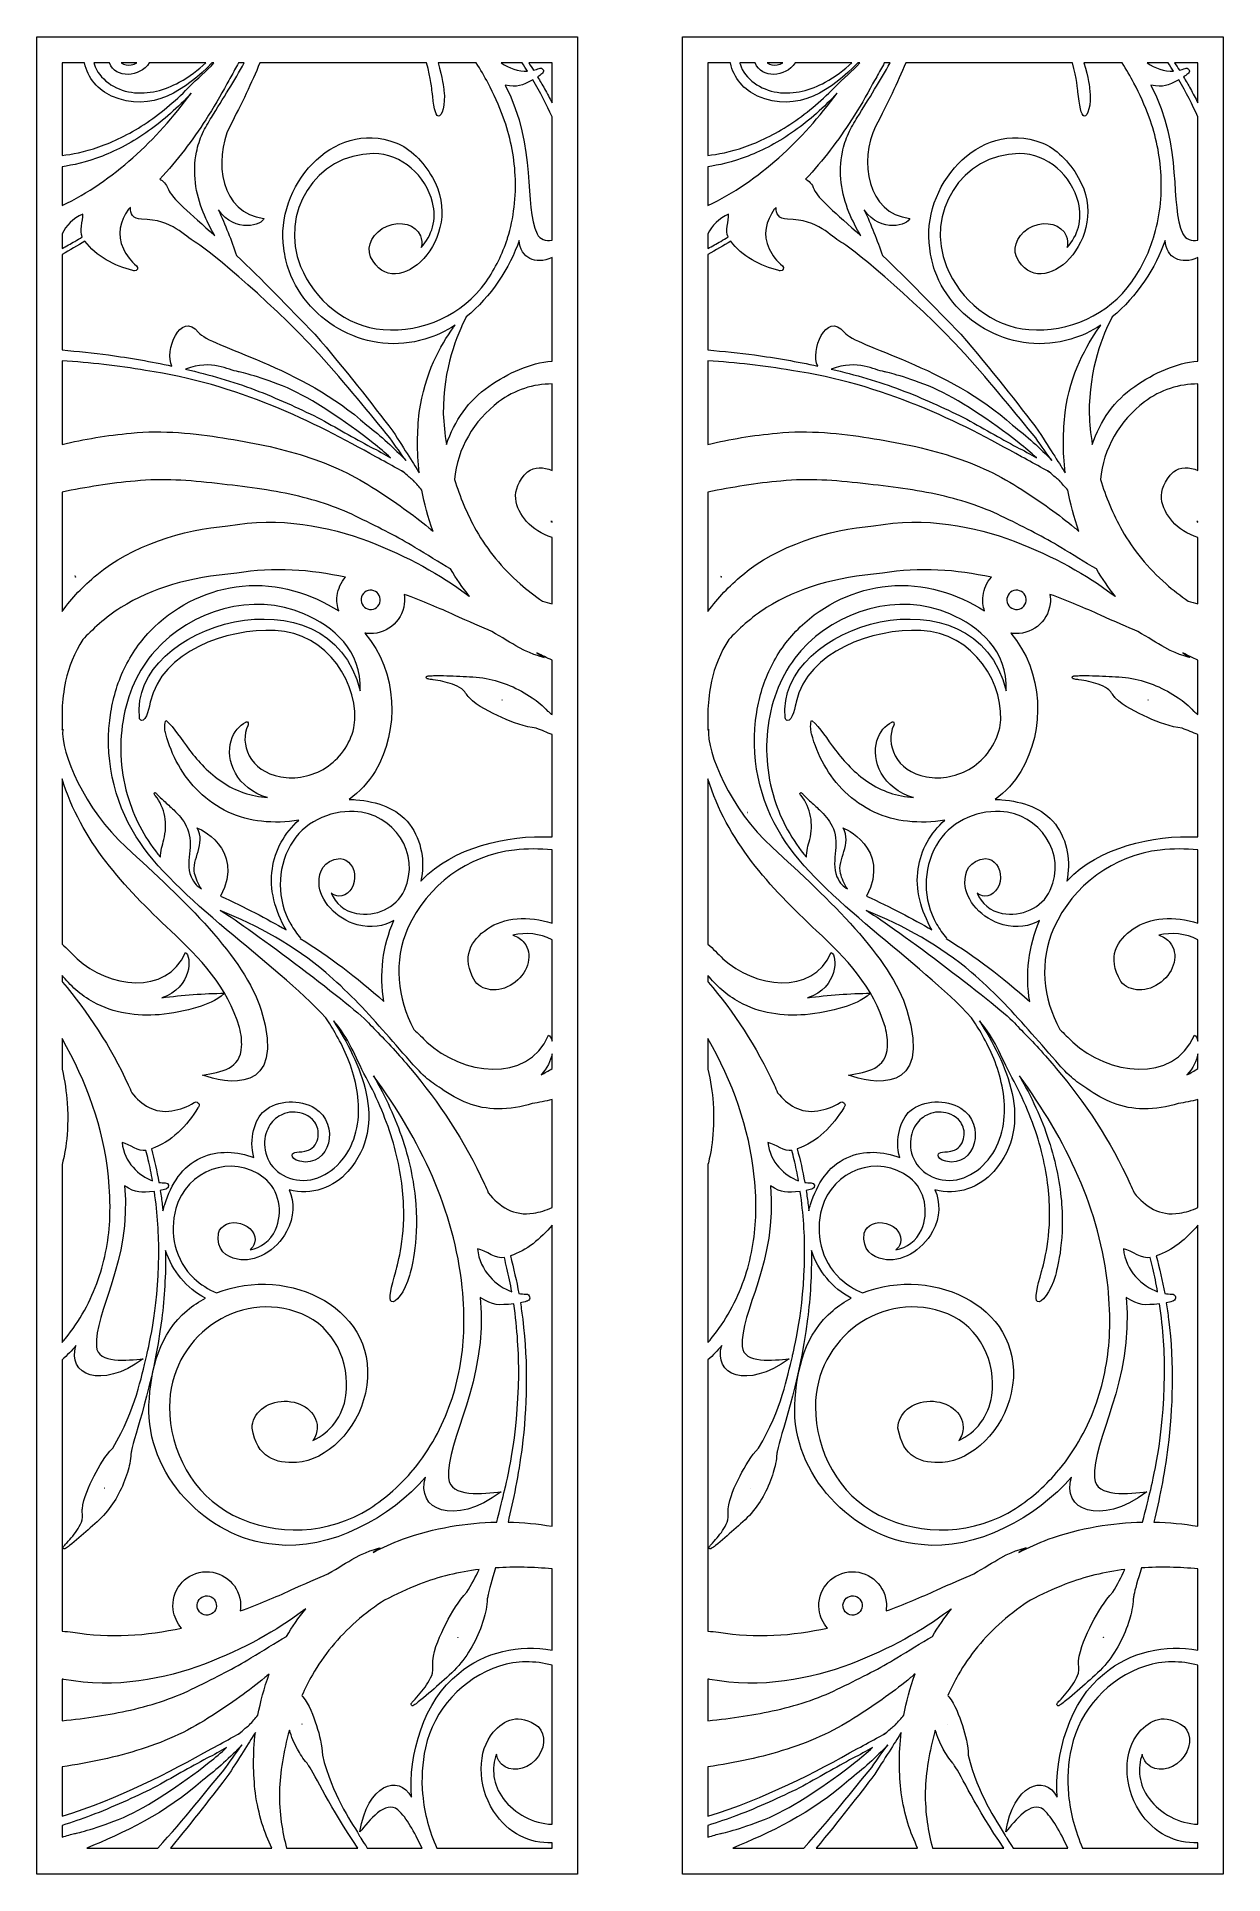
# Model space of a CAD drawing. Header units: centimetres. Extents: x -8.5 to 9.8, y -14.2 to 14.2.
import ezdxf

# ---------------------------------------------------------------- set-up
doc = ezdxf.new("R2010")
doc.units = ezdxf.units.CM
doc.header["$MEASUREMENT"] = 0
doc.layers.add('layer 1', color=7, linetype='Continuous')

msp = doc.modelspace()

# ---------------------------------------------------------------- linework, layer by layer
at = {"layer": 'layer 1', "color": 177, "lineweight": 9}
for points, knots in [([(-0.16679, 14.24162), (-0.16679, 14.24162), (-8.54814, 14.24162), (-8.54814, 14.24162), (-8.54814, 14.24162), (-8.54814, 14.24162), (-8.54814, -14.23494), (-8.54814, -14.23494), (-8.54814, -14.23494), (-8.54814, -14.23494), (-0.16679, -14.23494), (-0.16679, -14.23494), (-0.16679, -14.23494), (-0.16679, -14.23494), (-0.16679, 14.24162), (-0.16679, 14.24162)], [0, 0, 0, 0, 0.2, 0.2, 0.2, 0.2, 0.4, 0.4, 0.4, 0.4, 0.6, 0.6, 0.6, 0.6, 1, 1, 1, 1]), ([(-8.15466, 12.40208), (-8.15466, 12.40208), (-8.15466, 13.83595), (-8.15466, 13.83595), (-8.15466, 13.83595), (-8.15466, 13.83595), (-7.80713, 13.83595), (-7.80713, 13.83595), (-7.80713, 13.83595), (-7.75925, 13.60297), (-7.59147, 13.41121), (-7.3867, 13.32184), (-7.3867, 13.32184), (-6.7723, 13.04249), (-6.2208, 13.43195), (-5.83223, 13.83595), (-5.83223, 13.83595), (-5.83223, 13.83595), (-5.80024, 13.83595), (-5.80024, 13.83595), (-5.80024, 13.83595), (-5.91739, 13.70544), (-6.04784, 13.60341), (-6.19983, 13.44945), (-6.19983, 13.44945), (-6.41131, 13.23447), (-6.64486, 13.03934), (-6.88338, 12.88379), (-6.88338, 12.88379), (-7.12167, 12.72688), (-7.3643, 12.61103), (-7.58388, 12.53472), (-7.58388, 12.53472), (-7.8108, 12.45549), (-8.00911, 12.41909), (-8.15466, 12.40208)], [0, 0, 0, 0, 0.1, 0.1, 0.1, 0.1, 0.2, 0.2, 0.2, 0.2, 0.3, 0.3, 0.3, 0.3, 0.4, 0.4, 0.4, 0.4, 0.5, 0.5, 0.5, 0.5, 0.6, 0.6, 0.6, 0.6, 0.7, 0.7, 0.7, 0.7, 0.8, 0.8, 0.8, 0.8, 1, 1, 1, 1]), ([(-7.66274, 13.83595), (-7.66274, 13.83595), (-7.42146, 13.83595), (-7.42146, 13.83595), (-7.42146, 13.83595), (-7.327, 13.59011), (-6.95183, 13.60967), (-6.80276, 13.83595), (-6.80276, 13.83595), (-6.80276, 13.83595), (-5.92695, 13.83595), (-5.92695, 13.83595), (-5.92695, 13.83595), (-6.04272, 13.72868), (-6.17919, 13.62222), (-6.33813, 13.5361), (-6.33813, 13.5361), (-6.554, 13.41844), (-6.82044, 13.34099), (-7.08053, 13.38075), (-7.08053, 13.38075), (-7.33551, 13.41813), (-7.58429, 13.58476), (-7.65787, 13.81949), (-7.65787, 13.81949), (-7.65959, 13.82496), (-7.6612, 13.83043), (-7.66274, 13.83595)], [0, 0, 0, 0, 0.125, 0.125, 0.125, 0.125, 0.25, 0.25, 0.25, 0.25, 0.375, 0.375, 0.375, 0.375, 0.5, 0.5, 0.5, 0.5, 0.625, 0.625, 0.625, 0.625, 0.75, 0.75, 0.75, 0.75, 1, 1, 1, 1]), ([(-7.23917, 13.83595), (-7.23917, 13.83595), (-6.99422, 13.83595), (-6.99422, 13.83595), (-6.99422, 13.83595), (-7.02091, 13.82061), (-7.05127, 13.80948), (-7.08416, 13.80484), (-7.08416, 13.80484), (-7.13586, 13.79702), (-7.19464, 13.80597), (-7.23917, 13.83595)], [0, 0, 0, 0, 0.25, 0.25, 0.25, 0.25, 0.5, 0.5, 0.5, 0.5, 1, 1, 1, 1]), ([(-5.42191, 13.83595), (-5.42191, 13.83595), (-5.33179, 13.83595), (-5.33179, 13.83595), (-5.33179, 13.83595), (-5.40731, 13.69821), (-5.48776, 13.56225), (-5.5708, 13.42677), (-5.5708, 13.42677), (-5.6596, 13.28141), (-5.75077, 13.13617), (-5.84154, 12.98876), (-5.84154, 12.98876), (-5.88438, 12.91896), (-5.93781, 12.83392), (-5.9781, 12.74199), (-5.9781, 12.74199), (-6.01893, 12.65098), (-6.05089, 12.55476), (-6.07082, 12.45412), (-6.07082, 12.45412), (-6.13635, 12.14088), (-6.08527, 11.80865), (-5.96873, 11.52206), (-5.96873, 11.52206), (-5.91654, 11.39422), (-5.8562, 11.27364), (-5.78687, 11.15845), (-5.78687, 11.15845), (-6.16875, 11.50154), (-6.45986, 11.74407), (-6.5078, 11.87486), (-6.5078, 11.87486), (-6.54321, 11.96404), (-6.59031, 12.01342), (-6.64245, 12.03358), (-6.64245, 12.03358), (-6.36951, 12.32643), (-6.13074, 12.64019), (-5.9288, 12.95412), (-5.9288, 12.95412), (-5.80782, 13.14115), (-5.69947, 13.32763), (-5.60273, 13.51027), (-5.60273, 13.51027), (-5.58141, 13.54677), (-5.56016, 13.58358), (-5.53925, 13.62072), (-5.53925, 13.62072), (-5.49962, 13.69122), (-5.46041, 13.76301), (-5.42191, 13.83595)], [0, 0, 0, 0, 0.07142857, 0.07142857, 0.07142857, 0.07142857, 0.14285714, 0.14285714, 0.14285714, 0.14285714, 0.21428571, 0.21428571, 0.21428571, 0.21428571, 0.28571429, 0.28571429, 0.28571429, 0.28571429, 0.35714286, 0.35714286, 0.35714286, 0.35714286, 0.42857143, 0.42857143, 0.42857143, 0.42857143, 0.5, 0.5, 0.5, 0.5, 0.57142857, 0.57142857, 0.57142857, 0.57142857, 0.64285714, 0.64285714, 0.64285714, 0.64285714, 0.71428571, 0.71428571, 0.71428571, 0.71428571, 0.78571429, 0.78571429, 0.78571429, 0.78571429, 0.85714286, 0.85714286, 0.85714286, 0.85714286, 1, 1, 1, 1]), ([(-5.08975, 13.83595), (-5.08975, 13.83595), (-2.50551, 13.83595), (-2.50551, 13.83595), (-2.50551, 13.83595), (-2.43593, 13.5927), (-2.42414, 13.42318), (-2.41932, 13.38984), (-2.41932, 13.38984), (-2.39476, 13.18469), (-2.37136, 13.01893), (-2.32227, 13.01048), (-2.32227, 13.01048), (-2.27021, 13.00154), (-2.20834, 13.18626), (-2.23547, 13.41042), (-2.23547, 13.41042), (-2.24006, 13.4444), (-2.2569, 13.60598), (-2.32644, 13.83595), (-2.32644, 13.83595), (-2.32644, 13.83595), (-1.73485, 13.83595), (-1.73485, 13.83595), (-1.73485, 13.83595), (-1.66949, 13.73402), (-1.60814, 13.62922), (-1.55106, 13.52142), (-1.55106, 13.52142), (-1.46128, 13.35372), (-1.38265, 13.17795), (-1.31568, 12.99518), (-1.31568, 12.99518), (-1.20988, 12.70597), (-1.14659, 12.39986), (-1.13084, 12.0932), (-1.13084, 12.0932), (-1.11405, 11.76512), (-1.15117, 11.43564), (-1.2492, 11.12297), (-1.2492, 11.12297), (-1.25098, 11.11952), (-1.25225, 11.11507), (-1.2528, 11.11152), (-1.2528, 11.11152), (-1.32799, 10.87617), (-1.43715, 10.65087), (-1.58355, 10.44348), (-1.58355, 10.44348), (-1.94369, 9.93367), (-2.55944, 9.65279), (-3.17905, 9.70381), (-3.17905, 9.70381), (-3.75677, 9.75167), (-4.24248, 10.15914), (-4.45719, 10.68292), (-4.45719, 10.68292), (-4.79144, 11.49761), (-4.22791, 12.42836), (-3.32947, 12.43012), (-3.32947, 12.43012), (-2.88434, 12.43012), (-2.51828, 12.08876), (-2.41225, 11.67323), (-2.41225, 11.67323), (-2.34448, 11.40789), (-2.42235, 11.15569), (-2.58723, 10.97603), (-2.58723, 10.97603), (-2.57273, 11.03631), (-2.57625, 11.09905), (-2.60116, 11.15728), (-2.60116, 11.15728), (-2.67328, 11.32942), (-2.90472, 11.39655), (-3.11787, 11.30628), (-3.11787, 11.30628), (-3.33036, 11.21732), (-3.444, 11.00456), (-3.37163, 10.8318), (-3.37163, 10.8318), (-3.00009, 10.0581), (-1.86655, 11.12746), (-2.41428, 12.0624), (-2.41428, 12.0624), (-2.55598, 12.3043), (-2.75964, 12.51445), (-2.98146, 12.59936), (-2.98146, 12.59936), (-3.97196, 12.97786), (-4.86194, 11.8982), (-4.71712, 10.96289), (-4.71712, 10.96289), (-4.70332, 10.84146), (-4.67609, 10.72563), (-4.6372, 10.61635), (-4.6372, 10.61635), (-4.34412, 9.79301), (-3.39055, 9.28754), (-2.53144, 9.55698), (-2.53144, 9.55698), (-2.3683, 9.59994), (-2.21135, 9.67412), (-2.06407, 9.77074), (-2.06407, 9.77074), (-2.07369, 9.75776), (-2.0835, 9.74442), (-2.09346, 9.73069), (-2.09346, 9.73069), (-2.28117, 9.466), (-2.53594, 9.03113), (-2.61741, 8.41682), (-2.61741, 8.41682), (-2.65119, 8.13097), (-2.65678, 7.81628), (-2.61796, 7.48349), (-2.61796, 7.48349), (-2.69241, 7.59982), (-2.83875, 7.83548), (-3.02844, 8.13101), (-3.02844, 8.13101), (-3.34358, 8.54063), (-3.76807, 9.09169), (-4.2366, 9.63142), (-4.2366, 9.63142), (-4.64575, 10.05478), (-5.06829, 10.49128), (-5.44937, 10.85001), (-5.44937, 10.85001), (-5.52973, 11.08781), (-5.62768, 11.32836), (-5.73158, 11.55821), (-5.73158, 11.55821), (-5.47217, 11.18445), (-5.04339, 11.32592), (-5.02648, 11.42721), (-5.02648, 11.42721), (-5.69177, 11.49746), (-5.81269, 12.325), (-5.5554, 12.85324), (-5.5554, 12.85324), (-5.36916, 13.21028), (-5.21654, 13.52815), (-5.08975, 13.83595)], [0, 0, 0, 0, 0.02702703, 0.02702703, 0.02702703, 0.02702703, 0.05405405, 0.05405405, 0.05405405, 0.05405405, 0.08108108, 0.08108108, 0.08108108, 0.08108108, 0.10810811, 0.10810811, 0.10810811, 0.10810811, 0.13513514, 0.13513514, 0.13513514, 0.13513514, 0.16216216, 0.16216216, 0.16216216, 0.16216216, 0.18918919, 0.18918919, 0.18918919, 0.18918919, 0.21621622, 0.21621622, 0.21621622, 0.21621622, 0.24324324, 0.24324324, 0.24324324, 0.24324324, 0.27027027, 0.27027027, 0.27027027, 0.27027027, 0.2972973, 0.2972973, 0.2972973, 0.2972973, 0.32432432, 0.32432432, 0.32432432, 0.32432432, 0.35135135, 0.35135135, 0.35135135, 0.35135135, 0.37837838, 0.37837838, 0.37837838, 0.37837838, 0.40540541, 0.40540541, 0.40540541, 0.40540541, 0.43243243, 0.43243243, 0.43243243, 0.43243243, 0.45945946, 0.45945946, 0.45945946, 0.45945946, 0.48648649, 0.48648649, 0.48648649, 0.48648649, 0.51351351, 0.51351351, 0.51351351, 0.51351351, 0.54054054, 0.54054054, 0.54054054, 0.54054054, 0.56756757, 0.56756757, 0.56756757, 0.56756757, 0.59459459, 0.59459459, 0.59459459, 0.59459459, 0.62162162, 0.62162162, 0.62162162, 0.62162162, 0.64864865, 0.64864865, 0.64864865, 0.64864865, 0.67567568, 0.67567568, 0.67567568, 0.67567568, 0.7027027, 0.7027027, 0.7027027, 0.7027027, 0.72972973, 0.72972973, 0.72972973, 0.72972973, 0.75675676, 0.75675676, 0.75675676, 0.75675676, 0.78378378, 0.78378378, 0.78378378, 0.78378378, 0.81081081, 0.81081081, 0.81081081, 0.81081081, 0.83783784, 0.83783784, 0.83783784, 0.83783784, 0.86486486, 0.86486486, 0.86486486, 0.86486486, 0.89189189, 0.89189189, 0.89189189, 0.89189189, 0.91891892, 0.91891892, 0.91891892, 0.91891892, 0.94594595, 0.94594595, 0.94594595, 0.94594595, 1, 1, 1, 1]), ([(-1.34736, 13.83595), (-1.34736, 13.83595), (-1.02075, 13.83595), (-1.02075, 13.83595), (-1.02075, 13.83595), (-0.99268, 13.79386), (-0.96537, 13.75166), (-0.93878, 13.70942), (-0.93878, 13.70942), (-1.08206, 13.70305), (-1.2236, 13.7559), (-1.34736, 13.83595)], [0, 0, 0, 0, 0.25, 0.25, 0.25, 0.25, 0.5, 0.5, 0.5, 0.5, 1, 1, 1, 1]), ([(-0.92055, 13.83595), (-0.92055, 13.83595), (-0.56028, 13.83595), (-0.56028, 13.83595), (-0.56028, 13.83595), (-0.56028, 13.83595), (-0.56028, 13.21721), (-0.56028, 13.21721), (-0.56028, 13.21721), (-0.59731, 13.29048), (-0.63612, 13.36362), (-0.67678, 13.43639), (-0.67678, 13.43639), (-0.71075, 13.49753), (-0.74621, 13.55844), (-0.78279, 13.61864), (-0.78279, 13.61864), (-0.7602, 13.63409), (-0.73794, 13.65085), (-0.7169, 13.66882), (-0.7169, 13.66882), (-0.7141, 13.6716), (-0.71096, 13.67417), (-0.7077, 13.67709), (-0.7077, 13.67709), (-0.66863, 13.71205), (-0.71257, 13.77155), (-0.75825, 13.75143), (-0.75825, 13.75143), (-0.78772, 13.73852), (-0.81696, 13.72892), (-0.84627, 13.722), (-0.84627, 13.722), (-0.87056, 13.76017), (-0.89531, 13.79816), (-0.92055, 13.83595)], [0, 0, 0, 0, 0.1, 0.1, 0.1, 0.1, 0.2, 0.2, 0.2, 0.2, 0.3, 0.3, 0.3, 0.3, 0.4, 0.4, 0.4, 0.4, 0.5, 0.5, 0.5, 0.5, 0.6, 0.6, 0.6, 0.6, 0.7, 0.7, 0.7, 0.7, 0.8, 0.8, 0.8, 0.8, 1, 1, 1, 1]), ([(-0.56028, 13.00167), (-0.56028, 13.00167), (-0.56028, 11.08844), (-0.56028, 11.08844), (-0.56028, 11.08844), (-0.66056, 11.07503), (-0.74689, 11.09673), (-0.7916, 11.18769), (-0.7916, 11.18769), (-1.00761, 11.62712), (-0.78071, 12.51563), (-1.28713, 13.49025), (-1.28713, 13.49025), (-1.08916, 13.45181), (-1.03389, 13.4834), (-0.85723, 13.5746), (-0.85723, 13.5746), (-0.74292, 13.38086), (-0.64453, 13.18795), (-0.56028, 13.00167)], [0, 0, 0, 0, 0.16666667, 0.16666667, 0.16666667, 0.16666667, 0.33333333, 0.33333333, 0.33333333, 0.33333333, 0.5, 0.5, 0.5, 0.5, 0.66666667, 0.66666667, 0.66666667, 0.66666667, 1, 1, 1, 1]), ([(-8.15466, 11.62385), (-8.15466, 11.62385), (-8.15466, 12.22778), (-8.15466, 12.22778), (-8.15466, 12.22778), (-7.99752, 12.24985), (-7.77862, 12.29564), (-7.53086, 12.39226), (-7.53086, 12.39226), (-7.30306, 12.48058), (-7.05442, 12.61129), (-6.8141, 12.78201), (-6.8141, 12.78201), (-6.58086, 12.94664), (-6.35645, 13.14765), (-6.15422, 13.36628), (-6.15422, 13.36628), (-6.69488, 12.63774), (-7.35437, 12.01087), (-8.15466, 11.62385)], [0, 0, 0, 0, 0.16666667, 0.16666667, 0.16666667, 0.16666667, 0.33333333, 0.33333333, 0.33333333, 0.33333333, 0.5, 0.5, 0.5, 0.5, 0.66666667, 0.66666667, 0.66666667, 0.66666667, 1, 1, 1, 1]), ([(-8.15466, 9.38813), (-8.15466, 9.38813), (-8.15466, 10.8688), (-8.15466, 10.8688), (-8.15466, 10.8688), (-8.03484, 10.93283), (-7.91638, 11.00143), (-7.80029, 11.07459), (-7.80029, 11.07459), (-7.63347, 10.83924), (-7.3387, 10.68704), (-7.05624, 10.61877), (-7.05624, 10.61877), (-7.04911, 10.61658), (-7.04186, 10.6151), (-7.0344, 10.6133), (-7.0344, 10.6133), (-6.98943, 10.60342), (-6.96823, 10.66571), (-7.00137, 10.69162), (-7.00137, 10.69162), (-7.08828, 10.7603), (-7.15662, 10.85539), (-7.20548, 10.95412), (-7.20548, 10.95412), (-7.31506, 11.1765), (-7.25178, 11.38667), (-7.1277, 11.56873), (-7.1277, 11.56873), (-7.11727, 11.57761), (-7.10689, 11.58654), (-7.09658, 11.5955), (-7.09658, 11.5955), (-7.10429, 11.49622), (-7.05793, 11.41911), (-6.92398, 11.41637), (-6.92398, 11.41637), (-6.4322, 11.40538), (-6.25473, 11.1481), (-6.09376, 11.0589), (-6.09376, 11.0589), (-6.00434, 11.02825), (-5.01359, 10.23684), (-4.17452, 9.32644), (-4.17452, 9.32644), (-3.74994, 8.86375), (-3.37096, 8.37989), (-3.07482, 8.02533), (-3.07482, 8.02533), (-2.98269, 7.89305), (-2.89738, 7.77315), (-2.82358, 7.67464), (-2.82358, 7.67464), (-3.00468, 7.86404), (-3.20853, 8.05129), (-3.4321, 8.22079), (-3.4321, 8.22079), (-4.43369, 9.13469), (-5.87058, 9.43479), (-6.03974, 9.66031), (-6.03974, 9.66031), (-6.33088, 10.00652), (-6.56987, 9.35876), (-6.45244, 9.13824), (-6.45244, 9.13824), (-6.77368, 9.20707), (-7.10277, 9.26369), (-7.43331, 9.31052), (-7.43331, 9.31052), (-7.6727, 9.34094), (-7.91363, 9.36706), (-8.15466, 9.38813)], [0, 0, 0, 0, 0.05263158, 0.05263158, 0.05263158, 0.05263158, 0.10526316, 0.10526316, 0.10526316, 0.10526316, 0.15789474, 0.15789474, 0.15789474, 0.15789474, 0.21052632, 0.21052632, 0.21052632, 0.21052632, 0.26315789, 0.26315789, 0.26315789, 0.26315789, 0.31578947, 0.31578947, 0.31578947, 0.31578947, 0.36842105, 0.36842105, 0.36842105, 0.36842105, 0.42105263, 0.42105263, 0.42105263, 0.42105263, 0.47368421, 0.47368421, 0.47368421, 0.47368421, 0.52631579, 0.52631579, 0.52631579, 0.52631579, 0.57894737, 0.57894737, 0.57894737, 0.57894737, 0.63157895, 0.63157895, 0.63157895, 0.63157895, 0.68421053, 0.68421053, 0.68421053, 0.68421053, 0.73684211, 0.73684211, 0.73684211, 0.73684211, 0.78947368, 0.78947368, 0.78947368, 0.78947368, 0.84210526, 0.84210526, 0.84210526, 0.84210526, 0.89473684, 0.89473684, 0.89473684, 0.89473684, 1, 1, 1, 1]), ([(-8.15466, 10.9613), (-8.15466, 10.9613), (-8.15466, 11.18564), (-8.15466, 11.18564), (-8.15466, 11.18564), (-8.09324, 11.31215), (-7.98878, 11.42904), (-7.83544, 11.49284), (-7.83544, 11.49284), (-7.82748, 11.3789), (-7.89425, 11.23148), (-7.84209, 11.14012), (-7.84209, 11.14012), (-7.88049, 11.11637), (-7.91929, 11.09337), (-7.95767, 11.07105), (-7.95767, 11.07105), (-8.02311, 11.03277), (-8.08888, 10.99619), (-8.15466, 10.9613)], [0, 0, 0, 0, 0.16666667, 0.16666667, 0.16666667, 0.16666667, 0.33333333, 0.33333333, 0.33333333, 0.33333333, 0.5, 0.5, 0.5, 0.5, 0.66666667, 0.66666667, 0.66666667, 0.66666667, 1, 1, 1, 1]), ([(-0.56028, 10.82015), (-0.56028, 10.82015), (-0.56028, 9.21308), (-0.56028, 9.21308), (-0.56028, 9.21308), (-0.90415, 9.18902), (-1.23385, 9.0308), (-1.53962, 8.82204), (-1.53962, 8.82204), (-1.85163, 8.60902), (-2.07514, 8.28667), (-2.19691, 7.92435), (-2.19691, 7.92435), (-2.22372, 8.08868), (-2.23942, 8.24718), (-2.24531, 8.39577), (-2.24531, 8.39577), (-2.2504, 9.11081), (-2.03179, 9.62629), (-1.88927, 9.89932), (-1.88927, 9.89932), (-1.50816, 10.21094), (-1.21067, 10.66581), (-1.06918, 11.08578), (-1.06918, 11.08578), (-1.04618, 10.80991), (-0.82251, 10.69912), (-0.56028, 10.82015)], [0, 0, 0, 0, 0.125, 0.125, 0.125, 0.125, 0.25, 0.25, 0.25, 0.25, 0.375, 0.375, 0.375, 0.375, 0.5, 0.5, 0.5, 0.5, 0.625, 0.625, 0.625, 0.625, 0.75, 0.75, 0.75, 0.75, 1, 1, 1, 1]), ([(-8.15466, 7.92496), (-8.15466, 7.92496), (-8.15466, 9.22145), (-8.15466, 9.22145), (-8.15466, 9.22145), (-7.72512, 9.19026), (-7.28498, 9.14356), (-6.86131, 9.06912), (-6.86131, 9.06912), (-5.44508, 8.86724), (-4.24082, 8.26779), (-3.29308, 7.73112), (-3.29308, 7.73112), (-3.17466, 7.67063), (-3.06722, 7.60891), (-2.96165, 7.55202), (-2.96165, 7.55202), (-2.96165, 7.55202), (-2.88368, 7.5098), (-2.88368, 7.5098), (-2.88368, 7.5098), (-2.88368, 7.5098), (-2.86432, 7.49961), (-2.86432, 7.49961), (-2.86432, 7.49961), (-2.91456, 7.53811), (-2.86838, 7.50114), (-2.87527, 7.50593), (-2.87527, 7.50593), (-2.87527, 7.50593), (-2.84126, 7.47577), (-2.84126, 7.47577), (-2.84126, 7.47577), (-2.79604, 7.43546), (-2.75148, 7.39922), (-2.71069, 7.36485), (-2.71069, 7.36485), (-2.71069, 7.36485), (-2.70779, 7.36251), (-2.70779, 7.36251), (-2.70779, 7.36251), (-2.66284, 7.31386), (-2.61947, 7.26531), (-2.57783, 7.21729), (-2.57783, 7.21729), (-2.53911, 7.00852), (-2.48215, 6.79405), (-2.40318, 6.57639), (-2.40318, 6.57639), (-2.42554, 6.59521), (-2.44857, 6.61424), (-2.47233, 6.6335), (-2.47233, 6.6335), (-2.7074, 6.8298), (-2.99885, 7.03715), (-3.29159, 7.22314), (-3.29159, 7.22314), (-3.60967, 7.43662), (-3.98375, 7.61419), (-4.38751, 7.74149), (-4.38751, 7.74149), (-4.79113, 7.87197), (-5.22332, 7.95775), (-5.66122, 8.02428), (-5.66122, 8.02428), (-6.07799, 8.09524), (-6.60366, 8.14947), (-7.08439, 8.09887), (-7.08439, 8.09887), (-7.45981, 8.06599), (-7.81578, 8.00219), (-8.15466, 7.92496)], [0, 0, 0, 0, 0.05263158, 0.05263158, 0.05263158, 0.05263158, 0.10526316, 0.10526316, 0.10526316, 0.10526316, 0.15789474, 0.15789474, 0.15789474, 0.15789474, 0.21052632, 0.21052632, 0.21052632, 0.21052632, 0.26315789, 0.26315789, 0.26315789, 0.26315789, 0.31578947, 0.31578947, 0.31578947, 0.31578947, 0.36842105, 0.36842105, 0.36842105, 0.36842105, 0.42105263, 0.42105263, 0.42105263, 0.42105263, 0.47368421, 0.47368421, 0.47368421, 0.47368421, 0.52631579, 0.52631579, 0.52631579, 0.52631579, 0.57894737, 0.57894737, 0.57894737, 0.57894737, 0.63157895, 0.63157895, 0.63157895, 0.63157895, 0.68421053, 0.68421053, 0.68421053, 0.68421053, 0.73684211, 0.73684211, 0.73684211, 0.73684211, 0.78947368, 0.78947368, 0.78947368, 0.78947368, 0.84210526, 0.84210526, 0.84210526, 0.84210526, 0.89473684, 0.89473684, 0.89473684, 0.89473684, 1, 1, 1, 1]), ([(-6.24445, 9.09165), (-5.81866, 9.24587), (-5.58687, 9.07451), (-5.41911, 9.05053), (-5.41911, 9.05053), (-5.37737, 9.04083), (-5.0689, 8.96929), (-4.6616, 8.79897), (-4.6616, 8.79897), (-4.28428, 8.63157), (-3.77495, 8.29422), (-3.3319, 7.94536), (-3.3319, 7.94536), (-3.23982, 7.8725), (-3.15, 7.79566), (-3.06338, 7.71659), (-3.06338, 7.71659), (-3.15781, 7.77353), (-3.25967, 7.82923), (-3.36885, 7.88339), (-3.36885, 7.88339), (-3.62474, 8.01912), (-3.91055, 8.18512), (-4.19602, 8.34342), (-4.19602, 8.34342), (-4.50032, 8.48918), (-4.82364, 8.63951), (-5.16791, 8.77103), (-5.16791, 8.77103), (-5.50683, 8.89836), (-5.8692, 9.0039), (-6.24445, 9.09165)], [0, 0, 0, 0, 0.11111111, 0.11111111, 0.11111111, 0.11111111, 0.22222222, 0.22222222, 0.22222222, 0.22222222, 0.33333333, 0.33333333, 0.33333333, 0.33333333, 0.44444444, 0.44444444, 0.44444444, 0.44444444, 0.55555556, 0.55555556, 0.55555556, 0.55555556, 0.66666667, 0.66666667, 0.66666667, 0.66666667, 0.77777778, 0.77777778, 0.77777778, 0.77777778, 1, 1, 1, 1]), ([(-0.56028, 8.86122), (-0.56028, 8.86122), (-0.56028, 7.51703), (-0.56028, 7.51703), (-0.56028, 7.51703), (-0.68994, 7.58198), (-0.83521, 7.58083), (-0.9403, 7.50029), (-0.9403, 7.50029), (-1.22862, 7.20662), (-1.13588, 6.94261), (-0.95331, 6.72898), (-0.95331, 6.72898), (-0.85751, 6.61687), (-0.71961, 6.53297), (-0.56028, 6.48173), (-0.56028, 6.48173), (-0.56028, 6.48173), (-0.56028, 5.45578), (-0.56028, 5.45578), (-0.56028, 5.45578), (-0.6104, 5.46787), (-0.66032, 5.48151), (-0.70997, 5.4967), (-0.70997, 5.4967), (-0.82094, 5.57267), (-0.95199, 5.67239), (-1.05306, 5.76109), (-1.05306, 5.76109), (-1.33257, 6.00798), (-1.56287, 6.28758), (-1.73376, 6.58979), (-1.73376, 6.58979), (-1.87951, 6.84683), (-1.99016, 7.1158), (-2.0708, 7.38144), (-2.0708, 7.38144), (-2.02996, 7.85402), (-1.76984, 8.29513), (-1.38934, 8.58211), (-1.38934, 8.58211), (-1.13829, 8.77157), (-0.8466, 8.86086), (-0.56028, 8.86122)], [0, 0, 0, 0, 0.08333333, 0.08333333, 0.08333333, 0.08333333, 0.16666667, 0.16666667, 0.16666667, 0.16666667, 0.25, 0.25, 0.25, 0.25, 0.33333333, 0.33333333, 0.33333333, 0.33333333, 0.41666667, 0.41666667, 0.41666667, 0.41666667, 0.5, 0.5, 0.5, 0.5, 0.58333333, 0.58333333, 0.58333333, 0.58333333, 0.66666667, 0.66666667, 0.66666667, 0.66666667, 0.75, 0.75, 0.75, 0.75, 0.83333333, 0.83333333, 0.83333333, 0.83333333, 1, 1, 1, 1]), ([(-8.15466, 5.33427), (-8.15466, 5.33427), (-8.15466, 7.18498), (-8.15466, 7.18498), (-8.15466, 7.18498), (-7.78269, 7.25916), (-7.40525, 7.3238), (-7.02348, 7.35596), (-7.02348, 7.35596), (-6.58076, 7.39851), (-6.19942, 7.36929), (-5.75311, 7.31713), (-5.75311, 7.31713), (-5.32574, 7.27238), (-4.92462, 7.22022), (-4.55499, 7.1357), (-4.55499, 7.1357), (-4.18435, 7.05355), (-3.84873, 6.93537), (-3.55272, 6.78572), (-3.55272, 6.78572), (-3.22073, 6.62718), (-2.94612, 6.48422), (-2.68661, 6.32861), (-2.68661, 6.32861), (-2.50067, 6.22059), (-2.31215, 6.09016), (-2.13322, 5.99395), (-2.13322, 5.99395), (-2.04713, 5.8471), (-1.94804, 5.7037), (-1.83708, 5.56618), (-1.83708, 5.56618), (-1.85333, 5.57791), (-1.86984, 5.5899), (-1.88665, 5.60223), (-1.88665, 5.60223), (-2.27255, 5.89234), (-2.79556, 6.19349), (-3.40601, 6.42287), (-3.40601, 6.42287), (-4.02044, 6.65174), (-4.78296, 6.81096), (-5.58677, 6.65959), (-5.58677, 6.65959), (-6.27482, 6.61223), (-7.09127, 6.34548), (-7.61581, 5.90334), (-7.61581, 5.90334), (-7.83388, 5.72001), (-7.99874, 5.55379), (-8.15466, 5.33427)], [0, 0, 0, 0, 0.07142857, 0.07142857, 0.07142857, 0.07142857, 0.14285714, 0.14285714, 0.14285714, 0.14285714, 0.21428571, 0.21428571, 0.21428571, 0.21428571, 0.28571429, 0.28571429, 0.28571429, 0.28571429, 0.35714286, 0.35714286, 0.35714286, 0.35714286, 0.42857143, 0.42857143, 0.42857143, 0.42857143, 0.5, 0.5, 0.5, 0.5, 0.57142857, 0.57142857, 0.57142857, 0.57142857, 0.64285714, 0.64285714, 0.64285714, 0.64285714, 0.71428571, 0.71428571, 0.71428571, 0.71428571, 0.78571429, 0.78571429, 0.78571429, 0.78571429, 0.85714286, 0.85714286, 0.85714286, 0.85714286, 1, 1, 1, 1]), ([(-0.56028, 6.72936), (-0.56028, 6.72936), (-0.56028, 6.71952), (-0.56028, 6.71952), (-0.56028, 6.71952), (-0.56619, 6.72246), (-0.57208, 6.72548), (-0.57792, 6.72856), (-0.57792, 6.72856), (-0.57202, 6.72868), (-0.56614, 6.72893), (-0.56028, 6.72936)], [0, 0, 0, 0, 0.25, 0.25, 0.25, 0.25, 0.5, 0.5, 0.5, 0.5, 1, 1, 1, 1]), ([(-8.15466, -0.40144), (-8.15466, -0.40144), (-8.15466, -0.30771), (-8.15466, -0.30771), (-8.15466, -0.30771), (-8.09544, -0.37494), (-8.02406, -0.45727), (-7.94152, -0.52835), (-7.94152, -0.52835), (-7.85863, -0.60099), (-7.7674, -0.66594), (-7.66758, -0.71964), (-7.66758, -0.71964), (-7.35804, -0.89043), (-6.99063, -0.94423), (-6.65016, -0.91408), (-6.65016, -0.91408), (-6.44308, -0.89549), (-6.24541, -0.85657), (-6.05128, -0.79649), (-6.05128, -0.79649), (-5.91054, -0.75296), (-5.77877, -0.70708), (-5.63651, -0.58124), (-5.63651, -0.58124), (-5.9553, -0.58329), (-6.2897, -0.611), (-6.61143, -0.65195), (-6.61143, -0.65195), (-6.13258, -0.49921), (-6.14292, -0.00051), (-6.24439, 0.05022), (-6.24439, 0.05022), (-6.53435, -0.62961), (-7.44751, -0.48889), (-7.92192, -0.04586), (-7.92192, -0.04586), (-8.00128, 0.03245), (-8.07868, 0.10767), (-8.15466, 0.1802), (-8.15466, 0.1802), (-8.15466, 0.1802), (-8.15466, 2.74201), (-8.15466, 2.74201), (-8.15466, 2.74201), (-7.86337, 1.78289), (-7.20316, 1.0714), (-6.47067, 0.38582), (-6.47067, 0.38582), (-6.01772, -0.03813), (-5.58984, -0.47857), (-5.40504, -1.11497), (-5.40504, -1.11497), (-5.37694, -1.21811), (-5.36728, -1.32027), (-5.37223, -1.40723), (-5.37223, -1.40723), (-5.39209, -1.75596), (-5.67815, -1.80027), (-5.97802, -1.84935), (-5.97802, -1.84935), (-5.64076, -1.97768), (-4.6583, -2.18018), (-5.06998, -0.84509), (-5.06998, -0.84509), (-5.32318, -0.02399), (-6.27048, 0.87117), (-7.16163, 1.67992), (-7.16163, 1.67992), (-7.80978, 2.26813), (-8.177, 3.15393), (-8.14606, 3.51108), (-8.14606, 3.51108), (-8.14606, 3.51108), (-8.15417, 3.49352), (-8.15417, 3.49352), (-8.15417, 3.49352), (-8.15417, 3.49352), (-8.15466, 3.50298), (-8.15466, 3.50298), (-8.15466, 3.50298), (-8.15466, 3.50298), (-8.15466, 3.81947), (-8.15466, 3.81947), (-8.15466, 3.81947), (-8.14759, 3.9558), (-8.13085, 4.10242), (-8.10036, 4.25738), (-8.10036, 4.25738), (-8.05329, 4.47213), (-7.96217, 4.69158), (-7.83162, 4.90267), (-7.83162, 4.90267), (-7.70717, 5.03348), (-7.47244, 5.25689), (-7.24662, 5.39449), (-7.24662, 5.39449), (-6.75319, 5.70134), (-6.20354, 5.86312), (-5.44765, 5.92776), (-5.44765, 5.92776), (-4.87481, 6.0281), (-4.29782, 5.98097), (-3.76162, 5.86491), (-3.76162, 5.86491), (-3.83066, 5.78776), (-3.87761, 5.68933), (-3.89103, 5.5786), (-3.89103, 5.5786), (-3.90108, 5.49621), (-3.89142, 5.41605), (-3.86581, 5.34273), (-3.86581, 5.34273), (-4.2961, 5.61073), (-4.80454, 5.78378), (-5.36112, 5.72834), (-5.36112, 5.72834), (-5.8729, 5.67736), (-6.35985, 5.44843), (-6.72446, 5.09636), (-6.72446, 5.09636), (-6.90663, 4.91943), (-7.05844, 4.71349), (-7.17243, 4.48846), (-7.17243, 4.48846), (-7.2861, 4.26314), (-7.35881, 4.01962), (-7.3988, 3.77343), (-7.3988, 3.77343), (-7.50923, 3.1052), (-7.36326, 2.40576), (-7.00445, 1.84269), (-7.00445, 1.84269), (-6.41371, 0.89269), (-4.85401, -0.10163), (-4.06883, -0.96251), (-4.06883, -0.96251), (-4.01459, -1.04243), (-3.95741, -1.13393), (-3.89915, -1.23477), (-3.89915, -1.23477), (-3.77808, -1.45141), (-3.65618, -1.71735), (-3.59535, -2.01962), (-3.59535, -2.01962), (-3.53438, -2.31879), (-3.53956, -2.66333), (-3.68158, -2.95757), (-3.68158, -2.95757), (-3.81891, -3.24665), (-4.10744, -3.48124), (-4.4129, -3.483), (-4.4129, -3.483), (-4.5615, -3.48412), (-4.70835, -3.4314), (-4.8142, -3.34448), (-4.8142, -3.34448), (-4.92109, -3.25737), (-4.98623, -3.13381), (-5.00768, -3.01493), (-5.00768, -3.01493), (-5.0298, -2.894), (-5.00944, -2.77809), (-4.96762, -2.68578), (-4.96762, -2.68578), (-4.92654, -2.59347), (-4.86112, -2.52867), (-4.79745, -2.48898), (-4.79745, -2.48898), (-4.66707, -2.40954), (-4.56115, -2.42471), (-4.54059, -2.42332), (-4.54059, -2.42332), (-4.45219, -2.43248), (-4.32105, -2.45944), (-4.23717, -2.58083), (-4.23717, -2.58083), (-4.19691, -2.64052), (-4.17284, -2.72248), (-4.18636, -2.80727), (-4.18636, -2.80727), (-4.1989, -2.89151), (-4.25019, -2.97976), (-4.33392, -3.01118), (-4.33392, -3.01118), (-4.41667, -3.04227), (-4.4746, -3.03833), (-4.51711, -3.04581), (-4.51711, -3.04581), (-4.5594, -3.05074), (-4.58867, -3.0627), (-4.58865, -3.09118), (-4.58865, -3.09118), (-4.58987, -3.11754), (-4.55712, -3.16672), (-4.46915, -3.1857), (-4.46915, -3.1857), (-3.99662, -3.29486), (-3.84139, -2.60298), (-4.23516, -2.36289), (-4.23516, -2.36289), (-4.46438, -2.22316), (-4.81507, -2.22872), (-5.02356, -2.40711), (-5.02356, -2.40711), (-5.16599, -2.52899), (-5.26509, -2.84561), (-5.18099, -3.12783), (-5.18099, -3.12783), (-5.43652, -3.02594), (-5.73632, -3.0126), (-6.00336, -3.13093), (-6.00336, -3.13093), (-6.2973, -3.26118), (-6.46049, -3.54165), (-6.56374, -3.85306), (-6.56374, -3.85306), (-6.57461, -3.88584), (-6.58361, -3.91907), (-6.59102, -3.95259), (-6.59102, -3.95259), (-6.59426, -3.92325), (-6.59772, -3.89387), (-6.60138, -3.86444), (-6.60138, -3.86444), (-6.61047, -3.78993), (-6.62113, -3.71504), (-6.63321, -3.64043), (-6.63321, -3.64043), (-6.60449, -3.63419), (-6.5756, -3.62652), (-6.54743, -3.61713), (-6.54743, -3.61713), (-6.54351, -3.61549), (-6.53935, -3.61421), (-6.53493, -3.61263), (-6.53493, -3.61263), (-6.48198, -3.59365), (-6.50163, -3.51674), (-6.55518, -3.5183), (-6.55518, -3.5183), (-6.58969, -3.51925), (-6.62262, -3.51697), (-6.65458, -3.51202), (-6.65458, -3.51202), (-6.68625, -3.33894), (-6.72506, -3.16548), (-6.77163, -2.99346), (-6.77163, -2.99346), (-6.46895, -2.89363), (-6.21264, -2.63169), (-6.04892, -2.35555), (-6.04892, -2.35555), (-6.04432, -2.34871), (-6.04038, -2.34154), (-6.03607, -2.33425), (-6.03607, -2.33425), (-6.01105, -2.28996), (-6.06997, -2.24737), (-6.10808, -2.27396), (-6.10808, -2.27396), (-6.20877, -2.34347), (-6.33139, -2.38481), (-6.45147, -2.40438), (-6.45147, -2.40438), (-6.72187, -2.44798), (-6.9233, -2.313), (-7.07533, -2.12291), (-7.07533, -2.12291), (-7.09291, -2.08217), (-7.11116, -2.04198), (-7.1294, -2.00168), (-7.1294, -2.00168), (-7.40046, -1.40756), (-7.76213, -0.86631), (-8.14956, -0.4075), (-8.14956, -0.4075), (-8.14956, -0.4075), (-8.15466, -0.40144), (-8.15466, -0.40144)], [0, 0, 0, 0, 0.01408451, 0.01408451, 0.01408451, 0.01408451, 0.02816901, 0.02816901, 0.02816901, 0.02816901, 0.04225352, 0.04225352, 0.04225352, 0.04225352, 0.05633803, 0.05633803, 0.05633803, 0.05633803, 0.07042254, 0.07042254, 0.07042254, 0.07042254, 0.08450704, 0.08450704, 0.08450704, 0.08450704, 0.09859155, 0.09859155, 0.09859155, 0.09859155, 0.11267606, 0.11267606, 0.11267606, 0.11267606, 0.12676056, 0.12676056, 0.12676056, 0.12676056, 0.14084507, 0.14084507, 0.14084507, 0.14084507, 0.15492958, 0.15492958, 0.15492958, 0.15492958, 0.16901408, 0.16901408, 0.16901408, 0.16901408, 0.18309859, 0.18309859, 0.18309859, 0.18309859, 0.1971831, 0.1971831, 0.1971831, 0.1971831, 0.21126761, 0.21126761, 0.21126761, 0.21126761, 0.22535211, 0.22535211, 0.22535211, 0.22535211, 0.23943662, 0.23943662, 0.23943662, 0.23943662, 0.25352113, 0.25352113, 0.25352113, 0.25352113, 0.26760563, 0.26760563, 0.26760563, 0.26760563, 0.28169014, 0.28169014, 0.28169014, 0.28169014, 0.29577465, 0.29577465, 0.29577465, 0.29577465, 0.30985915, 0.30985915, 0.30985915, 0.30985915, 0.32394366, 0.32394366, 0.32394366, 0.32394366, 0.33802817, 0.33802817, 0.33802817, 0.33802817, 0.35211268, 0.35211268, 0.35211268, 0.35211268, 0.36619718, 0.36619718, 0.36619718, 0.36619718, 0.38028169, 0.38028169, 0.38028169, 0.38028169, 0.3943662, 0.3943662, 0.3943662, 0.3943662, 0.4084507, 0.4084507, 0.4084507, 0.4084507, 0.42253521, 0.42253521, 0.42253521, 0.42253521, 0.43661972, 0.43661972, 0.43661972, 0.43661972, 0.45070423, 0.45070423, 0.45070423, 0.45070423, 0.46478873, 0.46478873, 0.46478873, 0.46478873, 0.47887324, 0.47887324, 0.47887324, 0.47887324, 0.49295775, 0.49295775, 0.49295775, 0.49295775, 0.50704225, 0.50704225, 0.50704225, 0.50704225, 0.52112676, 0.52112676, 0.52112676, 0.52112676, 0.53521127, 0.53521127, 0.53521127, 0.53521127, 0.54929577, 0.54929577, 0.54929577, 0.54929577, 0.56338028, 0.56338028, 0.56338028, 0.56338028, 0.57746479, 0.57746479, 0.57746479, 0.57746479, 0.5915493, 0.5915493, 0.5915493, 0.5915493, 0.6056338, 0.6056338, 0.6056338, 0.6056338, 0.61971831, 0.61971831, 0.61971831, 0.61971831, 0.63380282, 0.63380282, 0.63380282, 0.63380282, 0.64788732, 0.64788732, 0.64788732, 0.64788732, 0.66197183, 0.66197183, 0.66197183, 0.66197183, 0.67605634, 0.67605634, 0.67605634, 0.67605634, 0.69014085, 0.69014085, 0.69014085, 0.69014085, 0.70422535, 0.70422535, 0.70422535, 0.70422535, 0.71830986, 0.71830986, 0.71830986, 0.71830986, 0.73239437, 0.73239437, 0.73239437, 0.73239437, 0.74647887, 0.74647887, 0.74647887, 0.74647887, 0.76056338, 0.76056338, 0.76056338, 0.76056338, 0.77464789, 0.77464789, 0.77464789, 0.77464789, 0.78873239, 0.78873239, 0.78873239, 0.78873239, 0.8028169, 0.8028169, 0.8028169, 0.8028169, 0.81690141, 0.81690141, 0.81690141, 0.81690141, 0.83098592, 0.83098592, 0.83098592, 0.83098592, 0.84507042, 0.84507042, 0.84507042, 0.84507042, 0.85915493, 0.85915493, 0.85915493, 0.85915493, 0.87323944, 0.87323944, 0.87323944, 0.87323944, 0.88732394, 0.88732394, 0.88732394, 0.88732394, 0.90140845, 0.90140845, 0.90140845, 0.90140845, 0.91549296, 0.91549296, 0.91549296, 0.91549296, 0.92957746, 0.92957746, 0.92957746, 0.92957746, 0.94366197, 0.94366197, 0.94366197, 0.94366197, 0.95774648, 0.95774648, 0.95774648, 0.95774648, 0.97183099, 0.97183099, 0.97183099, 0.97183099, 1, 1, 1, 1]), ([(-4.68256, 0.39998), (-4.98857, 0.57868), (-5.32027, 0.74965), (-5.6974, 0.92535), (-5.6974, 0.92535), (-5.30657, 1.66409), (-6.06809, 1.99458), (-6.06096, 1.97931), (-6.06096, 1.97931), (-5.91823, 1.73656), (-6.15385, 1.49099), (-6.10114, 1.27659), (-6.10114, 1.27659), (-6.0782, 1.19689), (-6.04821, 1.11022), (-5.99435, 1.03579), (-5.99435, 1.03579), (-6.00937, 1.04605), (-6.0645, 1.08655), (-6.0743, 1.09708), (-6.0743, 1.09708), (-6.10862, 1.13399), (-6.13497, 1.17778), (-6.15511, 1.22406), (-6.15511, 1.22406), (-6.21136, 1.35365), (-6.18953, 1.49449), (-6.17623, 1.63016), (-6.17623, 1.63016), (-6.1629, 1.7623), (-6.16951, 1.88984), (-6.22959, 2.0098), (-6.22959, 2.0098), (-6.27753, 2.1054), (-6.34874, 2.18627), (-6.42511, 2.25878), (-6.42511, 2.25878), (-6.47556, 2.30716), (-6.52737, 2.35451), (-6.57912, 2.4023), (-6.57912, 2.4023), (-6.61452, 2.4353), (-6.65153, 2.46812), (-6.68407, 2.50493), (-6.68407, 2.50493), (-6.68869, 2.5102), (-6.69308, 2.51587), (-6.69773, 2.52076), (-6.69773, 2.52076), (-6.71254, 2.53809), (-6.73907, 2.5161), (-6.72502, 2.49851), (-6.72502, 2.49851), (-6.72038, 2.49258), (-6.71563, 2.48713), (-6.71095, 2.48184), (-6.71095, 2.48184), (-6.55688, 2.29429), (-6.51802, 2.03317), (-6.57754, 1.80097), (-6.57754, 1.80097), (-6.60032, 1.71051), (-6.63112, 1.61897), (-6.62849, 1.52521), (-6.62849, 1.52521), (-6.84997, 1.78901), (-7.02025, 2.09431), (-7.12219, 2.42154), (-7.12219, 2.42154), (-7.24859, 2.81624), (-7.27889, 3.23855), (-7.21025, 3.64276), (-7.21025, 3.64276), (-7.14347, 4.05081), (-6.97913, 4.42697), (-6.71342, 4.7247), (-6.71342, 4.7247), (-6.15747, 5.35623), (-5.19284, 5.64047), (-4.40753, 5.29756), (-4.40753, 5.29756), (-3.94831, 5.09706), (-3.50862, 4.73695), (-3.53261, 4.10561), (-3.53261, 4.10561), (-4.00682, 6.05028), (-7.11919, 5.14328), (-6.95618, 3.68786), (-6.95618, 3.68786), (-6.95418, 3.66206), (-6.9412, 3.64892), (-6.92597, 3.64536), (-6.92597, 3.64536), (-6.84373, 3.626), (-6.79727, 3.88705), (-6.78838, 3.93187), (-6.78838, 3.93187), (-6.60476, 4.72391), (-5.61015, 5.06871), (-4.85303, 5.04107), (-4.85303, 5.04107), (-4.04702, 5.0116), (-3.52003, 4.19259), (-3.63037, 3.53006), (-3.63037, 3.53006), (-3.69605, 3.26468), (-3.85617, 3.04906), (-4.06949, 2.91261), (-4.06949, 2.91261), (-4.2815, 2.77661), (-4.5382, 2.72911), (-4.76665, 2.77332), (-4.76665, 2.77332), (-5.00893, 2.81792), (-5.16656, 2.93814), (-5.25341, 3.09888), (-5.25341, 3.09888), (-5.33843, 3.25594), (-5.33845, 3.43342), (-5.27758, 3.56505), (-5.27758, 3.56505), (-5.27594, 3.56818), (-5.27451, 3.57147), (-5.27288, 3.57508), (-5.27288, 3.57508), (-5.26757, 3.58685), (-5.26863, 3.63831), (-5.29646, 3.62538), (-5.29646, 3.62538), (-5.29961, 3.62368), (-5.30359, 3.62194), (-5.30657, 3.62022), (-5.30657, 3.62022), (-5.40471, 3.56911), (-5.49567, 3.47096), (-5.5362, 3.33026), (-5.5362, 3.33026), (-5.57919, 3.18622), (-5.56435, 2.99841), (-5.4679, 2.82898), (-5.4679, 2.82898), (-5.37374, 2.6584), (-5.19785, 2.51415), (-4.97804, 2.45324), (-4.97804, 2.45324), (-4.97552, 2.45229), (-4.97342, 2.45198), (-4.97063, 2.45111), (-4.97063, 2.45111), (-5.21852, 2.47071), (-5.46514, 2.5476), (-5.67421, 2.69402), (-5.67421, 2.69402), (-5.8774, 2.82874), (-6.04332, 3.00946), (-6.17797, 3.18626), (-6.17797, 3.18626), (-6.3133, 3.36283), (-6.41827, 3.53584), (-6.53858, 3.64235), (-6.53858, 3.64235), (-6.56496, 3.66533), (-6.5684, 3.51226), (-6.55696, 3.47668), (-6.55696, 3.47668), (-6.55454, 3.46418), (-6.5512, 3.45179), (-6.54842, 3.44012), (-6.54842, 3.44012), (-6.4613, 3.10684), (-6.28663, 2.78494), (-6.03145, 2.53896), (-6.03145, 2.53896), (-5.77081, 2.28361), (-5.41157, 2.11396), (-5.0624, 2.08333), (-5.0624, 2.08333), (-4.87208, 2.06195), (-4.67583, 2.06803), (-4.48447, 2.10103), (-4.48447, 2.10103), (-4.70209, 1.90617), (-4.85785, 1.63884), (-4.89531, 1.34567), (-4.89531, 1.34567), (-4.94937, 1.03716), (-4.85031, 0.69205), (-4.68256, 0.39998)], [0, 0, 0, 0, 0.02083333, 0.02083333, 0.02083333, 0.02083333, 0.04166667, 0.04166667, 0.04166667, 0.04166667, 0.0625, 0.0625, 0.0625, 0.0625, 0.08333333, 0.08333333, 0.08333333, 0.08333333, 0.10416667, 0.10416667, 0.10416667, 0.10416667, 0.125, 0.125, 0.125, 0.125, 0.14583333, 0.14583333, 0.14583333, 0.14583333, 0.16666667, 0.16666667, 0.16666667, 0.16666667, 0.1875, 0.1875, 0.1875, 0.1875, 0.20833333, 0.20833333, 0.20833333, 0.20833333, 0.22916667, 0.22916667, 0.22916667, 0.22916667, 0.25, 0.25, 0.25, 0.25, 0.27083333, 0.27083333, 0.27083333, 0.27083333, 0.29166667, 0.29166667, 0.29166667, 0.29166667, 0.3125, 0.3125, 0.3125, 0.3125, 0.33333333, 0.33333333, 0.33333333, 0.33333333, 0.35416667, 0.35416667, 0.35416667, 0.35416667, 0.375, 0.375, 0.375, 0.375, 0.39583333, 0.39583333, 0.39583333, 0.39583333, 0.41666667, 0.41666667, 0.41666667, 0.41666667, 0.4375, 0.4375, 0.4375, 0.4375, 0.45833333, 0.45833333, 0.45833333, 0.45833333, 0.47916667, 0.47916667, 0.47916667, 0.47916667, 0.5, 0.5, 0.5, 0.5, 0.52083333, 0.52083333, 0.52083333, 0.52083333, 0.54166667, 0.54166667, 0.54166667, 0.54166667, 0.5625, 0.5625, 0.5625, 0.5625, 0.58333333, 0.58333333, 0.58333333, 0.58333333, 0.60416667, 0.60416667, 0.60416667, 0.60416667, 0.625, 0.625, 0.625, 0.625, 0.64583333, 0.64583333, 0.64583333, 0.64583333, 0.66666667, 0.66666667, 0.66666667, 0.66666667, 0.6875, 0.6875, 0.6875, 0.6875, 0.70833333, 0.70833333, 0.70833333, 0.70833333, 0.72916667, 0.72916667, 0.72916667, 0.72916667, 0.75, 0.75, 0.75, 0.75, 0.77083333, 0.77083333, 0.77083333, 0.77083333, 0.79166667, 0.79166667, 0.79166667, 0.79166667, 0.8125, 0.8125, 0.8125, 0.8125, 0.83333333, 0.83333333, 0.83333333, 0.83333333, 0.85416667, 0.85416667, 0.85416667, 0.85416667, 0.875, 0.875, 0.875, 0.875, 0.89583333, 0.89583333, 0.89583333, 0.89583333, 0.91666667, 0.91666667, 0.91666667, 0.91666667, 0.9375, 0.9375, 0.9375, 0.9375, 0.95833333, 0.95833333, 0.95833333, 0.95833333, 1, 1, 1, 1]), ([(-7.95553, 5.88513), (-7.95553, 5.88513), (-7.9552, 5.88541), (-7.9552, 5.88541), (-7.9552, 5.88541), (-7.95553, 5.88513), (-7.95553, 5.88513), (-7.95553, 5.88513)], [0, 0, 0, 0, 0.33333333, 0.33333333, 0.33333333, 0.33333333, 1, 1, 1, 1]), ([(-7.95539, 5.88486), (-7.95539, 5.88486), (-7.95553, 5.88508), (-7.95553, 5.88508), (-7.95553, 5.88508), (-7.95553, 5.88508), (-7.95539, 5.88486), (-7.95539, 5.88486), (-7.95539, 5.88486), (-7.95539, 5.88486), (-7.955, 5.88467), (-7.955, 5.88467), (-7.955, 5.88467), (-7.955, 5.88467), (-7.9552, 5.88467), (-7.9552, 5.88467), (-7.9552, 5.88467), (-7.9552, 5.88467), (-7.95539, 5.88486), (-7.95539, 5.88486)], [0, 0, 0, 0, 0.16666667, 0.16666667, 0.16666667, 0.16666667, 0.33333333, 0.33333333, 0.33333333, 0.33333333, 0.5, 0.5, 0.5, 0.5, 0.66666667, 0.66666667, 0.66666667, 0.66666667, 1, 1, 1, 1]), ([(-7.95493, 5.88448), (-7.95493, 5.88448), (-7.9552, 5.88461), (-7.9552, 5.88461), (-7.9552, 5.88461), (-7.9552, 5.88461), (-7.95493, 5.88448), (-7.95493, 5.88448)], [0, 0, 0, 0, 0.33333333, 0.33333333, 0.33333333, 0.33333333, 1, 1, 1, 1]), ([(-7.95411, 5.88256), (-7.95425, 5.88291), (-7.95425, 5.88291), (-7.95425, 5.88291), (-7.95425, 5.88291), (-7.95425, 5.88291), (-7.95411, 5.88256), (-7.95406, 5.88245), (-7.95406, 5.88245), (-7.95411, 5.88256), (-7.95411, 5.88256), (-7.95411, 5.88256)], [0, 0, 0, 0, 0.25, 0.25, 0.25, 0.25, 0.5, 0.5, 0.5, 0.5, 1, 1, 1, 1]), ([(-7.95149, 5.87729), (-7.95149, 5.87729), (-7.95209, 5.87715), (-7.95209, 5.87715), (-7.95209, 5.87715), (-7.95209, 5.87715), (-7.95149, 5.87729), (-7.95149, 5.87729), (-7.95149, 5.87729), (-7.95106, 5.87702), (-7.95122, 5.87654), (-7.95087, 5.87572), (-7.95087, 5.87572), (-7.95087, 5.87511), (-7.95073, 5.87511), (-7.95052, 5.87472), (-7.95052, 5.87472), (-7.95052, 5.87472), (-7.95019, 5.87458), (-7.95019, 5.87458), (-7.95019, 5.87458), (-7.94952, 5.87329), (-7.94925, 5.87255), (-7.94882, 5.87145), (-7.94882, 5.87145), (-7.94925, 5.87172), (-7.94905, 5.87199), (-7.9493, 5.87228), (-7.9493, 5.87228), (-7.94911, 5.87242), (-7.9493, 5.87242), (-7.9493, 5.87242), (-7.9493, 5.87242), (-7.9493, 5.87288), (-7.9499, 5.87308), (-7.94979, 5.87321), (-7.94979, 5.87321), (-7.9499, 5.87337), (-7.9499, 5.87337), (-7.9499, 5.87337), (-7.9499, 5.87337), (-7.9499, 5.87337), (-7.94998, 5.87402), (-7.95033, 5.87429), (-7.95033, 5.87429), (-7.95033, 5.87429), (-7.95033, 5.87429), (-7.95019, 5.87458), (-7.95019, 5.87458), (-7.95019, 5.87458), (-7.95052, 5.87472), (-7.95052, 5.87472), (-7.95052, 5.87472), (-7.95073, 5.87511), (-7.95087, 5.87511), (-7.95087, 5.87545), (-7.95087, 5.87545), (-7.95087, 5.87545), (-7.951, 5.87538), (-7.95087, 5.87572), (-7.95087, 5.87572), (-7.95087, 5.87572), (-7.95122, 5.87654), (-7.95122, 5.87654), (-7.95122, 5.87654), (-7.95122, 5.87654), (-7.95149, 5.87661), (-7.95149, 5.87661), (-7.95149, 5.87661), (-7.95149, 5.87646), (-7.95149, 5.87681), (-7.95149, 5.87729)], [0, 0, 0, 0, 0.05263158, 0.05263158, 0.05263158, 0.05263158, 0.10526316, 0.10526316, 0.10526316, 0.10526316, 0.15789474, 0.15789474, 0.15789474, 0.15789474, 0.21052632, 0.21052632, 0.21052632, 0.21052632, 0.26315789, 0.26315789, 0.26315789, 0.26315789, 0.31578947, 0.31578947, 0.31578947, 0.31578947, 0.36842105, 0.36842105, 0.36842105, 0.36842105, 0.42105263, 0.42105263, 0.42105263, 0.42105263, 0.47368421, 0.47368421, 0.47368421, 0.47368421, 0.52631579, 0.52631579, 0.52631579, 0.52631579, 0.57894737, 0.57894737, 0.57894737, 0.57894737, 0.63157895, 0.63157895, 0.63157895, 0.63157895, 0.68421053, 0.68421053, 0.68421053, 0.68421053, 0.73684211, 0.73684211, 0.73684211, 0.73684211, 0.78947368, 0.78947368, 0.78947368, 0.78947368, 0.84210526, 0.84210526, 0.84210526, 0.84210526, 0.89473684, 0.89473684, 0.89473684, 0.89473684, 1, 1, 1, 1]), ([(-7.94789, 5.86915), (-7.94789, 5.86915), (-7.94803, 5.86969), (-7.94803, 5.86969), (-7.94803, 5.86969), (-7.94803, 5.86969), (-7.94774, 5.86942), (-7.94774, 5.86942), (-7.94774, 5.86942), (-7.94816, 5.86915), (-7.94789, 5.86915), (-7.94789, 5.86915), (-7.94789, 5.86915), (-7.94789, 5.86915), (-7.94789, 5.86915), (-7.94795, 5.8689), (-7.94795, 5.8689), (-7.94789, 5.86915), (-7.94789, 5.86915), (-7.94789, 5.86915)], [0, 0, 0, 0, 0.16666667, 0.16666667, 0.16666667, 0.16666667, 0.33333333, 0.33333333, 0.33333333, 0.33333333, 0.5, 0.5, 0.5, 0.5, 0.66666667, 0.66666667, 0.66666667, 0.66666667, 1, 1, 1, 1]), ([(-0.56028, 4.58136), (-0.56028, 4.58136), (-0.56028, 3.73612), (-0.56028, 3.73612), (-0.56028, 3.73612), (-0.56811, 3.74244), (-0.57531, 3.74847), (-0.58174, 3.75412), (-0.58174, 3.75412), (-0.59738, 3.7672), (-0.61253, 3.77971), (-0.62812, 3.79175), (-0.62812, 3.79175), (-0.69365, 3.86939), (-0.78662, 3.94242), (-0.86639, 3.99654), (-0.86639, 3.99654), (-1.07996, 4.14258), (-1.32986, 4.25087), (-1.58175, 4.29744), (-1.58175, 4.29744), (-1.71996, 4.32252), (-1.85355, 4.3238), (-1.98839, 4.33076), (-1.98839, 4.33076), (-2.12519, 4.33777), (-2.26208, 4.34289), (-2.39644, 4.34005), (-2.39644, 4.34005), (-2.42235, 4.3397), (-2.45615, 4.34146), (-2.48208, 4.33615), (-2.48208, 4.33615), (-2.48684, 4.33541), (-2.4915, 4.33427), (-2.49495, 4.33257), (-2.49495, 4.33257), (-2.51308, 4.32594), (-2.51575, 4.30293), (-2.4932, 4.29296), (-2.4932, 4.29296), (-2.48545, 4.28959), (-2.47673, 4.28716), (-2.46753, 4.28567), (-2.46753, 4.28567), (-2.44628, 4.28113), (-2.42322, 4.28043), (-2.40432, 4.278), (-2.40432, 4.278), (-2.30432, 4.26188), (-2.20183, 4.24117), (-2.10424, 4.20722), (-2.10424, 4.20722), (-2.05496, 4.19015), (-2.00084, 4.16884), (-1.96066, 4.13747), (-1.96066, 4.13747), (-1.90858, 4.09728), (-1.88646, 4.0464), (-1.84547, 4.00135), (-1.84547, 4.00135), (-1.84468, 4.00058), (-1.844, 4.00014), (-1.84338, 3.99965), (-1.84338, 3.99965), (-1.84294, 3.99853), (-1.84265, 3.99813), (-1.84166, 3.99759), (-1.84166, 3.99759), (-1.71464, 3.86753), (-1.51168, 3.76811), (-1.33742, 3.69056), (-1.33742, 3.69056), (-1.1674, 3.61545), (-0.98048, 3.54573), (-0.80351, 3.52438), (-0.80351, 3.52438), (-0.71806, 3.49289), (-0.63713, 3.45997), (-0.56028, 3.42613), (-0.56028, 3.42613), (-0.56028, 3.42613), (-0.56028, 1.84025), (-0.56028, 1.84025), (-0.56028, 1.84025), (-1.26951, 1.87654), (-2.1001, 1.67258), (-2.57855, 1.1715), (-2.57855, 1.1715), (-2.58377, 1.16652), (-2.58882, 1.16142), (-2.59397, 1.15638), (-2.59397, 1.15638), (-2.52814, 1.44979), (-2.57597, 1.78115), (-2.77003, 2.03742), (-2.77003, 2.03742), (-2.96413, 2.29373), (-3.27451, 2.38837), (-3.6013, 2.41756), (-3.6013, 2.41756), (-3.63586, 2.42065), (-3.6704, 2.42183), (-3.70489, 2.42135), (-3.70489, 2.42135), (-3.54455, 2.53793), (-3.40687, 2.68326), (-3.3041, 2.85694), (-3.3041, 2.85694), (-2.92081, 3.50556), (-2.95059, 4.40144), (-3.46195, 4.99948), (-3.46195, 4.99948), (-3.4529, 4.99789), (-3.44377, 4.9965), (-3.43454, 4.99537), (-3.43454, 4.99537), (-3.14672, 4.96055), (-2.88559, 5.16452), (-2.8505, 5.45235), (-2.8505, 5.45235), (-2.84439, 5.50259), (-2.84563, 5.55206), (-2.85335, 5.59963), (-2.85335, 5.59963), (-2.56414, 5.49509), (-2.30037, 5.38226), (-2.07243, 5.27932), (-2.07243, 5.27932), (-1.86388, 5.1816), (-1.63358, 5.09205), (-1.49201, 5.02285), (-1.49201, 5.02285), (-1.33525, 4.93775), (-1.19482, 4.8419), (-1.07511, 4.77736), (-1.07511, 4.77736), (-0.83267, 4.6441), (-0.68036, 4.62388), (-0.68293, 4.62025), (-0.68293, 4.62025), (-0.6817, 4.622), (-0.7234, 4.64334), (-0.79303, 4.69303), (-0.79303, 4.69303), (-0.71704, 4.65401), (-0.6394, 4.61671), (-0.56028, 4.58136)], [0, 0, 0, 0, 0.02631579, 0.02631579, 0.02631579, 0.02631579, 0.05263158, 0.05263158, 0.05263158, 0.05263158, 0.07894737, 0.07894737, 0.07894737, 0.07894737, 0.10526316, 0.10526316, 0.10526316, 0.10526316, 0.13157895, 0.13157895, 0.13157895, 0.13157895, 0.15789474, 0.15789474, 0.15789474, 0.15789474, 0.18421053, 0.18421053, 0.18421053, 0.18421053, 0.21052632, 0.21052632, 0.21052632, 0.21052632, 0.23684211, 0.23684211, 0.23684211, 0.23684211, 0.26315789, 0.26315789, 0.26315789, 0.26315789, 0.28947368, 0.28947368, 0.28947368, 0.28947368, 0.31578947, 0.31578947, 0.31578947, 0.31578947, 0.34210526, 0.34210526, 0.34210526, 0.34210526, 0.36842105, 0.36842105, 0.36842105, 0.36842105, 0.39473684, 0.39473684, 0.39473684, 0.39473684, 0.42105263, 0.42105263, 0.42105263, 0.42105263, 0.44736842, 0.44736842, 0.44736842, 0.44736842, 0.47368421, 0.47368421, 0.47368421, 0.47368421, 0.5, 0.5, 0.5, 0.5, 0.52631579, 0.52631579, 0.52631579, 0.52631579, 0.55263158, 0.55263158, 0.55263158, 0.55263158, 0.57894737, 0.57894737, 0.57894737, 0.57894737, 0.60526316, 0.60526316, 0.60526316, 0.60526316, 0.63157895, 0.63157895, 0.63157895, 0.63157895, 0.65789474, 0.65789474, 0.65789474, 0.65789474, 0.68421053, 0.68421053, 0.68421053, 0.68421053, 0.71052632, 0.71052632, 0.71052632, 0.71052632, 0.73684211, 0.73684211, 0.73684211, 0.73684211, 0.76315789, 0.76315789, 0.76315789, 0.76315789, 0.78947368, 0.78947368, 0.78947368, 0.78947368, 0.81578947, 0.81578947, 0.81578947, 0.81578947, 0.84210526, 0.84210526, 0.84210526, 0.84210526, 0.86842105, 0.86842105, 0.86842105, 0.86842105, 0.89473684, 0.89473684, 0.89473684, 0.89473684, 0.92105263, 0.92105263, 0.92105263, 0.92105263, 0.94736842, 0.94736842, 0.94736842, 0.94736842, 1, 1, 1, 1]), ([(-3.22294, 5.49734), (-3.23264, 5.41529), (-3.30723, 5.35697), (-3.38932, 5.36713), (-3.38932, 5.36713), (-3.47088, 5.37704), (-3.52946, 5.45142), (-3.51975, 5.53347), (-3.51975, 5.53347), (-3.50957, 5.61531), (-3.43465, 5.67398), (-3.35318, 5.66395), (-3.35318, 5.66395), (-3.27099, 5.654), (-3.21279, 5.57931), (-3.22294, 5.49734)], [0, 0, 0, 0, 0.2, 0.2, 0.2, 0.2, 0.4, 0.4, 0.4, 0.4, 0.6, 0.6, 0.6, 0.6, 1, 1, 1, 1]), ([(-1.33268, 3.96039), (-1.33268, 3.96039), (-1.33313, 3.96039), (-1.33307, 3.96), (-1.33307, 3.96), (-1.33313, 3.96039), (-1.33291, 3.96083), (-1.33291, 3.96083), (-1.33291, 3.96083), (-1.3322, 3.96155), (-1.33197, 3.96244), (-1.33141, 3.963), (-1.33141, 3.963), (-1.33197, 3.96244), (-1.3322, 3.96155), (-1.33268, 3.96039)], [0, 0, 0, 0, 0.2, 0.2, 0.2, 0.2, 0.4, 0.4, 0.4, 0.4, 0.6, 0.6, 0.6, 0.6, 1, 1, 1, 1]), ([(-7.54446, 2.2199), (-7.54446, 2.2199), (-7.54473, 2.2199), (-7.54473, 2.2199), (-7.54473, 2.2199), (-7.54473, 2.2199), (-7.54473, 2.22017), (-7.54473, 2.22017), (-7.54473, 2.22017), (-7.54473, 2.22017), (-7.54446, 2.2199), (-7.54446, 2.2199)], [0, 0, 0, 0, 0.25, 0.25, 0.25, 0.25, 0.5, 0.5, 0.5, 0.5, 1, 1, 1, 1]), ([(-3.16675, -0.71058), (-3.59822, -0.32711), (-4.00608, -0.01628), (-4.46453, 0.26863), (-4.46453, 0.26863), (-4.46453, 0.26863), (-4.45914, 0.27065), (-4.45914, 0.27065), (-4.45914, 0.27065), (-4.51485, 0.33884), (-4.56564, 0.41181), (-4.61066, 0.48955), (-4.61066, 0.48955), (-4.82806, 0.86506), (-4.82665, 1.33554), (-4.61449, 1.71206), (-4.61449, 1.71206), (-4.41649, 2.06302), (-4.01809, 2.25147), (-3.6249, 2.23497), (-3.6249, 2.23497), (-3.01331, 2.2095), (-2.5891, 1.58328), (-2.8489, 1.01532), (-2.8489, 1.01532), (-2.97816, 0.73418), (-3.30008, 0.60211), (-3.5933, 0.65582), (-3.5933, 0.65582), (-3.78057, 0.69008), (-3.91725, 0.8125), (-3.98284, 0.96879), (-3.98284, 0.96879), (-3.94896, 0.94214), (-3.90833, 0.92614), (-3.86432, 0.92496), (-3.86432, 0.92496), (-3.73466, 0.92052), (-3.62503, 1.04721), (-3.62016, 1.20804), (-3.62016, 1.20804), (-3.61464, 1.36809), (-3.71601, 1.50166), (-3.84614, 1.50612), (-3.84614, 1.50612), (-4.11225, 1.47767), (-4.17469, 1.30677), (-4.17121, 1.12404), (-4.17121, 1.12404), (-4.16617, 0.85766), (-3.90784, 0.56654), (-3.57995, 0.48107), (-3.57995, 0.48107), (-3.3613, 0.42408), (-3.1695, 0.45568), (-3.01317, 0.54489), (-3.01317, 0.54489), (-3.18566, 0.15258), (-3.23839, -0.29333), (-3.16675, -0.71058)], [0, 0, 0, 0, 0.0625, 0.0625, 0.0625, 0.0625, 0.125, 0.125, 0.125, 0.125, 0.1875, 0.1875, 0.1875, 0.1875, 0.25, 0.25, 0.25, 0.25, 0.3125, 0.3125, 0.3125, 0.3125, 0.375, 0.375, 0.375, 0.375, 0.4375, 0.4375, 0.4375, 0.4375, 0.5, 0.5, 0.5, 0.5, 0.5625, 0.5625, 0.5625, 0.5625, 0.625, 0.625, 0.625, 0.625, 0.6875, 0.6875, 0.6875, 0.6875, 0.75, 0.75, 0.75, 0.75, 0.8125, 0.8125, 0.8125, 0.8125, 0.875, 0.875, 0.875, 0.875, 1, 1, 1, 1]), ([(-0.56028, 1.64012), (-0.56028, 1.64012), (-0.56028, 0.5022), (-0.56028, 0.5022), (-0.56028, 0.5022), (-0.92166, 0.62157), (-1.31033, 0.59526), (-1.56233, 0.41685), (-1.56233, 0.41685), (-1.81167, 0.24035), (-1.97975, -0.01315), (-1.75414, -0.39946), (-1.75414, -0.39946), (-1.61911, -0.57017), (-1.33885, -0.57413), (-1.12897, -0.40802), (-1.12897, -0.40802), (-0.91735, -0.24197), (-0.85557, 0.03116), (-0.99012, 0.20125), (-0.99012, 0.20125), (-1.03534, 0.2593), (-1.09716, 0.29815), (-1.16661, 0.31728), (-1.16661, 0.31728), (-0.96566, 0.36597), (-0.75146, 0.3458), (-0.56028, 0.24662), (-0.56028, 0.24662), (-0.56028, 0.24662), (-0.56028, -1.32229), (-0.56028, -1.32229), (-0.56028, -1.32229), (-0.57119, -1.27595), (-0.59024, -1.24305), (-0.61363, -1.23136), (-0.61363, -1.23136), (-0.93957, -1.99556), (-1.96605, -1.83737), (-2.49934, -1.33939), (-2.49934, -1.33939), (-2.56773, -1.2719), (-2.63485, -1.20641), (-2.70093, -1.14278), (-2.70093, -1.14278), (-2.96356, -0.66532), (-3.02239, -0.08009), (-2.79315, 0.43032), (-2.79315, 0.43032), (-2.49685, 1.08918), (-1.86512, 1.5576), (-1.14421, 1.63737), (-1.14421, 1.63737), (-0.94773, 1.65905), (-0.75247, 1.65916), (-0.56028, 1.64012)], [0, 0, 0, 0, 0.06666667, 0.06666667, 0.06666667, 0.06666667, 0.13333333, 0.13333333, 0.13333333, 0.13333333, 0.2, 0.2, 0.2, 0.2, 0.26666667, 0.26666667, 0.26666667, 0.26666667, 0.33333333, 0.33333333, 0.33333333, 0.33333333, 0.4, 0.4, 0.4, 0.4, 0.46666667, 0.46666667, 0.46666667, 0.46666667, 0.53333333, 0.53333333, 0.53333333, 0.53333333, 0.6, 0.6, 0.6, 0.6, 0.66666667, 0.66666667, 0.66666667, 0.66666667, 0.73333333, 0.73333333, 0.73333333, 0.73333333, 0.8, 0.8, 0.8, 0.8, 0.86666667, 0.86666667, 0.86666667, 0.86666667, 1, 1, 1, 1]), ([(-0.56028, -2.22916), (-0.56028, -2.22916), (-0.56028, -3.90216), (-0.56028, -3.90216), (-0.56028, -3.90216), (-0.65027, -3.94617), (-0.74907, -3.97473), (-0.84641, -3.99057), (-0.84641, -3.99057), (-1.15036, -4.03959), (-1.3768, -3.88784), (-1.54768, -3.67417), (-1.54768, -3.67417), (-1.56745, -3.62839), (-1.58795, -3.5832), (-1.60846, -3.53792), (-1.60846, -3.53792), (-1.91316, -2.87006), (-2.31972, -2.26163), (-2.75523, -1.74589), (-2.75523, -1.74589), (-2.93315, -1.53406), (-3.11505, -1.33745), (-3.29658, -1.15604), (-3.29658, -1.15604), (-3.33212, -1.11743), (-3.36808, -1.07876), (-3.40454, -1.04038), (-3.40454, -1.04038), (-3.6849, -0.74584), (-5.41202, 0.54928), (-5.7043, 0.70219), (-5.7043, 0.70219), (-5.11881, 0.46344), (-4.54856, 0.15306), (-4.06879, -0.26013), (-4.06879, -0.26013), (-3.75222, -0.52812), (-3.46543, -0.8316), (-3.18579, -1.14858), (-3.18579, -1.14858), (-3.04562, -1.30698), (-2.90644, -1.46816), (-2.76455, -1.62966), (-2.76455, -1.62966), (-2.6973, -1.70595), (-2.61581, -1.80038), (-2.52137, -1.88174), (-2.52137, -1.88174), (-2.44685, -1.94706), (-2.36628, -2.00682), (-2.2796, -2.05902), (-2.2796, -2.05902), (-2.02064, -2.24748), (-1.73047, -2.37011), (-1.40209, -2.37441), (-1.40209, -2.37441), (-1.21633, -2.37685), (-1.03592, -2.34666), (-0.86561, -2.2907), (-0.86561, -2.2907), (-0.76227, -2.27499), (-0.66069, -2.25452), (-0.56028, -2.22916)], [0, 0, 0, 0, 0.05882353, 0.05882353, 0.05882353, 0.05882353, 0.11764706, 0.11764706, 0.11764706, 0.11764706, 0.17647059, 0.17647059, 0.17647059, 0.17647059, 0.23529412, 0.23529412, 0.23529412, 0.23529412, 0.29411765, 0.29411765, 0.29411765, 0.29411765, 0.35294118, 0.35294118, 0.35294118, 0.35294118, 0.41176471, 0.41176471, 0.41176471, 0.41176471, 0.47058824, 0.47058824, 0.47058824, 0.47058824, 0.52941176, 0.52941176, 0.52941176, 0.52941176, 0.58823529, 0.58823529, 0.58823529, 0.58823529, 0.64705882, 0.64705882, 0.64705882, 0.64705882, 0.70588235, 0.70588235, 0.70588235, 0.70588235, 0.76470588, 0.76470588, 0.76470588, 0.76470588, 0.82352941, 0.82352941, 0.82352941, 0.82352941, 0.88235294, 0.88235294, 0.88235294, 0.88235294, 1, 1, 1, 1]), ([(-5.76085, -5.22634), (-5.88746, -5.17175), (-6.00562, -5.09604), (-6.10896, -5.00088), (-6.10896, -5.00088), (-6.40528, -4.72777), (-6.4975, -4.2968), (-6.39141, -3.91785), (-6.39141, -3.91785), (-6.22655, -3.32833), (-5.51985, -3.05878), (-5.02646, -3.44174), (-5.02646, -3.44174), (-4.7824, -3.63193), (-4.72756, -3.97553), (-4.84698, -4.24868), (-4.84698, -4.24868), (-4.92319, -4.42312), (-5.07365, -4.52815), (-5.24082, -4.55619), (-5.24082, -4.55619), (-5.20712, -4.52935), (-5.18225, -4.49342), (-5.17103, -4.45087), (-5.17103, -4.45087), (-5.13702, -4.32567), (-5.23522, -4.18996), (-5.39068, -4.14837), (-5.39068, -4.14837), (-5.5452, -4.10636), (-5.69844, -4.17444), (-5.73257, -4.3001), (-5.73257, -4.3001), (-5.76582, -4.56566), (-5.61374, -4.66558), (-5.43509, -4.70404), (-5.43509, -4.70404), (-5.17462, -4.76012), (-4.83208, -4.5753), (-4.6738, -4.2757), (-4.6738, -4.2757), (-4.55092, -4.04308), (-4.55303, -3.8183), (-4.63622, -3.62602), (-4.63622, -3.62602), (-4.2938, -3.7238), (-3.93463, -3.58868), (-3.72326, -3.34253), (-3.72326, -3.34253), (-3.07058, -2.60535), (-3.54519, -1.63474), (-3.94707, -1.00991), (-3.94707, -1.00991), (-3.70001, -1.2888), (-3.62888, -1.54003), (-3.44207, -1.88703), (-3.44207, -1.88703), (-3.26396, -2.21645), (-3.11746, -2.56487), (-3.01976, -2.90472), (-3.01976, -2.90472), (-2.92036, -3.24479), (-2.87129, -3.57508), (-2.86076, -3.86357), (-2.86076, -3.86357), (-2.83875, -4.44275), (-2.96931, -4.83504), (-2.98359, -4.89291), (-2.98359, -4.89291), (-3.04929, -5.13334), (-3.09835, -5.32923), (-3.04734, -5.36094), (-3.04734, -5.36094), (-2.99323, -5.39457), (-2.8402, -5.21619), (-2.76878, -4.95334), (-2.76878, -4.95334), (-2.7526, -4.89042), (-2.62723, -4.4616), (-2.67229, -3.85256), (-2.67229, -3.85256), (-2.69409, -3.54994), (-2.75859, -3.20711), (-2.87367, -2.85958), (-2.87367, -2.85958), (-2.98407, -2.52268), (-3.14088, -2.18298), (-3.32669, -1.86321), (-3.32669, -1.86321), (-2.60485, -2.84416), (-2.07465, -3.94664), (-1.95345, -5.13995), (-1.95345, -5.13995), (-1.92926, -5.36811), (-1.92114, -5.60027), (-1.92924, -5.83495), (-1.92924, -5.83495), (-1.94228, -6.2062), (-2.0105, -6.57705), (-2.13209, -6.92694), (-2.13209, -6.92694), (-2.26225, -7.30125), (-2.45329, -7.65264), (-2.70478, -7.95759), (-2.70478, -7.95759), (-2.70833, -7.96063), (-2.71177, -7.96503), (-2.71399, -7.96876), (-2.71399, -7.96876), (-2.90486, -8.19768), (-3.12914, -8.39992), (-3.38688, -8.56526), (-3.38688, -8.56526), (-4.02079, -8.97159), (-4.83649, -9.00601), (-5.50584, -8.66774), (-5.50584, -8.66774), (-6.1298, -8.35202), (-6.4877, -7.67614), (-6.48992, -6.99326), (-6.48992, -6.99326), (-6.49369, -5.93103), (-5.44141, -5.14656), (-4.43646, -5.55243), (-4.43646, -5.55243), (-3.93895, -5.75446), (-3.68476, -6.30215), (-3.75487, -6.81468), (-3.75487, -6.81468), (-3.79959, -7.142), (-4.00108, -7.38851), (-4.26691, -7.51447), (-4.26691, -7.51447), (-4.22335, -7.45369), (-4.19881, -7.38196), (-4.20022, -7.30559), (-4.20022, -7.30559), (-4.20267, -7.08047), (-4.43087, -6.90037), (-4.71009, -6.90452), (-4.71009, -6.90452), (-4.98795, -6.9075), (-5.21155, -7.0937), (-5.20908, -7.31964), (-5.20908, -7.31964), (-5.13891, -7.77873), (-4.83774, -7.87357), (-4.52127, -7.85322), (-4.52127, -7.85322), (-4.05985, -7.82358), (-3.57543, -7.35292), (-3.45299, -6.77781), (-3.45299, -6.77781), (-3.17436, -5.46892), (-4.6567, -4.78123), (-5.76085, -5.22634)], [0, 0, 0, 0, 0.025, 0.025, 0.025, 0.025, 0.05, 0.05, 0.05, 0.05, 0.075, 0.075, 0.075, 0.075, 0.1, 0.1, 0.1, 0.1, 0.125, 0.125, 0.125, 0.125, 0.15, 0.15, 0.15, 0.15, 0.175, 0.175, 0.175, 0.175, 0.2, 0.2, 0.2, 0.2, 0.225, 0.225, 0.225, 0.225, 0.25, 0.25, 0.25, 0.25, 0.275, 0.275, 0.275, 0.275, 0.3, 0.3, 0.3, 0.3, 0.325, 0.325, 0.325, 0.325, 0.35, 0.35, 0.35, 0.35, 0.375, 0.375, 0.375, 0.375, 0.4, 0.4, 0.4, 0.4, 0.425, 0.425, 0.425, 0.425, 0.45, 0.45, 0.45, 0.45, 0.475, 0.475, 0.475, 0.475, 0.5, 0.5, 0.5, 0.5, 0.525, 0.525, 0.525, 0.525, 0.55, 0.55, 0.55, 0.55, 0.575, 0.575, 0.575, 0.575, 0.6, 0.6, 0.6, 0.6, 0.625, 0.625, 0.625, 0.625, 0.65, 0.65, 0.65, 0.65, 0.675, 0.675, 0.675, 0.675, 0.7, 0.7, 0.7, 0.7, 0.725, 0.725, 0.725, 0.725, 0.75, 0.75, 0.75, 0.75, 0.775, 0.775, 0.775, 0.775, 0.8, 0.8, 0.8, 0.8, 0.825, 0.825, 0.825, 0.825, 0.85, 0.85, 0.85, 0.85, 0.875, 0.875, 0.875, 0.875, 0.9, 0.9, 0.9, 0.9, 0.925, 0.925, 0.925, 0.925, 0.95, 0.95, 0.95, 0.95, 1, 1, 1, 1]), ([(-8.15466, -5.99236), (-8.15466, -5.99236), (-8.15466, -3.23462), (-8.15466, -3.23462), (-8.15466, -3.23462), (-8.1265, -3.12738), (-8.03967, -2.76951), (-8.07578, -2.2816), (-8.07578, -2.2816), (-8.08755, -2.11815), (-8.11331, -1.94153), (-8.15466, -1.75877), (-8.15466, -1.75877), (-8.15466, -1.75877), (-8.15466, -1.2842), (-8.15466, -1.2842), (-8.15466, -1.2842), (-7.77636, -1.9505), (-7.51337, -2.66801), (-7.4363, -3.42686), (-7.4363, -3.42686), (-7.41476, -3.62984), (-7.40755, -3.83636), (-7.41476, -4.04512), (-7.41476, -4.04512), (-7.42637, -4.37539), (-7.48705, -4.70529), (-7.59521, -5.01657), (-7.59521, -5.01657), (-7.711, -5.34954), (-7.88095, -5.66215), (-8.10467, -5.93342), (-8.10467, -5.93342), (-8.10784, -5.93613), (-8.11089, -5.94005), (-8.11288, -5.94337), (-8.11288, -5.94337), (-8.12662, -5.95985), (-8.14053, -5.97619), (-8.15466, -5.99236)], [0, 0, 0, 0, 0.09090909, 0.09090909, 0.09090909, 0.09090909, 0.18181818, 0.18181818, 0.18181818, 0.18181818, 0.27272727, 0.27272727, 0.27272727, 0.27272727, 0.36363636, 0.36363636, 0.36363636, 0.36363636, 0.45454545, 0.45454545, 0.45454545, 0.45454545, 0.54545455, 0.54545455, 0.54545455, 0.54545455, 0.63636364, 0.63636364, 0.63636364, 0.63636364, 0.72727273, 0.72727273, 0.72727273, 0.72727273, 0.81818182, 0.81818182, 0.81818182, 0.81818182, 1, 1, 1, 1]), ([(-0.56028, -1.52068), (-0.56028, -1.52068), (-0.56028, -1.74942), (-0.56028, -1.74942), (-0.56028, -1.74942), (-0.61486, -1.78531), (-0.67157, -1.81701), (-0.72994, -1.84457), (-0.72994, -1.84457), (-0.63162, -1.74508), (-0.5802, -1.62693), (-0.56028, -1.52068)], [0, 0, 0, 0, 0.25, 0.25, 0.25, 0.25, 0.5, 0.5, 0.5, 0.5, 1, 1, 1, 1]), ([(-6.85438, -3.01638), (-6.84176, -3.06461), (-6.83005, -3.11306), (-6.81893, -3.16083), (-6.81893, -3.16083), (-6.79316, -3.27024), (-6.77084, -3.37929), (-6.75161, -3.48717), (-6.75161, -3.48717), (-6.96118, -3.41272), (-7.19496, -3.20266), (-7.22472, -2.89495), (-7.22472, -2.89495), (-7.10182, -2.92349), (-6.96777, -3.04181), (-6.85438, -3.01638)], [0, 0, 0, 0, 0.2, 0.2, 0.2, 0.2, 0.4, 0.4, 0.4, 0.4, 0.6, 0.6, 0.6, 0.6, 1, 1, 1, 1]), ([(-8.15466, -10.46643), (-8.15466, -10.46643), (-8.15466, -6.26273), (-8.15466, -6.26273), (-8.15466, -6.26273), (-8.0769, -6.19162), (-8.00515, -6.11798), (-7.9407, -6.04311), (-7.9407, -6.04311), (-8.0804, -6.4906), (-7.55733, -6.73134), (-6.89872, -6.24669), (-6.89872, -6.24669), (-7.13635, -6.26893), (-7.60392, -6.32963), (-7.62357, -6.05387), (-7.62357, -6.05387), (-7.66089, -5.52972), (-7.07651, -4.73793), (-7.18648, -3.56443), (-7.18648, -3.56443), (-7.00516, -3.68258), (-6.93745, -3.67348), (-6.72498, -3.65415), (-6.72498, -3.65415), (-6.67337, -4.00216), (-6.65458, -4.33471), (-6.65611, -4.63629), (-6.65611, -4.63629), (-6.66567, -5.52201), (-6.83099, -6.13076), (-6.84701, -6.21246), (-6.84701, -6.21246), (-6.92889, -6.52119), (-7.00603, -7.01888), (-7.37078, -7.63092), (-7.37078, -7.63092), (-7.48543, -7.74905), (-7.57915, -7.90768), (-7.65759, -8.06036), (-7.65759, -8.06036), (-7.73765, -8.21725), (-7.82563, -8.40653), (-7.84128, -8.57369), (-7.84128, -8.57369), (-7.84167, -8.57465), (-7.84165, -8.5751), (-7.84132, -8.57618), (-7.84132, -8.57618), (-7.84147, -8.57687), (-7.84171, -8.57757), (-7.84182, -8.57859), (-7.84182, -8.57859), (-7.84509, -8.63475), (-7.83143, -8.68412), (-7.84547, -8.74324), (-7.84547, -8.74324), (-7.8561, -8.78909), (-7.88258, -8.83584), (-7.90805, -8.87671), (-7.90805, -8.87671), (-7.95839, -8.95777), (-8.01993, -9.03219), (-8.08239, -9.10184), (-8.08239, -9.10184), (-8.09452, -9.11455), (-8.11068, -9.12846), (-8.1233, -9.14406), (-8.1233, -9.14406), (-8.12904, -9.15047), (-8.13389, -9.15728), (-8.13748, -9.16419), (-8.13748, -9.16419), (-8.1479, -9.18445), (-8.13261, -9.19944), (-8.11574, -9.19366), (-8.11574, -9.19366), (-8.11228, -9.19287), (-8.10826, -9.19098), (-8.10444, -9.18876), (-8.10444, -9.18876), (-8.08272, -9.17751), (-8.05949, -9.1566), (-8.04069, -9.1418), (-8.04069, -9.1418), (-7.94256, -9.0658), (-7.84723, -8.98261), (-7.7531, -8.89812), (-7.7531, -8.89812), (-7.66033, -8.81479), (-7.56518, -8.73628), (-7.4805, -8.63802), (-7.4805, -8.63802), (-7.3267, -8.45826), (-7.21017, -8.23534), (-7.14167, -8.00644), (-7.14167, -8.00644), (-7.11583, -7.92124), (-7.0915, -7.81481), (-7.08955, -7.72099), (-7.08955, -7.72099), (-7.08536, -7.70331), (-7.08174, -7.68553), (-7.07811, -7.66705), (-7.07811, -7.66705), (-7.04, -7.44479), (-6.74643, -6.69058), (-6.61019, -5.62762), (-6.61019, -5.62762), (-6.56918, -5.29931), (-6.54569, -4.94169), (-6.55226, -4.56813), (-6.55226, -4.56813), (-6.44917, -4.87853), (-6.22713, -5.156), (-5.93276, -5.3067), (-5.93276, -5.3067), (-6.03151, -5.35952), (-6.12604, -5.42237), (-6.21447, -5.49585), (-6.21447, -5.49585), (-6.64357, -5.8524), (-6.7833, -6.39786), (-6.80829, -6.96667), (-6.80829, -6.96667), (-6.85453, -8.01984), (-5.93116, -9.03698), (-4.84868, -9.12582), (-4.84868, -9.12582), (-4.01065, -9.2339), (-3.04797, -8.69371), (-2.52046, -8.08088), (-2.52046, -8.08088), (-2.67749, -8.58393), (-2.08951, -8.85452), (-1.34917, -8.30974), (-1.34917, -8.30974), (-1.61628, -8.33474), (-2.14188, -8.40296), (-2.16397, -8.09298), (-2.16397, -8.09298), (-2.20592, -7.50376), (-1.549, -6.61375), (-1.67263, -5.29458), (-1.67263, -5.29458), (-1.46882, -5.4274), (-1.3927, -5.4172), (-1.15386, -5.39546), (-1.15386, -5.39546), (-1.09583, -5.78666), (-1.07472, -6.16048), (-1.07644, -6.49947), (-1.07644, -6.49947), (-1.08721, -7.49513), (-1.27303, -8.17941), (-1.29104, -8.27126), (-1.29104, -8.27126), (-1.32746, -8.40857), (-1.36308, -8.57915), (-1.41819, -8.77777), (-1.41819, -8.77777), (-1.88754, -8.78631), (-2.37879, -8.86627), (-2.87895, -9.04322), (-2.87895, -9.04322), (-3.03605, -9.10411), (-3.18827, -9.17267), (-3.33445, -9.24773), (-3.33445, -9.24773), (-3.26482, -9.19804), (-3.22316, -9.17675), (-3.22438, -9.175), (-3.22438, -9.175), (-3.22181, -9.17863), (-3.37413, -9.19884), (-3.61657, -9.3321), (-3.61657, -9.3321), (-3.73628, -9.39665), (-3.87671, -9.49249), (-4.03347, -9.5776), (-4.03347, -9.5776), (-4.17504, -9.6468), (-4.40534, -9.73634), (-4.61389, -9.83407), (-4.61389, -9.83407), (-4.84183, -9.93701), (-5.1056, -10.0498), (-5.39481, -10.15434), (-5.39481, -10.15434), (-5.38708, -10.10675), (-5.38584, -10.05734), (-5.39196, -10.00708), (-5.39196, -10.00708), (-5.42703, -9.71926), (-5.68818, -9.5153), (-5.97599, -9.55012), (-5.97599, -9.55012), (-6.26344, -9.58531), (-6.46754, -9.84601), (-6.43249, -10.13334), (-6.43249, -10.13334), (-6.41907, -10.24407), (-6.37212, -10.34244), (-6.30307, -10.4196), (-6.30307, -10.4196), (-6.83927, -10.53568), (-7.41628, -10.58285), (-7.98911, -10.48251), (-7.98911, -10.48251), (-8.04543, -10.47769), (-8.10056, -10.47235), (-8.15466, -10.46643)], [0, 0, 0, 0, 0.01851852, 0.01851852, 0.01851852, 0.01851852, 0.03703704, 0.03703704, 0.03703704, 0.03703704, 0.05555556, 0.05555556, 0.05555556, 0.05555556, 0.07407407, 0.07407407, 0.07407407, 0.07407407, 0.09259259, 0.09259259, 0.09259259, 0.09259259, 0.11111111, 0.11111111, 0.11111111, 0.11111111, 0.12962963, 0.12962963, 0.12962963, 0.12962963, 0.14814815, 0.14814815, 0.14814815, 0.14814815, 0.16666667, 0.16666667, 0.16666667, 0.16666667, 0.18518519, 0.18518519, 0.18518519, 0.18518519, 0.2037037, 0.2037037, 0.2037037, 0.2037037, 0.22222222, 0.22222222, 0.22222222, 0.22222222, 0.24074074, 0.24074074, 0.24074074, 0.24074074, 0.25925926, 0.25925926, 0.25925926, 0.25925926, 0.27777778, 0.27777778, 0.27777778, 0.27777778, 0.2962963, 0.2962963, 0.2962963, 0.2962963, 0.31481481, 0.31481481, 0.31481481, 0.31481481, 0.33333333, 0.33333333, 0.33333333, 0.33333333, 0.35185185, 0.35185185, 0.35185185, 0.35185185, 0.37037037, 0.37037037, 0.37037037, 0.37037037, 0.38888889, 0.38888889, 0.38888889, 0.38888889, 0.40740741, 0.40740741, 0.40740741, 0.40740741, 0.42592593, 0.42592593, 0.42592593, 0.42592593, 0.44444444, 0.44444444, 0.44444444, 0.44444444, 0.46296296, 0.46296296, 0.46296296, 0.46296296, 0.48148148, 0.48148148, 0.48148148, 0.48148148, 0.5, 0.5, 0.5, 0.5, 0.51851852, 0.51851852, 0.51851852, 0.51851852, 0.53703704, 0.53703704, 0.53703704, 0.53703704, 0.55555556, 0.55555556, 0.55555556, 0.55555556, 0.57407407, 0.57407407, 0.57407407, 0.57407407, 0.59259259, 0.59259259, 0.59259259, 0.59259259, 0.61111111, 0.61111111, 0.61111111, 0.61111111, 0.62962963, 0.62962963, 0.62962963, 0.62962963, 0.64814815, 0.64814815, 0.64814815, 0.64814815, 0.66666667, 0.66666667, 0.66666667, 0.66666667, 0.68518519, 0.68518519, 0.68518519, 0.68518519, 0.7037037, 0.7037037, 0.7037037, 0.7037037, 0.72222222, 0.72222222, 0.72222222, 0.72222222, 0.74074074, 0.74074074, 0.74074074, 0.74074074, 0.75925926, 0.75925926, 0.75925926, 0.75925926, 0.77777778, 0.77777778, 0.77777778, 0.77777778, 0.7962963, 0.7962963, 0.7962963, 0.7962963, 0.81481481, 0.81481481, 0.81481481, 0.81481481, 0.83333333, 0.83333333, 0.83333333, 0.83333333, 0.85185185, 0.85185185, 0.85185185, 0.85185185, 0.87037037, 0.87037037, 0.87037037, 0.87037037, 0.88888889, 0.88888889, 0.88888889, 0.88888889, 0.90740741, 0.90740741, 0.90740741, 0.90740741, 0.92592593, 0.92592593, 0.92592593, 0.92592593, 0.94444444, 0.94444444, 0.94444444, 0.94444444, 0.96296296, 0.96296296, 0.96296296, 0.96296296, 1, 1, 1, 1]), ([(-0.56028, -4.17492), (-0.56028, -4.17492), (-0.56028, -8.84054), (-0.56028, -8.84054), (-0.56028, -8.84054), (-0.7805, -8.8045), (-1.00838, -8.78248), (-1.2423, -8.77793), (-1.2423, -8.77793), (-1.16128, -8.44503), (-1.08111, -8.05291), (-1.02483, -7.61383), (-1.02483, -7.61383), (-0.95037, -7.01797), (-0.9273, -6.33637), (-1.01492, -5.63185), (-1.01492, -5.63185), (-1.02514, -5.54808), (-1.03712, -5.4639), (-1.0507, -5.38002), (-1.0507, -5.38002), (-1.01841, -5.373), (-0.98595, -5.36438), (-0.95426, -5.35383), (-0.95426, -5.35383), (-0.94985, -5.352), (-0.94519, -5.35055), (-0.94021, -5.34877), (-0.94021, -5.34877), (-0.88069, -5.32745), (-0.90278, -5.241), (-0.96299, -5.24276), (-0.96299, -5.24276), (-1.00179, -5.2438), (-1.0388, -5.24125), (-1.07472, -5.23568), (-1.07472, -5.23568), (-1.11032, -5.04111), (-1.15393, -4.84615), (-1.2063, -4.65277), (-1.2063, -4.65277), (-0.95579, -4.57015), (-0.73354, -4.38875), (-0.56028, -4.17492)], [0, 0, 0, 0, 0.08333333, 0.08333333, 0.08333333, 0.08333333, 0.16666667, 0.16666667, 0.16666667, 0.16666667, 0.25, 0.25, 0.25, 0.25, 0.33333333, 0.33333333, 0.33333333, 0.33333333, 0.41666667, 0.41666667, 0.41666667, 0.41666667, 0.5, 0.5, 0.5, 0.5, 0.58333333, 0.58333333, 0.58333333, 0.58333333, 0.66666667, 0.66666667, 0.66666667, 0.66666667, 0.75, 0.75, 0.75, 0.75, 0.83333333, 0.83333333, 0.83333333, 0.83333333, 1, 1, 1, 1]), ([(-1.29931, -4.67853), (-1.28513, -4.73275), (-1.27197, -4.78721), (-1.25946, -4.84091), (-1.25946, -4.84091), (-1.23048, -4.96391), (-1.20539, -5.08646), (-1.18381, -5.20776), (-1.18381, -5.20776), (-1.41937, -5.12405), (-1.68218, -4.88793), (-1.71561, -4.54202), (-1.71561, -4.54202), (-1.57746, -4.57412), (-1.42677, -4.70711), (-1.29931, -4.67853)], [0, 0, 0, 0, 0.2, 0.2, 0.2, 0.2, 0.4, 0.4, 0.4, 0.4, 0.6, 0.6, 0.6, 0.6, 1, 1, 1, 1]), ([(-7.49746, -8.25132), (-7.49746, -8.25132), (-7.49779, -8.25159), (-7.49797, -8.25128), (-7.49797, -8.25128), (-7.49779, -8.25159), (-7.49737, -8.25178), (-7.49737, -8.25178), (-7.49737, -8.25178), (-7.49644, -8.25188), (-7.49575, -8.25238), (-7.49503, -8.25246), (-7.49503, -8.25246), (-7.49575, -8.25238), (-7.49644, -8.25188), (-7.49746, -8.25132)], [0, 0, 0, 0, 0.2, 0.2, 0.2, 0.2, 0.4, 0.4, 0.4, 0.4, 0.6, 0.6, 0.6, 0.6, 1, 1, 1, 1]), ([(-2.57371, -13.82928), (-2.57371, -13.82928), (-3.42406, -13.82928), (-3.42406, -13.82928), (-3.42406, -13.82928), (-3.49398, -13.72391), (-3.53539, -13.65391), (-3.54949, -13.63287), (-3.54949, -13.63287), (-3.69439, -13.3827), (-3.96313, -13.01444), (-4.12064, -12.38905), (-4.12064, -12.38905), (-4.12269, -12.24004), (-4.16404, -12.07849), (-4.21139, -11.93049), (-4.21139, -11.93049), (-4.26037, -11.77876), (-4.32501, -11.60123), (-4.42183, -11.4841), (-4.42183, -11.4841), (-4.42219, -11.48323), (-4.42248, -11.48296), (-4.42339, -11.48248), (-4.42339, -11.48248), (-4.42374, -11.48192), (-4.42405, -11.48134), (-4.42463, -11.4806), (-4.42463, -11.4806), (-4.42888, -11.47581), (-4.43323, -11.47124), (-4.43765, -11.46685), (-4.43765, -11.46685), (-4.38919, -11.3581), (-4.3352, -11.25033), (-4.27521, -11.14454), (-4.27521, -11.14454), (-4.10433, -10.84233), (-3.87403, -10.56272), (-3.59452, -10.31584), (-3.59452, -10.31584), (-3.46252, -10.19999), (-3.27936, -10.06532), (-3.1566, -9.98934), (-3.1566, -9.98934), (-2.98266, -9.89558), (-2.80192, -9.81279), (-2.61546, -9.74011), (-2.61546, -9.74011), (-2.31139, -9.62282), (-2.00078, -9.55058), (-1.6903, -9.51209), (-1.6903, -9.51209), (-1.74453, -9.62561), (-1.80705, -9.74365), (-1.87981, -9.86574), (-1.87981, -9.86574), (-2.00868, -9.99854), (-2.11402, -10.17684), (-2.20219, -10.34848), (-2.20219, -10.34848), (-2.29221, -10.52485), (-2.39109, -10.73761), (-2.40869, -10.92552), (-2.40869, -10.92552), (-2.40912, -10.9266), (-2.40912, -10.9271), (-2.40873, -10.9283), (-2.40873, -10.9283), (-2.40892, -10.92909), (-2.40917, -10.92988), (-2.40929, -10.93104), (-2.40929, -10.93104), (-2.41296, -10.99416), (-2.39762, -11.04966), (-2.41341, -11.11611), (-2.41341, -11.11611), (-2.42535, -11.16765), (-2.45511, -11.22019), (-2.48375, -11.26614), (-2.48375, -11.26614), (-2.54033, -11.35726), (-2.60953, -11.44091), (-2.67971, -11.51919), (-2.67971, -11.51919), (-2.69338, -11.53351), (-2.71154, -11.54913), (-2.72572, -11.56667), (-2.72572, -11.56667), (-2.73216, -11.57388), (-2.73761, -11.58153), (-2.74167, -11.58932), (-2.74167, -11.58932), (-2.75336, -11.61207), (-2.73618, -11.62892), (-2.71722, -11.62244), (-2.71722, -11.62244), (-2.71334, -11.62155), (-2.70882, -11.61941), (-2.70451, -11.61692), (-2.70451, -11.61692), (-2.6801, -11.60426), (-2.65399, -11.58078), (-2.63285, -11.56414), (-2.63285, -11.56414), (-2.52255, -11.47871), (-2.41538, -11.38518), (-2.30958, -11.2902), (-2.30958, -11.2902), (-2.20529, -11.19654), (-2.09833, -11.10828), (-2.00313, -10.99783), (-2.00313, -10.99783), (-1.83026, -10.79575), (-1.69926, -10.54518), (-1.62225, -10.28788), (-1.62225, -10.28788), (-1.59323, -10.19211), (-1.56587, -10.07245), (-1.56368, -9.967), (-1.56368, -9.967), (-1.55895, -9.94711), (-1.55489, -9.92713), (-1.55081, -9.90636), (-1.55081, -9.90636), (-1.53703, -9.82599), (-1.49354, -9.68366), (-1.43578, -9.48787), (-1.43578, -9.48787), (-1.1402, -9.46795), (-0.84641, -9.47589), (-0.56028, -9.50181), (-0.56028, -9.50181), (-0.56028, -9.50181), (-0.56028, -10.76124), (-0.56028, -10.76124), (-0.56028, -10.76124), (-1.06158, -10.6703), (-1.61133, -10.78737), (-2.00731, -11.12245), (-2.00731, -11.12245), (-2.54653, -11.53742), (-2.78812, -12.39286), (-2.74033, -13.04223), (-2.74033, -13.04223), (-2.9369, -12.66616), (-3.42599, -12.84626), (-3.53825, -13.5779), (-3.53825, -13.5779), (-3.40018, -13.41173), (-3.13934, -13.07392), (-2.95046, -13.23808), (-2.95046, -13.23808), (-2.8082, -13.36172), (-2.70159, -13.57475), (-2.57371, -13.82928)], [0, 0, 0, 0, 0.025, 0.025, 0.025, 0.025, 0.05, 0.05, 0.05, 0.05, 0.075, 0.075, 0.075, 0.075, 0.1, 0.1, 0.1, 0.1, 0.125, 0.125, 0.125, 0.125, 0.15, 0.15, 0.15, 0.15, 0.175, 0.175, 0.175, 0.175, 0.2, 0.2, 0.2, 0.2, 0.225, 0.225, 0.225, 0.225, 0.25, 0.25, 0.25, 0.25, 0.275, 0.275, 0.275, 0.275, 0.3, 0.3, 0.3, 0.3, 0.325, 0.325, 0.325, 0.325, 0.35, 0.35, 0.35, 0.35, 0.375, 0.375, 0.375, 0.375, 0.4, 0.4, 0.4, 0.4, 0.425, 0.425, 0.425, 0.425, 0.45, 0.45, 0.45, 0.45, 0.475, 0.475, 0.475, 0.475, 0.5, 0.5, 0.5, 0.5, 0.525, 0.525, 0.525, 0.525, 0.55, 0.55, 0.55, 0.55, 0.575, 0.575, 0.575, 0.575, 0.6, 0.6, 0.6, 0.6, 0.625, 0.625, 0.625, 0.625, 0.65, 0.65, 0.65, 0.65, 0.675, 0.675, 0.675, 0.675, 0.7, 0.7, 0.7, 0.7, 0.725, 0.725, 0.725, 0.725, 0.75, 0.75, 0.75, 0.75, 0.775, 0.775, 0.775, 0.775, 0.8, 0.8, 0.8, 0.8, 0.825, 0.825, 0.825, 0.825, 0.85, 0.85, 0.85, 0.85, 0.875, 0.875, 0.875, 0.875, 0.9, 0.9, 0.9, 0.9, 0.925, 0.925, 0.925, 0.925, 0.95, 0.95, 0.95, 0.95, 1, 1, 1, 1]), ([(-5.76439, -10.05208), (-5.7741, -9.97003), (-5.84869, -9.91169), (-5.93078, -9.92188), (-5.93078, -9.92188), (-6.01234, -9.93179), (-6.07091, -10.00617), (-6.06121, -10.08822), (-6.06121, -10.08822), (-6.05103, -10.17006), (-5.97611, -10.22873), (-5.89464, -10.2187), (-5.89464, -10.2187), (-5.81245, -10.20874), (-5.75425, -10.13406), (-5.76439, -10.05208)], [0, 0, 0, 0, 0.2, 0.2, 0.2, 0.2, 0.4, 0.4, 0.4, 0.4, 0.6, 0.6, 0.6, 0.6, 1, 1, 1, 1]), ([(-8.15466, -11.85685), (-8.15466, -11.85685), (-8.15466, -11.2124), (-8.15466, -11.2124), (-8.15466, -11.2124), (-8.14583, -11.21307), (-8.13702, -11.21374), (-8.12823, -11.21434), (-8.12823, -11.21434), (-7.32442, -11.3657), (-6.5619, -11.20649), (-5.94747, -10.97761), (-5.94747, -10.97761), (-5.33702, -10.74824), (-4.81401, -10.44709), (-4.42811, -10.15696), (-4.42811, -10.15696), (-4.41131, -10.14464), (-4.39479, -10.13263), (-4.37856, -10.1209), (-4.37856, -10.1209), (-4.48951, -10.25842), (-4.58861, -10.4018), (-4.6747, -10.54867), (-4.6747, -10.54867), (-4.85362, -10.64488), (-5.04214, -10.77534), (-5.22807, -10.88335), (-5.22807, -10.88335), (-5.48758, -11.03897), (-5.76219, -11.18193), (-6.09418, -11.34047), (-6.09418, -11.34047), (-6.39019, -11.49009), (-6.72581, -11.60828), (-7.09645, -11.69045), (-7.09645, -11.69045), (-7.42548, -11.76569), (-7.77942, -11.8153), (-8.15466, -11.85685)], [0, 0, 0, 0, 0.09090909, 0.09090909, 0.09090909, 0.09090909, 0.18181818, 0.18181818, 0.18181818, 0.18181818, 0.27272727, 0.27272727, 0.27272727, 0.27272727, 0.36363636, 0.36363636, 0.36363636, 0.36363636, 0.45454545, 0.45454545, 0.45454545, 0.45454545, 0.54545455, 0.54545455, 0.54545455, 0.54545455, 0.63636364, 0.63636364, 0.63636364, 0.63636364, 0.72727273, 0.72727273, 0.72727273, 0.72727273, 0.81818182, 0.81818182, 0.81818182, 0.81818182, 1, 1, 1, 1]), ([(-2.02221, -10.56315), (-2.02221, -10.56315), (-2.02257, -10.56344), (-2.02277, -10.56309), (-2.02277, -10.56309), (-2.02257, -10.56344), (-2.02209, -10.56365), (-2.02209, -10.56365), (-2.02209, -10.56365), (-2.02105, -10.56379), (-2.02028, -10.56435), (-2.01948, -10.56442), (-2.01948, -10.56442), (-2.02028, -10.56435), (-2.02105, -10.56379), (-2.02221, -10.56315)], [0, 0, 0, 0, 0.2, 0.2, 0.2, 0.2, 0.4, 0.4, 0.4, 0.4, 0.6, 0.6, 0.6, 0.6, 1, 1, 1, 1]), ([(-0.56028, -13.82928), (-0.56028, -13.82928), (-2.34775, -13.82928), (-2.34775, -13.82928), (-2.34775, -13.82928), (-2.46265, -13.56825), (-2.53826, -13.29115), (-2.56516, -13.0077), (-2.56516, -13.0077), (-2.56485, -13.00395), (-2.56539, -12.99947), (-2.56626, -12.99608), (-2.56626, -12.99608), (-2.58763, -12.75704), (-2.57478, -12.5142), (-2.52187, -12.27336), (-2.52187, -12.27336), (-2.39157, -11.68121), (-1.94613, -11.19768), (-1.37216, -11.00987), (-1.37216, -11.00987), (-1.10431, -10.92237), (-0.82317, -10.92417), (-0.56028, -10.99643), (-0.56028, -10.99643), (-0.56028, -10.99643), (-0.56028, -13.45964), (-0.56028, -13.45964), (-0.56028, -13.45964), (-0.85303, -13.45234), (-1.13698, -13.29909), (-1.31653, -13.06206), (-1.31653, -13.06206), (-1.47717, -12.85003), (-1.5025, -12.59489), (-1.4226, -12.37193), (-1.4226, -12.37193), (-1.41286, -12.43135), (-1.38606, -12.4862), (-1.34182, -12.52892), (-1.34182, -12.52892), (-1.21239, -12.65586), (-0.97986, -12.62877), (-0.82305, -12.46761), (-0.82305, -12.46761), (-0.66635, -12.30789), (-0.64476, -12.07457), (-0.77466, -11.94719), (-0.77466, -11.94719), (-1.07575, -11.72536), (-1.30138, -11.84257), (-1.47023, -12.03415), (-1.47023, -12.03415), (-1.71642, -12.31346), (-1.72492, -12.85726), (-1.46766, -13.25476), (-1.46766, -13.25476), (-1.23592, -13.61281), (-0.90224, -13.75844), (-0.56028, -13.74914), (-0.56028, -13.74914), (-0.56028, -13.74914), (-0.56028, -13.82928), (-0.56028, -13.82928)], [0, 0, 0, 0, 0.05882353, 0.05882353, 0.05882353, 0.05882353, 0.11764706, 0.11764706, 0.11764706, 0.11764706, 0.17647059, 0.17647059, 0.17647059, 0.17647059, 0.23529412, 0.23529412, 0.23529412, 0.23529412, 0.29411765, 0.29411765, 0.29411765, 0.29411765, 0.35294118, 0.35294118, 0.35294118, 0.35294118, 0.41176471, 0.41176471, 0.41176471, 0.41176471, 0.47058824, 0.47058824, 0.47058824, 0.47058824, 0.52941176, 0.52941176, 0.52941176, 0.52941176, 0.58823529, 0.58823529, 0.58823529, 0.58823529, 0.64705882, 0.64705882, 0.64705882, 0.64705882, 0.70588235, 0.70588235, 0.70588235, 0.70588235, 0.76470588, 0.76470588, 0.76470588, 0.76470588, 0.82352941, 0.82352941, 0.82352941, 0.82352941, 0.88235294, 0.88235294, 0.88235294, 0.88235294, 1, 1, 1, 1]), ([(-8.15466, -13.33725), (-8.15466, -13.33725), (-8.15466, -12.57168), (-8.15466, -12.57168), (-8.15466, -12.57168), (-7.7332, -12.50618), (-7.31783, -12.42193), (-6.92897, -12.29624), (-6.92897, -12.29624), (-6.52519, -12.16891), (-6.15113, -11.99134), (-5.83303, -11.77789), (-5.83303, -11.77789), (-5.54031, -11.59189), (-5.24886, -11.38454), (-5.01379, -11.18823), (-5.01379, -11.18823), (-4.99003, -11.16897), (-4.96698, -11.14989), (-4.94462, -11.13107), (-4.94462, -11.13107), (-5.0236, -11.34874), (-5.08054, -11.56319), (-5.11927, -11.77196), (-5.11927, -11.77196), (-5.16098, -11.82007), (-5.20442, -11.86868), (-5.24946, -11.91741), (-5.24946, -11.91741), (-5.24946, -11.91741), (-5.25215, -11.91959), (-5.25215, -11.91959), (-5.25215, -11.91959), (-5.29294, -11.95395), (-5.33748, -11.9902), (-5.38272, -12.03051), (-5.38272, -12.03051), (-5.38272, -12.03051), (-5.41673, -12.06068), (-5.41673, -12.06068), (-5.41673, -12.06068), (-5.40983, -12.05589), (-5.45602, -12.09285), (-5.40576, -12.05436), (-5.40576, -12.05436), (-5.40576, -12.05436), (-5.42514, -12.06454), (-5.42514, -12.06454), (-5.42514, -12.06454), (-5.42514, -12.06454), (-5.50311, -12.10675), (-5.50311, -12.10675), (-5.50311, -12.10675), (-5.60868, -12.16366), (-5.7161, -12.22538), (-5.83454, -12.28584), (-5.83454, -12.28584), (-6.49009, -12.65707), (-7.26839, -13.05831), (-8.15466, -13.33725)], [0, 0, 0, 0, 0.0625, 0.0625, 0.0625, 0.0625, 0.125, 0.125, 0.125, 0.125, 0.1875, 0.1875, 0.1875, 0.1875, 0.25, 0.25, 0.25, 0.25, 0.3125, 0.3125, 0.3125, 0.3125, 0.375, 0.375, 0.375, 0.375, 0.4375, 0.4375, 0.4375, 0.4375, 0.5, 0.5, 0.5, 0.5, 0.5625, 0.5625, 0.5625, 0.5625, 0.625, 0.625, 0.625, 0.625, 0.6875, 0.6875, 0.6875, 0.6875, 0.75, 0.75, 0.75, 0.75, 0.8125, 0.8125, 0.8125, 0.8125, 0.875, 0.875, 0.875, 0.875, 1, 1, 1, 1]), ([(-4.43609, -11.91047), (-4.43609, -11.91047), (-4.43605, -11.9101), (-4.43572, -11.91018), (-4.43572, -11.91018), (-4.43605, -11.9101), (-4.43644, -11.91024), (-4.43644, -11.91024), (-4.43644, -11.91024), (-4.43709, -11.91078), (-4.43787, -11.9109), (-4.43837, -11.9113), (-4.43837, -11.9113), (-4.43787, -11.9109), (-4.43709, -11.91078), (-4.43609, -11.91047)], [0, 0, 0, 0, 0.2, 0.2, 0.2, 0.2, 0.4, 0.4, 0.4, 0.4, 0.6, 0.6, 0.6, 0.6, 1, 1, 1, 1]), ([(-6.66858, -13.82928), (-6.66858, -13.82928), (-7.76949, -13.82928), (-7.76949, -13.82928), (-7.76949, -13.82928), (-7.23429, -13.60773), (-6.53544, -13.28824), (-5.97356, -12.77554), (-5.97356, -12.77554), (-5.74996, -12.60601), (-5.5461, -12.41867), (-5.36498, -12.22923), (-5.36498, -12.22923), (-5.43879, -12.32776), (-5.52412, -12.44775), (-5.61627, -12.58007), (-5.61627, -12.58007), (-5.90136, -12.92139), (-6.2632, -13.38254), (-6.66858, -13.82928)], [0, 0, 0, 0, 0.16666667, 0.16666667, 0.16666667, 0.16666667, 0.33333333, 0.33333333, 0.33333333, 0.33333333, 0.5, 0.5, 0.5, 0.5, 0.66666667, 0.66666667, 0.66666667, 0.66666667, 1, 1, 1, 1]), ([(-4.90455, -13.82928), (-4.90455, -13.82928), (-6.47536, -13.82928), (-6.47536, -13.82928), (-6.47536, -13.82928), (-6.1277, -13.41041), (-5.81558, -13.00509), (-5.5699, -12.68574), (-5.5699, -12.68574), (-5.38022, -12.39023), (-5.23387, -12.15453), (-5.15942, -12.0382), (-5.15942, -12.0382), (-5.19824, -12.37097), (-5.19264, -12.68573), (-5.15887, -12.97156), (-5.15887, -12.97156), (-5.11371, -13.31209), (-5.01527, -13.59746), (-4.90455, -13.82928)], [0, 0, 0, 0, 0.16666667, 0.16666667, 0.16666667, 0.16666667, 0.33333333, 0.33333333, 0.33333333, 0.33333333, 0.5, 0.5, 0.5, 0.5, 0.66666667, 0.66666667, 0.66666667, 0.66666667, 1, 1, 1, 1]), ([(-3.56857, -13.82928), (-3.56857, -13.82928), (-4.6748, -13.82928), (-4.6748, -13.82928), (-4.6748, -13.82928), (-4.74113, -13.58436), (-4.78918, -13.28995), (-4.78676, -12.95052), (-4.78676, -12.95052), (-4.7753, -12.66111), (-4.72672, -12.33398), (-4.63099, -11.99969), (-4.63099, -11.99969), (-4.59942, -12.1021), (-4.55763, -12.2017), (-4.50753, -12.29485), (-4.50753, -12.29485), (-4.46964, -12.36598), (-4.41717, -12.44973), (-4.35844, -12.5111), (-4.35844, -12.5111), (-4.34983, -12.52513), (-4.34078, -12.53884), (-4.33129, -12.553), (-4.33129, -12.553), (-4.23085, -12.69538), (-4.00183, -13.20521), (-3.56857, -13.82928)], [0, 0, 0, 0, 0.125, 0.125, 0.125, 0.125, 0.25, 0.25, 0.25, 0.25, 0.375, 0.375, 0.375, 0.375, 0.5, 0.5, 0.5, 0.5, 0.625, 0.625, 0.625, 0.625, 0.75, 0.75, 0.75, 0.75, 1, 1, 1, 1]), ([(-8.15466, -13.66095), (-8.15466, -13.66095), (-8.15466, -13.47704), (-8.15466, -13.47704), (-8.15466, -13.47704), (-8.00251, -13.43038), (-7.85382, -13.38004), (-7.70937, -13.32577), (-7.70937, -13.32577), (-7.36509, -13.19425), (-7.04178, -13.04393), (-6.73748, -12.89817), (-6.73748, -12.89817), (-6.45201, -12.73986), (-6.16618, -12.57387), (-5.91031, -12.43814), (-5.91031, -12.43814), (-5.80113, -12.38398), (-5.69929, -12.32822), (-5.60486, -12.27129), (-5.60486, -12.27129), (-5.69148, -12.35037), (-5.78129, -12.42725), (-5.87336, -12.50011), (-5.87336, -12.50011), (-6.31641, -12.84897), (-6.82574, -13.18631), (-7.20306, -13.3537), (-7.20306, -13.3537), (-7.61036, -13.52404), (-7.91883, -13.59558), (-7.96057, -13.60528), (-7.96057, -13.60528), (-8.01654, -13.61328), (-8.07961, -13.63771), (-8.15466, -13.66095)], [0, 0, 0, 0, 0.1, 0.1, 0.1, 0.1, 0.2, 0.2, 0.2, 0.2, 0.3, 0.3, 0.3, 0.3, 0.4, 0.4, 0.4, 0.4, 0.5, 0.5, 0.5, 0.5, 0.6, 0.6, 0.6, 0.6, 0.7, 0.7, 0.7, 0.7, 0.8, 0.8, 0.8, 0.8, 1, 1, 1, 1])]:
    msp.add_open_spline(points, degree=3, knots=knots, dxfattribs=at)
at = {"layer": 'layer 1', "color": 242, "lineweight": 9}
for points, knots in [([(9.84552, 14.24162), (9.84552, 14.24162), (1.46417, 14.24162), (1.46417, 14.24162), (1.46417, 14.24162), (1.46417, 14.24162), (1.46417, -14.23494), (1.46417, -14.23494), (1.46417, -14.23494), (1.46417, -14.23494), (9.84552, -14.23494), (9.84552, -14.23494), (9.84552, -14.23494), (9.84552, -14.23494), (9.84552, 14.24162), (9.84552, 14.24162)], [0, 0, 0, 0, 0.2, 0.2, 0.2, 0.2, 0.4, 0.4, 0.4, 0.4, 0.6, 0.6, 0.6, 0.6, 1, 1, 1, 1]), ([(1.85765, 12.40208), (1.85765, 12.40208), (1.85765, 13.83595), (1.85765, 13.83595), (1.85765, 13.83595), (1.85765, 13.83595), (2.20518, 13.83595), (2.20518, 13.83595), (2.20518, 13.83595), (2.25306, 13.60297), (2.42084, 13.41121), (2.62561, 13.32184), (2.62561, 13.32184), (3.24001, 13.04249), (3.79151, 13.43195), (4.18008, 13.83595), (4.18008, 13.83595), (4.18008, 13.83595), (4.21207, 13.83595), (4.21207, 13.83595), (4.21207, 13.83595), (4.09492, 13.70544), (3.96447, 13.60341), (3.81248, 13.44945), (3.81248, 13.44945), (3.601, 13.23447), (3.36745, 13.03934), (3.12893, 12.88379), (3.12893, 12.88379), (2.89064, 12.72688), (2.64801, 12.61103), (2.42843, 12.53472), (2.42843, 12.53472), (2.20151, 12.45549), (2.0032, 12.41909), (1.85765, 12.40208)], [0, 0, 0, 0, 0.1, 0.1, 0.1, 0.1, 0.2, 0.2, 0.2, 0.2, 0.3, 0.3, 0.3, 0.3, 0.4, 0.4, 0.4, 0.4, 0.5, 0.5, 0.5, 0.5, 0.6, 0.6, 0.6, 0.6, 0.7, 0.7, 0.7, 0.7, 0.8, 0.8, 0.8, 0.8, 1, 1, 1, 1]), ([(2.34957, 13.83595), (2.34957, 13.83595), (2.59085, 13.83595), (2.59085, 13.83595), (2.59085, 13.83595), (2.68531, 13.59011), (3.06048, 13.60967), (3.20955, 13.83595), (3.20955, 13.83595), (3.20955, 13.83595), (4.08536, 13.83595), (4.08536, 13.83595), (4.08536, 13.83595), (3.96959, 13.72868), (3.83312, 13.62222), (3.67418, 13.5361), (3.67418, 13.5361), (3.45831, 13.41844), (3.19187, 13.34099), (2.93178, 13.38075), (2.93178, 13.38075), (2.6768, 13.41813), (2.42802, 13.58476), (2.35444, 13.81949), (2.35444, 13.81949), (2.35272, 13.82496), (2.35111, 13.83043), (2.34957, 13.83595)], [0, 0, 0, 0, 0.125, 0.125, 0.125, 0.125, 0.25, 0.25, 0.25, 0.25, 0.375, 0.375, 0.375, 0.375, 0.5, 0.5, 0.5, 0.5, 0.625, 0.625, 0.625, 0.625, 0.75, 0.75, 0.75, 0.75, 1, 1, 1, 1]), ([(2.77314, 13.83595), (2.77314, 13.83595), (3.01809, 13.83595), (3.01809, 13.83595), (3.01809, 13.83595), (2.9914, 13.82061), (2.96104, 13.80948), (2.92815, 13.80484), (2.92815, 13.80484), (2.87645, 13.79702), (2.81767, 13.80597), (2.77314, 13.83595)], [0, 0, 0, 0, 0.25, 0.25, 0.25, 0.25, 0.5, 0.5, 0.5, 0.5, 1, 1, 1, 1]), ([(4.5904, 13.83595), (4.5904, 13.83595), (4.68052, 13.83595), (4.68052, 13.83595), (4.68052, 13.83595), (4.605, 13.69821), (4.52455, 13.56225), (4.44151, 13.42677), (4.44151, 13.42677), (4.35271, 13.28141), (4.26154, 13.13617), (4.17077, 12.98876), (4.17077, 12.98876), (4.12793, 12.91896), (4.0745, 12.83392), (4.03421, 12.74199), (4.03421, 12.74199), (3.99338, 12.65098), (3.96142, 12.55476), (3.94149, 12.45412), (3.94149, 12.45412), (3.87596, 12.14088), (3.92704, 11.80865), (4.04358, 11.52206), (4.04358, 11.52206), (4.09577, 11.39422), (4.15611, 11.27364), (4.22544, 11.15845), (4.22544, 11.15845), (3.84356, 11.50154), (3.55245, 11.74407), (3.50451, 11.87486), (3.50451, 11.87486), (3.4691, 11.96404), (3.422, 12.01342), (3.36986, 12.03358), (3.36986, 12.03358), (3.6428, 12.32643), (3.88157, 12.64019), (4.08351, 12.95412), (4.08351, 12.95412), (4.20449, 13.14115), (4.31284, 13.32763), (4.40958, 13.51027), (4.40958, 13.51027), (4.4309, 13.54677), (4.45215, 13.58358), (4.47306, 13.62072), (4.47306, 13.62072), (4.51269, 13.69122), (4.5519, 13.76301), (4.5904, 13.83595)], [0, 0, 0, 0, 0.07142857, 0.07142857, 0.07142857, 0.07142857, 0.14285714, 0.14285714, 0.14285714, 0.14285714, 0.21428571, 0.21428571, 0.21428571, 0.21428571, 0.28571429, 0.28571429, 0.28571429, 0.28571429, 0.35714286, 0.35714286, 0.35714286, 0.35714286, 0.42857143, 0.42857143, 0.42857143, 0.42857143, 0.5, 0.5, 0.5, 0.5, 0.57142857, 0.57142857, 0.57142857, 0.57142857, 0.64285714, 0.64285714, 0.64285714, 0.64285714, 0.71428571, 0.71428571, 0.71428571, 0.71428571, 0.78571429, 0.78571429, 0.78571429, 0.78571429, 0.85714286, 0.85714286, 0.85714286, 0.85714286, 1, 1, 1, 1]), ([(4.92256, 13.83595), (4.92256, 13.83595), (7.5068, 13.83595), (7.5068, 13.83595), (7.5068, 13.83595), (7.57638, 13.5927), (7.58817, 13.42318), (7.59299, 13.38984), (7.59299, 13.38984), (7.61755, 13.18469), (7.64095, 13.01893), (7.69004, 13.01048), (7.69004, 13.01048), (7.7421, 13.00154), (7.80397, 13.18626), (7.77684, 13.41042), (7.77684, 13.41042), (7.77225, 13.4444), (7.75541, 13.60598), (7.68587, 13.83595), (7.68587, 13.83595), (7.68587, 13.83595), (8.27746, 13.83595), (8.27746, 13.83595), (8.27746, 13.83595), (8.34282, 13.73402), (8.40417, 13.62922), (8.46125, 13.52142), (8.46125, 13.52142), (8.55103, 13.35372), (8.62966, 13.17795), (8.69663, 12.99518), (8.69663, 12.99518), (8.80243, 12.70597), (8.86572, 12.39986), (8.88147, 12.0932), (8.88147, 12.0932), (8.89826, 11.76512), (8.86114, 11.43564), (8.76311, 11.12297), (8.76311, 11.12297), (8.76133, 11.11952), (8.76006, 11.11507), (8.75951, 11.11152), (8.75951, 11.11152), (8.68432, 10.87617), (8.57516, 10.65087), (8.42876, 10.44348), (8.42876, 10.44348), (8.06862, 9.93367), (7.45287, 9.65279), (6.83326, 9.70381), (6.83326, 9.70381), (6.25554, 9.75167), (5.76983, 10.15914), (5.55512, 10.68292), (5.55512, 10.68292), (5.22087, 11.49761), (5.7844, 12.42836), (6.68284, 12.43012), (6.68284, 12.43012), (7.12797, 12.43012), (7.49403, 12.08876), (7.60006, 11.67323), (7.60006, 11.67323), (7.66783, 11.40789), (7.58996, 11.15569), (7.42508, 10.97603), (7.42508, 10.97603), (7.43958, 11.03631), (7.43606, 11.09905), (7.41115, 11.15728), (7.41115, 11.15728), (7.33903, 11.32942), (7.10759, 11.39655), (6.89444, 11.30628), (6.89444, 11.30628), (6.68195, 11.21732), (6.56831, 11.00456), (6.64068, 10.8318), (6.64068, 10.8318), (7.01222, 10.0581), (8.14576, 11.12746), (7.59803, 12.0624), (7.59803, 12.0624), (7.45633, 12.3043), (7.25267, 12.51445), (7.03085, 12.59936), (7.03085, 12.59936), (6.04035, 12.97786), (5.15037, 11.8982), (5.29519, 10.96289), (5.29519, 10.96289), (5.30899, 10.84146), (5.33622, 10.72563), (5.37511, 10.61635), (5.37511, 10.61635), (5.66819, 9.79301), (6.62176, 9.28754), (7.48087, 9.55698), (7.48087, 9.55698), (7.64401, 9.59994), (7.80096, 9.67412), (7.94824, 9.77074), (7.94824, 9.77074), (7.93862, 9.75776), (7.92881, 9.74442), (7.91885, 9.73069), (7.91885, 9.73069), (7.73114, 9.466), (7.47637, 9.03113), (7.3949, 8.41682), (7.3949, 8.41682), (7.36112, 8.13097), (7.35553, 7.81628), (7.39435, 7.48349), (7.39435, 7.48349), (7.3199, 7.59982), (7.17356, 7.83548), (6.98387, 8.13101), (6.98387, 8.13101), (6.66873, 8.54063), (6.24424, 9.09169), (5.77571, 9.63142), (5.77571, 9.63142), (5.36656, 10.05478), (4.94402, 10.49128), (4.56294, 10.85001), (4.56294, 10.85001), (4.48258, 11.08781), (4.38463, 11.32836), (4.28073, 11.55821), (4.28073, 11.55821), (4.54014, 11.18445), (4.96892, 11.32592), (4.98583, 11.42721), (4.98583, 11.42721), (4.32054, 11.49746), (4.19962, 12.325), (4.45691, 12.85324), (4.45691, 12.85324), (4.64315, 13.21028), (4.79577, 13.52815), (4.92256, 13.83595)], [0, 0, 0, 0, 0.02702703, 0.02702703, 0.02702703, 0.02702703, 0.05405405, 0.05405405, 0.05405405, 0.05405405, 0.08108108, 0.08108108, 0.08108108, 0.08108108, 0.10810811, 0.10810811, 0.10810811, 0.10810811, 0.13513514, 0.13513514, 0.13513514, 0.13513514, 0.16216216, 0.16216216, 0.16216216, 0.16216216, 0.18918919, 0.18918919, 0.18918919, 0.18918919, 0.21621622, 0.21621622, 0.21621622, 0.21621622, 0.24324324, 0.24324324, 0.24324324, 0.24324324, 0.27027027, 0.27027027, 0.27027027, 0.27027027, 0.2972973, 0.2972973, 0.2972973, 0.2972973, 0.32432432, 0.32432432, 0.32432432, 0.32432432, 0.35135135, 0.35135135, 0.35135135, 0.35135135, 0.37837838, 0.37837838, 0.37837838, 0.37837838, 0.40540541, 0.40540541, 0.40540541, 0.40540541, 0.43243243, 0.43243243, 0.43243243, 0.43243243, 0.45945946, 0.45945946, 0.45945946, 0.45945946, 0.48648649, 0.48648649, 0.48648649, 0.48648649, 0.51351351, 0.51351351, 0.51351351, 0.51351351, 0.54054054, 0.54054054, 0.54054054, 0.54054054, 0.56756757, 0.56756757, 0.56756757, 0.56756757, 0.59459459, 0.59459459, 0.59459459, 0.59459459, 0.62162162, 0.62162162, 0.62162162, 0.62162162, 0.64864865, 0.64864865, 0.64864865, 0.64864865, 0.67567568, 0.67567568, 0.67567568, 0.67567568, 0.7027027, 0.7027027, 0.7027027, 0.7027027, 0.72972973, 0.72972973, 0.72972973, 0.72972973, 0.75675676, 0.75675676, 0.75675676, 0.75675676, 0.78378378, 0.78378378, 0.78378378, 0.78378378, 0.81081081, 0.81081081, 0.81081081, 0.81081081, 0.83783784, 0.83783784, 0.83783784, 0.83783784, 0.86486486, 0.86486486, 0.86486486, 0.86486486, 0.89189189, 0.89189189, 0.89189189, 0.89189189, 0.91891892, 0.91891892, 0.91891892, 0.91891892, 0.94594595, 0.94594595, 0.94594595, 0.94594595, 1, 1, 1, 1]), ([(8.66495, 13.83595), (8.66495, 13.83595), (8.99156, 13.83595), (8.99156, 13.83595), (8.99156, 13.83595), (9.01963, 13.79386), (9.04694, 13.75166), (9.07353, 13.70942), (9.07353, 13.70942), (8.93025, 13.70305), (8.78871, 13.7559), (8.66495, 13.83595)], [0, 0, 0, 0, 0.25, 0.25, 0.25, 0.25, 0.5, 0.5, 0.5, 0.5, 1, 1, 1, 1]), ([(9.09176, 13.83595), (9.09176, 13.83595), (9.45203, 13.83595), (9.45203, 13.83595), (9.45203, 13.83595), (9.45203, 13.83595), (9.45203, 13.21721), (9.45203, 13.21721), (9.45203, 13.21721), (9.415, 13.29048), (9.37619, 13.36362), (9.33553, 13.43639), (9.33553, 13.43639), (9.30156, 13.49753), (9.2661, 13.55844), (9.22952, 13.61864), (9.22952, 13.61864), (9.25211, 13.63409), (9.27437, 13.65085), (9.29541, 13.66882), (9.29541, 13.66882), (9.29821, 13.6716), (9.30135, 13.67417), (9.30461, 13.67709), (9.30461, 13.67709), (9.34368, 13.71205), (9.29974, 13.77155), (9.25406, 13.75143), (9.25406, 13.75143), (9.22459, 13.73852), (9.19535, 13.72892), (9.16604, 13.722), (9.16604, 13.722), (9.14175, 13.76017), (9.117, 13.79816), (9.09176, 13.83595)], [0, 0, 0, 0, 0.1, 0.1, 0.1, 0.1, 0.2, 0.2, 0.2, 0.2, 0.3, 0.3, 0.3, 0.3, 0.4, 0.4, 0.4, 0.4, 0.5, 0.5, 0.5, 0.5, 0.6, 0.6, 0.6, 0.6, 0.7, 0.7, 0.7, 0.7, 0.8, 0.8, 0.8, 0.8, 1, 1, 1, 1]), ([(9.45203, 13.00167), (9.45203, 13.00167), (9.45203, 11.08844), (9.45203, 11.08844), (9.45203, 11.08844), (9.35175, 11.07503), (9.26542, 11.09673), (9.22071, 11.18769), (9.22071, 11.18769), (9.0047, 11.62712), (9.2316, 12.51563), (8.72518, 13.49025), (8.72518, 13.49025), (8.92315, 13.45181), (8.97842, 13.4834), (9.15508, 13.5746), (9.15508, 13.5746), (9.26939, 13.38086), (9.36778, 13.18795), (9.45203, 13.00167)], [0, 0, 0, 0, 0.16666667, 0.16666667, 0.16666667, 0.16666667, 0.33333333, 0.33333333, 0.33333333, 0.33333333, 0.5, 0.5, 0.5, 0.5, 0.66666667, 0.66666667, 0.66666667, 0.66666667, 1, 1, 1, 1]), ([(1.85765, 11.62385), (1.85765, 11.62385), (1.85765, 12.22778), (1.85765, 12.22778), (1.85765, 12.22778), (2.01479, 12.24985), (2.23369, 12.29564), (2.48145, 12.39226), (2.48145, 12.39226), (2.70925, 12.48058), (2.95789, 12.61129), (3.19821, 12.78201), (3.19821, 12.78201), (3.43145, 12.94664), (3.65586, 13.14765), (3.85809, 13.36628), (3.85809, 13.36628), (3.31743, 12.63774), (2.65794, 12.01087), (1.85765, 11.62385)], [0, 0, 0, 0, 0.16666667, 0.16666667, 0.16666667, 0.16666667, 0.33333333, 0.33333333, 0.33333333, 0.33333333, 0.5, 0.5, 0.5, 0.5, 0.66666667, 0.66666667, 0.66666667, 0.66666667, 1, 1, 1, 1]), ([(1.85765, 9.38813), (1.85765, 9.38813), (1.85765, 10.8688), (1.85765, 10.8688), (1.85765, 10.8688), (1.97747, 10.93283), (2.09593, 11.00143), (2.21202, 11.07459), (2.21202, 11.07459), (2.37884, 10.83924), (2.67361, 10.68704), (2.95607, 10.61877), (2.95607, 10.61877), (2.9632, 10.61658), (2.97045, 10.6151), (2.97791, 10.6133), (2.97791, 10.6133), (3.02288, 10.60342), (3.04408, 10.66571), (3.01094, 10.69162), (3.01094, 10.69162), (2.92403, 10.7603), (2.85569, 10.85539), (2.80683, 10.95412), (2.80683, 10.95412), (2.69725, 11.1765), (2.76053, 11.38667), (2.88461, 11.56873), (2.88461, 11.56873), (2.89504, 11.57761), (2.90542, 11.58654), (2.91573, 11.5955), (2.91573, 11.5955), (2.90802, 11.49622), (2.95438, 11.41911), (3.08833, 11.41637), (3.08833, 11.41637), (3.58011, 11.40538), (3.75758, 11.1481), (3.91855, 11.0589), (3.91855, 11.0589), (4.00797, 11.02825), (4.99872, 10.23684), (5.83779, 9.32644), (5.83779, 9.32644), (6.26237, 8.86375), (6.64135, 8.37989), (6.93749, 8.02533), (6.93749, 8.02533), (7.02962, 7.89305), (7.11493, 7.77315), (7.18873, 7.67464), (7.18873, 7.67464), (7.00763, 7.86404), (6.80378, 8.05129), (6.58021, 8.22079), (6.58021, 8.22079), (5.57862, 9.13469), (4.14173, 9.43479), (3.97257, 9.66031), (3.97257, 9.66031), (3.68143, 10.00652), (3.44244, 9.35876), (3.55987, 9.13824), (3.55987, 9.13824), (3.23863, 9.20707), (2.90954, 9.26369), (2.579, 9.31052), (2.579, 9.31052), (2.33961, 9.34094), (2.09868, 9.36706), (1.85765, 9.38813)], [0, 0, 0, 0, 0.05263158, 0.05263158, 0.05263158, 0.05263158, 0.10526316, 0.10526316, 0.10526316, 0.10526316, 0.15789474, 0.15789474, 0.15789474, 0.15789474, 0.21052632, 0.21052632, 0.21052632, 0.21052632, 0.26315789, 0.26315789, 0.26315789, 0.26315789, 0.31578947, 0.31578947, 0.31578947, 0.31578947, 0.36842105, 0.36842105, 0.36842105, 0.36842105, 0.42105263, 0.42105263, 0.42105263, 0.42105263, 0.47368421, 0.47368421, 0.47368421, 0.47368421, 0.52631579, 0.52631579, 0.52631579, 0.52631579, 0.57894737, 0.57894737, 0.57894737, 0.57894737, 0.63157895, 0.63157895, 0.63157895, 0.63157895, 0.68421053, 0.68421053, 0.68421053, 0.68421053, 0.73684211, 0.73684211, 0.73684211, 0.73684211, 0.78947368, 0.78947368, 0.78947368, 0.78947368, 0.84210526, 0.84210526, 0.84210526, 0.84210526, 0.89473684, 0.89473684, 0.89473684, 0.89473684, 1, 1, 1, 1]), ([(1.85765, 10.9613), (1.85765, 10.9613), (1.85765, 11.18564), (1.85765, 11.18564), (1.85765, 11.18564), (1.91907, 11.31215), (2.02353, 11.42904), (2.17687, 11.49284), (2.17687, 11.49284), (2.18483, 11.3789), (2.11806, 11.23148), (2.17022, 11.14012), (2.17022, 11.14012), (2.13182, 11.11637), (2.09302, 11.09337), (2.05464, 11.07105), (2.05464, 11.07105), (1.9892, 11.03277), (1.92343, 10.99619), (1.85765, 10.9613)], [0, 0, 0, 0, 0.16666667, 0.16666667, 0.16666667, 0.16666667, 0.33333333, 0.33333333, 0.33333333, 0.33333333, 0.5, 0.5, 0.5, 0.5, 0.66666667, 0.66666667, 0.66666667, 0.66666667, 1, 1, 1, 1]), ([(9.45203, 10.82015), (9.45203, 10.82015), (9.45203, 9.21308), (9.45203, 9.21308), (9.45203, 9.21308), (9.10816, 9.18902), (8.77846, 9.0308), (8.47269, 8.82204), (8.47269, 8.82204), (8.16068, 8.60902), (7.93717, 8.28667), (7.8154, 7.92435), (7.8154, 7.92435), (7.78859, 8.08868), (7.77289, 8.24718), (7.767, 8.39577), (7.767, 8.39577), (7.76191, 9.11081), (7.98052, 9.62629), (8.12304, 9.89932), (8.12304, 9.89932), (8.50415, 10.21094), (8.80164, 10.66581), (8.94313, 11.08578), (8.94313, 11.08578), (8.96613, 10.80991), (9.1898, 10.69912), (9.45203, 10.82015)], [0, 0, 0, 0, 0.125, 0.125, 0.125, 0.125, 0.25, 0.25, 0.25, 0.25, 0.375, 0.375, 0.375, 0.375, 0.5, 0.5, 0.5, 0.5, 0.625, 0.625, 0.625, 0.625, 0.75, 0.75, 0.75, 0.75, 1, 1, 1, 1]), ([(1.85765, 7.92496), (1.85765, 7.92496), (1.85765, 9.22145), (1.85765, 9.22145), (1.85765, 9.22145), (2.28719, 9.19026), (2.72733, 9.14356), (3.151, 9.06912), (3.151, 9.06912), (4.56723, 8.86724), (5.77149, 8.26779), (6.71923, 7.73112), (6.71923, 7.73112), (6.83765, 7.67063), (6.94509, 7.60891), (7.05066, 7.55202), (7.05066, 7.55202), (7.05066, 7.55202), (7.12863, 7.5098), (7.12863, 7.5098), (7.12863, 7.5098), (7.12863, 7.5098), (7.14799, 7.49961), (7.14799, 7.49961), (7.14799, 7.49961), (7.09775, 7.53811), (7.14393, 7.50114), (7.13704, 7.50593), (7.13704, 7.50593), (7.13704, 7.50593), (7.17105, 7.47577), (7.17105, 7.47577), (7.17105, 7.47577), (7.21627, 7.43546), (7.26083, 7.39922), (7.30162, 7.36485), (7.30162, 7.36485), (7.30162, 7.36485), (7.30452, 7.36251), (7.30452, 7.36251), (7.30452, 7.36251), (7.34947, 7.31386), (7.39284, 7.26531), (7.43448, 7.21729), (7.43448, 7.21729), (7.4732, 7.00852), (7.53016, 6.79405), (7.60913, 6.57639), (7.60913, 6.57639), (7.58677, 6.59521), (7.56374, 6.61424), (7.53998, 6.6335), (7.53998, 6.6335), (7.30491, 6.8298), (7.01346, 7.03715), (6.72072, 7.22314), (6.72072, 7.22314), (6.40264, 7.43662), (6.02856, 7.61419), (5.6248, 7.74149), (5.6248, 7.74149), (5.22118, 7.87197), (4.78899, 7.95775), (4.35109, 8.02428), (4.35109, 8.02428), (3.93432, 8.09524), (3.40865, 8.14947), (2.92792, 8.09887), (2.92792, 8.09887), (2.5525, 8.06599), (2.19653, 8.00219), (1.85765, 7.92496)], [0, 0, 0, 0, 0.05263158, 0.05263158, 0.05263158, 0.05263158, 0.10526316, 0.10526316, 0.10526316, 0.10526316, 0.15789474, 0.15789474, 0.15789474, 0.15789474, 0.21052632, 0.21052632, 0.21052632, 0.21052632, 0.26315789, 0.26315789, 0.26315789, 0.26315789, 0.31578947, 0.31578947, 0.31578947, 0.31578947, 0.36842105, 0.36842105, 0.36842105, 0.36842105, 0.42105263, 0.42105263, 0.42105263, 0.42105263, 0.47368421, 0.47368421, 0.47368421, 0.47368421, 0.52631579, 0.52631579, 0.52631579, 0.52631579, 0.57894737, 0.57894737, 0.57894737, 0.57894737, 0.63157895, 0.63157895, 0.63157895, 0.63157895, 0.68421053, 0.68421053, 0.68421053, 0.68421053, 0.73684211, 0.73684211, 0.73684211, 0.73684211, 0.78947368, 0.78947368, 0.78947368, 0.78947368, 0.84210526, 0.84210526, 0.84210526, 0.84210526, 0.89473684, 0.89473684, 0.89473684, 0.89473684, 1, 1, 1, 1]), ([(3.76786, 9.09165), (4.19365, 9.24587), (4.42544, 9.07451), (4.5932, 9.05053), (4.5932, 9.05053), (4.63494, 9.04083), (4.94341, 8.96929), (5.35071, 8.79897), (5.35071, 8.79897), (5.72803, 8.63157), (6.23736, 8.29422), (6.68041, 7.94536), (6.68041, 7.94536), (6.77249, 7.8725), (6.86231, 7.79566), (6.94893, 7.71659), (6.94893, 7.71659), (6.8545, 7.77353), (6.75264, 7.82923), (6.64346, 7.88339), (6.64346, 7.88339), (6.38757, 8.01912), (6.10176, 8.18512), (5.81629, 8.34342), (5.81629, 8.34342), (5.51199, 8.48918), (5.18867, 8.63951), (4.8444, 8.77103), (4.8444, 8.77103), (4.50548, 8.89836), (4.14311, 9.0039), (3.76786, 9.09165)], [0, 0, 0, 0, 0.11111111, 0.11111111, 0.11111111, 0.11111111, 0.22222222, 0.22222222, 0.22222222, 0.22222222, 0.33333333, 0.33333333, 0.33333333, 0.33333333, 0.44444444, 0.44444444, 0.44444444, 0.44444444, 0.55555556, 0.55555556, 0.55555556, 0.55555556, 0.66666667, 0.66666667, 0.66666667, 0.66666667, 0.77777778, 0.77777778, 0.77777778, 0.77777778, 1, 1, 1, 1]), ([(9.45203, 8.86122), (9.45203, 8.86122), (9.45203, 7.51703), (9.45203, 7.51703), (9.45203, 7.51703), (9.32237, 7.58198), (9.1771, 7.58083), (9.07201, 7.50029), (9.07201, 7.50029), (8.78369, 7.20662), (8.87643, 6.94261), (9.059, 6.72898), (9.059, 6.72898), (9.1548, 6.61687), (9.2927, 6.53297), (9.45203, 6.48173), (9.45203, 6.48173), (9.45203, 6.48173), (9.45203, 5.45578), (9.45203, 5.45578), (9.45203, 5.45578), (9.40191, 5.46787), (9.35199, 5.48151), (9.30234, 5.4967), (9.30234, 5.4967), (9.19137, 5.57267), (9.06032, 5.67239), (8.95925, 5.76109), (8.95925, 5.76109), (8.67974, 6.00798), (8.44944, 6.28758), (8.27855, 6.58979), (8.27855, 6.58979), (8.1328, 6.84683), (8.02215, 7.1158), (7.94151, 7.38144), (7.94151, 7.38144), (7.98235, 7.85402), (8.24247, 8.29513), (8.62297, 8.58211), (8.62297, 8.58211), (8.87402, 8.77157), (9.16571, 8.86086), (9.45203, 8.86122)], [0, 0, 0, 0, 0.08333333, 0.08333333, 0.08333333, 0.08333333, 0.16666667, 0.16666667, 0.16666667, 0.16666667, 0.25, 0.25, 0.25, 0.25, 0.33333333, 0.33333333, 0.33333333, 0.33333333, 0.41666667, 0.41666667, 0.41666667, 0.41666667, 0.5, 0.5, 0.5, 0.5, 0.58333333, 0.58333333, 0.58333333, 0.58333333, 0.66666667, 0.66666667, 0.66666667, 0.66666667, 0.75, 0.75, 0.75, 0.75, 0.83333333, 0.83333333, 0.83333333, 0.83333333, 1, 1, 1, 1]), ([(1.85765, 5.33427), (1.85765, 5.33427), (1.85765, 7.18498), (1.85765, 7.18498), (1.85765, 7.18498), (2.22962, 7.25916), (2.60706, 7.3238), (2.98883, 7.35596), (2.98883, 7.35596), (3.43155, 7.39851), (3.81289, 7.36929), (4.2592, 7.31713), (4.2592, 7.31713), (4.68657, 7.27238), (5.08769, 7.22022), (5.45732, 7.1357), (5.45732, 7.1357), (5.82796, 7.05355), (6.16358, 6.93537), (6.45959, 6.78572), (6.45959, 6.78572), (6.79158, 6.62718), (7.06619, 6.48422), (7.3257, 6.32861), (7.3257, 6.32861), (7.51164, 6.22059), (7.70016, 6.09016), (7.87909, 5.99395), (7.87909, 5.99395), (7.96518, 5.8471), (8.06427, 5.7037), (8.17523, 5.56618), (8.17523, 5.56618), (8.15898, 5.57791), (8.14247, 5.5899), (8.12566, 5.60223), (8.12566, 5.60223), (7.73976, 5.89234), (7.21675, 6.19349), (6.6063, 6.42287), (6.6063, 6.42287), (5.99187, 6.65174), (5.22935, 6.81096), (4.42554, 6.65959), (4.42554, 6.65959), (3.73749, 6.61223), (2.92104, 6.34548), (2.3965, 5.90334), (2.3965, 5.90334), (2.17843, 5.72001), (2.01357, 5.55379), (1.85765, 5.33427)], [0, 0, 0, 0, 0.07142857, 0.07142857, 0.07142857, 0.07142857, 0.14285714, 0.14285714, 0.14285714, 0.14285714, 0.21428571, 0.21428571, 0.21428571, 0.21428571, 0.28571429, 0.28571429, 0.28571429, 0.28571429, 0.35714286, 0.35714286, 0.35714286, 0.35714286, 0.42857143, 0.42857143, 0.42857143, 0.42857143, 0.5, 0.5, 0.5, 0.5, 0.57142857, 0.57142857, 0.57142857, 0.57142857, 0.64285714, 0.64285714, 0.64285714, 0.64285714, 0.71428571, 0.71428571, 0.71428571, 0.71428571, 0.78571429, 0.78571429, 0.78571429, 0.78571429, 0.85714286, 0.85714286, 0.85714286, 0.85714286, 1, 1, 1, 1]), ([(9.45203, 6.72936), (9.45203, 6.72936), (9.45203, 6.71952), (9.45203, 6.71952), (9.45203, 6.71952), (9.44612, 6.72246), (9.44023, 6.72548), (9.43439, 6.72856), (9.43439, 6.72856), (9.44029, 6.72868), (9.44617, 6.72893), (9.45203, 6.72936)], [0, 0, 0, 0, 0.25, 0.25, 0.25, 0.25, 0.5, 0.5, 0.5, 0.5, 1, 1, 1, 1]), ([(1.85765, -0.40144), (1.85765, -0.40144), (1.85765, -0.30771), (1.85765, -0.30771), (1.85765, -0.30771), (1.91687, -0.37494), (1.98825, -0.45727), (2.07079, -0.52835), (2.07079, -0.52835), (2.15368, -0.60099), (2.24491, -0.66594), (2.34473, -0.71964), (2.34473, -0.71964), (2.65427, -0.89043), (3.02168, -0.94423), (3.36215, -0.91408), (3.36215, -0.91408), (3.56923, -0.89549), (3.7669, -0.85657), (3.96103, -0.79649), (3.96103, -0.79649), (4.10177, -0.75296), (4.23354, -0.70708), (4.3758, -0.58124), (4.3758, -0.58124), (4.05701, -0.58329), (3.72261, -0.611), (3.40088, -0.65195), (3.40088, -0.65195), (3.87973, -0.49921), (3.86939, -0.00051), (3.76792, 0.05022), (3.76792, 0.05022), (3.47796, -0.62961), (2.5648, -0.48889), (2.09039, -0.04586), (2.09039, -0.04586), (2.01103, 0.03245), (1.93363, 0.10767), (1.85765, 0.1802), (1.85765, 0.1802), (1.85765, 0.1802), (1.85765, 2.74201), (1.85765, 2.74201), (1.85765, 2.74201), (2.14894, 1.78289), (2.80915, 1.0714), (3.54164, 0.38582), (3.54164, 0.38582), (3.99459, -0.03813), (4.42247, -0.47857), (4.60727, -1.11497), (4.60727, -1.11497), (4.63537, -1.21811), (4.64503, -1.32027), (4.64008, -1.40723), (4.64008, -1.40723), (4.62022, -1.75596), (4.33416, -1.80027), (4.03429, -1.84935), (4.03429, -1.84935), (4.37155, -1.97768), (5.35401, -2.18018), (4.94233, -0.84509), (4.94233, -0.84509), (4.68913, -0.02399), (3.74183, 0.87117), (2.85068, 1.67992), (2.85068, 1.67992), (2.20253, 2.26813), (1.83531, 3.15393), (1.86625, 3.51108), (1.86625, 3.51108), (1.86625, 3.51108), (1.85814, 3.49352), (1.85814, 3.49352), (1.85814, 3.49352), (1.85814, 3.49352), (1.85765, 3.50298), (1.85765, 3.50298), (1.85765, 3.50298), (1.85765, 3.50298), (1.85765, 3.81947), (1.85765, 3.81947), (1.85765, 3.81947), (1.86472, 3.9558), (1.88146, 4.10242), (1.91195, 4.25738), (1.91195, 4.25738), (1.95902, 4.47213), (2.05014, 4.69158), (2.18069, 4.90267), (2.18069, 4.90267), (2.30514, 5.03348), (2.53987, 5.25689), (2.76569, 5.39449), (2.76569, 5.39449), (3.25912, 5.70134), (3.80877, 5.86312), (4.56466, 5.92776), (4.56466, 5.92776), (5.1375, 6.0281), (5.71449, 5.98097), (6.25069, 5.86491), (6.25069, 5.86491), (6.18165, 5.78776), (6.1347, 5.68933), (6.12128, 5.5786), (6.12128, 5.5786), (6.11123, 5.49621), (6.12089, 5.41605), (6.1465, 5.34273), (6.1465, 5.34273), (5.71621, 5.61073), (5.20777, 5.78378), (4.65119, 5.72834), (4.65119, 5.72834), (4.13941, 5.67736), (3.65246, 5.44843), (3.28785, 5.09636), (3.28785, 5.09636), (3.10568, 4.91943), (2.95387, 4.71349), (2.83988, 4.48846), (2.83988, 4.48846), (2.72621, 4.26314), (2.6535, 4.01962), (2.61351, 3.77343), (2.61351, 3.77343), (2.50308, 3.1052), (2.64905, 2.40576), (3.00786, 1.84269), (3.00786, 1.84269), (3.5986, 0.89269), (5.1583, -0.10163), (5.94348, -0.96251), (5.94348, -0.96251), (5.99772, -1.04243), (6.0549, -1.13393), (6.11316, -1.23477), (6.11316, -1.23477), (6.23423, -1.45141), (6.35613, -1.71735), (6.41696, -2.01962), (6.41696, -2.01962), (6.47793, -2.31879), (6.47275, -2.66333), (6.33073, -2.95757), (6.33073, -2.95757), (6.1934, -3.24665), (5.90487, -3.48124), (5.59941, -3.483), (5.59941, -3.483), (5.45081, -3.48412), (5.30396, -3.4314), (5.19811, -3.34448), (5.19811, -3.34448), (5.09122, -3.25737), (5.02608, -3.13381), (5.00463, -3.01493), (5.00463, -3.01493), (4.98251, -2.894), (5.00287, -2.77809), (5.04469, -2.68578), (5.04469, -2.68578), (5.08577, -2.59347), (5.15119, -2.52867), (5.21486, -2.48898), (5.21486, -2.48898), (5.34524, -2.40954), (5.45116, -2.42471), (5.47172, -2.42332), (5.47172, -2.42332), (5.56012, -2.43248), (5.69126, -2.45944), (5.77514, -2.58083), (5.77514, -2.58083), (5.8154, -2.64052), (5.83947, -2.72248), (5.82595, -2.80727), (5.82595, -2.80727), (5.81341, -2.89151), (5.76212, -2.97976), (5.67839, -3.01118), (5.67839, -3.01118), (5.59564, -3.04227), (5.53771, -3.03833), (5.4952, -3.04581), (5.4952, -3.04581), (5.45291, -3.05074), (5.42364, -3.0627), (5.42366, -3.09118), (5.42366, -3.09118), (5.42244, -3.11754), (5.45519, -3.16672), (5.54316, -3.1857), (5.54316, -3.1857), (6.01569, -3.29486), (6.17092, -2.60298), (5.77715, -2.36289), (5.77715, -2.36289), (5.54793, -2.22316), (5.19724, -2.22872), (4.98875, -2.40711), (4.98875, -2.40711), (4.84632, -2.52899), (4.74722, -2.84561), (4.83132, -3.12783), (4.83132, -3.12783), (4.57579, -3.02594), (4.27599, -3.0126), (4.00895, -3.13093), (4.00895, -3.13093), (3.71501, -3.26118), (3.55182, -3.54165), (3.44857, -3.85306), (3.44857, -3.85306), (3.4377, -3.88584), (3.4287, -3.91907), (3.42129, -3.95259), (3.42129, -3.95259), (3.41805, -3.92325), (3.41459, -3.89387), (3.41093, -3.86444), (3.41093, -3.86444), (3.40184, -3.78993), (3.39118, -3.71504), (3.3791, -3.64043), (3.3791, -3.64043), (3.40782, -3.63419), (3.43671, -3.62652), (3.46488, -3.61713), (3.46488, -3.61713), (3.4688, -3.61549), (3.47296, -3.61421), (3.47738, -3.61263), (3.47738, -3.61263), (3.53033, -3.59365), (3.51068, -3.51674), (3.45713, -3.5183), (3.45713, -3.5183), (3.42262, -3.51925), (3.38969, -3.51697), (3.35773, -3.51202), (3.35773, -3.51202), (3.32606, -3.33894), (3.28725, -3.16548), (3.24068, -2.99346), (3.24068, -2.99346), (3.54336, -2.89363), (3.79967, -2.63169), (3.96339, -2.35555), (3.96339, -2.35555), (3.96799, -2.34871), (3.97193, -2.34154), (3.97624, -2.33425), (3.97624, -2.33425), (4.00126, -2.28996), (3.94234, -2.24737), (3.90423, -2.27396), (3.90423, -2.27396), (3.80354, -2.34347), (3.68092, -2.38481), (3.56084, -2.40438), (3.56084, -2.40438), (3.29044, -2.44798), (3.08901, -2.313), (2.93698, -2.12291), (2.93698, -2.12291), (2.9194, -2.08217), (2.90115, -2.04198), (2.88291, -2.00168), (2.88291, -2.00168), (2.61185, -1.40756), (2.25018, -0.86631), (1.86275, -0.4075), (1.86275, -0.4075), (1.86275, -0.4075), (1.85765, -0.40144), (1.85765, -0.40144)], [0, 0, 0, 0, 0.01408451, 0.01408451, 0.01408451, 0.01408451, 0.02816901, 0.02816901, 0.02816901, 0.02816901, 0.04225352, 0.04225352, 0.04225352, 0.04225352, 0.05633803, 0.05633803, 0.05633803, 0.05633803, 0.07042254, 0.07042254, 0.07042254, 0.07042254, 0.08450704, 0.08450704, 0.08450704, 0.08450704, 0.09859155, 0.09859155, 0.09859155, 0.09859155, 0.11267606, 0.11267606, 0.11267606, 0.11267606, 0.12676056, 0.12676056, 0.12676056, 0.12676056, 0.14084507, 0.14084507, 0.14084507, 0.14084507, 0.15492958, 0.15492958, 0.15492958, 0.15492958, 0.16901408, 0.16901408, 0.16901408, 0.16901408, 0.18309859, 0.18309859, 0.18309859, 0.18309859, 0.1971831, 0.1971831, 0.1971831, 0.1971831, 0.21126761, 0.21126761, 0.21126761, 0.21126761, 0.22535211, 0.22535211, 0.22535211, 0.22535211, 0.23943662, 0.23943662, 0.23943662, 0.23943662, 0.25352113, 0.25352113, 0.25352113, 0.25352113, 0.26760563, 0.26760563, 0.26760563, 0.26760563, 0.28169014, 0.28169014, 0.28169014, 0.28169014, 0.29577465, 0.29577465, 0.29577465, 0.29577465, 0.30985915, 0.30985915, 0.30985915, 0.30985915, 0.32394366, 0.32394366, 0.32394366, 0.32394366, 0.33802817, 0.33802817, 0.33802817, 0.33802817, 0.35211268, 0.35211268, 0.35211268, 0.35211268, 0.36619718, 0.36619718, 0.36619718, 0.36619718, 0.38028169, 0.38028169, 0.38028169, 0.38028169, 0.3943662, 0.3943662, 0.3943662, 0.3943662, 0.4084507, 0.4084507, 0.4084507, 0.4084507, 0.42253521, 0.42253521, 0.42253521, 0.42253521, 0.43661972, 0.43661972, 0.43661972, 0.43661972, 0.45070423, 0.45070423, 0.45070423, 0.45070423, 0.46478873, 0.46478873, 0.46478873, 0.46478873, 0.47887324, 0.47887324, 0.47887324, 0.47887324, 0.49295775, 0.49295775, 0.49295775, 0.49295775, 0.50704225, 0.50704225, 0.50704225, 0.50704225, 0.52112676, 0.52112676, 0.52112676, 0.52112676, 0.53521127, 0.53521127, 0.53521127, 0.53521127, 0.54929577, 0.54929577, 0.54929577, 0.54929577, 0.56338028, 0.56338028, 0.56338028, 0.56338028, 0.57746479, 0.57746479, 0.57746479, 0.57746479, 0.5915493, 0.5915493, 0.5915493, 0.5915493, 0.6056338, 0.6056338, 0.6056338, 0.6056338, 0.61971831, 0.61971831, 0.61971831, 0.61971831, 0.63380282, 0.63380282, 0.63380282, 0.63380282, 0.64788732, 0.64788732, 0.64788732, 0.64788732, 0.66197183, 0.66197183, 0.66197183, 0.66197183, 0.67605634, 0.67605634, 0.67605634, 0.67605634, 0.69014085, 0.69014085, 0.69014085, 0.69014085, 0.70422535, 0.70422535, 0.70422535, 0.70422535, 0.71830986, 0.71830986, 0.71830986, 0.71830986, 0.73239437, 0.73239437, 0.73239437, 0.73239437, 0.74647887, 0.74647887, 0.74647887, 0.74647887, 0.76056338, 0.76056338, 0.76056338, 0.76056338, 0.77464789, 0.77464789, 0.77464789, 0.77464789, 0.78873239, 0.78873239, 0.78873239, 0.78873239, 0.8028169, 0.8028169, 0.8028169, 0.8028169, 0.81690141, 0.81690141, 0.81690141, 0.81690141, 0.83098592, 0.83098592, 0.83098592, 0.83098592, 0.84507042, 0.84507042, 0.84507042, 0.84507042, 0.85915493, 0.85915493, 0.85915493, 0.85915493, 0.87323944, 0.87323944, 0.87323944, 0.87323944, 0.88732394, 0.88732394, 0.88732394, 0.88732394, 0.90140845, 0.90140845, 0.90140845, 0.90140845, 0.91549296, 0.91549296, 0.91549296, 0.91549296, 0.92957746, 0.92957746, 0.92957746, 0.92957746, 0.94366197, 0.94366197, 0.94366197, 0.94366197, 0.95774648, 0.95774648, 0.95774648, 0.95774648, 0.97183099, 0.97183099, 0.97183099, 0.97183099, 1, 1, 1, 1]), ([(5.32975, 0.39998), (5.02374, 0.57868), (4.69204, 0.74965), (4.31491, 0.92535), (4.31491, 0.92535), (4.70574, 1.66409), (3.94422, 1.99458), (3.95135, 1.97931), (3.95135, 1.97931), (4.09408, 1.73656), (3.85846, 1.49099), (3.91117, 1.27659), (3.91117, 1.27659), (3.93411, 1.19689), (3.9641, 1.11022), (4.01796, 1.03579), (4.01796, 1.03579), (4.00294, 1.04605), (3.94781, 1.08655), (3.93801, 1.09708), (3.93801, 1.09708), (3.90369, 1.13399), (3.87734, 1.17778), (3.8572, 1.22406), (3.8572, 1.22406), (3.80095, 1.35365), (3.82278, 1.49449), (3.83608, 1.63016), (3.83608, 1.63016), (3.84941, 1.7623), (3.8428, 1.88984), (3.78272, 2.0098), (3.78272, 2.0098), (3.73478, 2.1054), (3.66357, 2.18627), (3.5872, 2.25878), (3.5872, 2.25878), (3.53675, 2.30716), (3.48494, 2.35451), (3.43319, 2.4023), (3.43319, 2.4023), (3.39779, 2.4353), (3.36078, 2.46812), (3.32824, 2.50493), (3.32824, 2.50493), (3.32362, 2.5102), (3.31923, 2.51587), (3.31458, 2.52076), (3.31458, 2.52076), (3.29977, 2.53809), (3.27324, 2.5161), (3.28729, 2.49851), (3.28729, 2.49851), (3.29193, 2.49258), (3.29668, 2.48713), (3.30136, 2.48184), (3.30136, 2.48184), (3.45543, 2.29429), (3.49429, 2.03317), (3.43477, 1.80097), (3.43477, 1.80097), (3.41199, 1.71051), (3.38119, 1.61897), (3.38382, 1.52521), (3.38382, 1.52521), (3.16234, 1.78901), (2.99206, 2.09431), (2.89012, 2.42154), (2.89012, 2.42154), (2.76372, 2.81624), (2.73342, 3.23855), (2.80206, 3.64276), (2.80206, 3.64276), (2.86884, 4.05081), (3.03318, 4.42697), (3.29889, 4.7247), (3.29889, 4.7247), (3.85484, 5.35623), (4.81947, 5.64047), (5.60478, 5.29756), (5.60478, 5.29756), (6.064, 5.09706), (6.50369, 4.73695), (6.4797, 4.10561), (6.4797, 4.10561), (6.00549, 6.05028), (2.89312, 5.14328), (3.05613, 3.68786), (3.05613, 3.68786), (3.05813, 3.66206), (3.07111, 3.64892), (3.08634, 3.64536), (3.08634, 3.64536), (3.16858, 3.626), (3.21504, 3.88705), (3.22393, 3.93187), (3.22393, 3.93187), (3.40755, 4.72391), (4.40216, 5.06871), (5.15928, 5.04107), (5.15928, 5.04107), (5.96529, 5.0116), (6.49228, 4.19259), (6.38194, 3.53006), (6.38194, 3.53006), (6.31626, 3.26468), (6.15614, 3.04906), (5.94282, 2.91261), (5.94282, 2.91261), (5.73081, 2.77661), (5.47411, 2.72911), (5.24566, 2.77332), (5.24566, 2.77332), (5.00338, 2.81792), (4.84575, 2.93814), (4.7589, 3.09888), (4.7589, 3.09888), (4.67388, 3.25594), (4.67386, 3.43342), (4.73473, 3.56505), (4.73473, 3.56505), (4.73637, 3.56818), (4.7378, 3.57147), (4.73943, 3.57508), (4.73943, 3.57508), (4.74474, 3.58685), (4.74368, 3.63831), (4.71585, 3.62538), (4.71585, 3.62538), (4.7127, 3.62368), (4.70872, 3.62194), (4.70574, 3.62022), (4.70574, 3.62022), (4.6076, 3.56911), (4.51664, 3.47096), (4.47611, 3.33026), (4.47611, 3.33026), (4.43312, 3.18622), (4.44796, 2.99841), (4.54441, 2.82898), (4.54441, 2.82898), (4.63857, 2.6584), (4.81446, 2.51415), (5.03427, 2.45324), (5.03427, 2.45324), (5.03679, 2.45229), (5.03889, 2.45198), (5.04168, 2.45111), (5.04168, 2.45111), (4.79379, 2.47071), (4.54717, 2.5476), (4.3381, 2.69402), (4.3381, 2.69402), (4.13491, 2.82874), (3.96899, 3.00946), (3.83434, 3.18626), (3.83434, 3.18626), (3.69901, 3.36283), (3.59404, 3.53584), (3.47373, 3.64235), (3.47373, 3.64235), (3.44735, 3.66533), (3.44391, 3.51226), (3.45535, 3.47668), (3.45535, 3.47668), (3.45777, 3.46418), (3.46111, 3.45179), (3.46389, 3.44012), (3.46389, 3.44012), (3.55101, 3.10684), (3.72568, 2.78494), (3.98086, 2.53896), (3.98086, 2.53896), (4.2415, 2.28361), (4.60074, 2.11396), (4.94991, 2.08333), (4.94991, 2.08333), (5.14023, 2.06195), (5.33648, 2.06803), (5.52784, 2.10103), (5.52784, 2.10103), (5.31022, 1.90617), (5.15446, 1.63884), (5.117, 1.34567), (5.117, 1.34567), (5.06294, 1.03716), (5.162, 0.69205), (5.32975, 0.39998)], [0, 0, 0, 0, 0.02083333, 0.02083333, 0.02083333, 0.02083333, 0.04166667, 0.04166667, 0.04166667, 0.04166667, 0.0625, 0.0625, 0.0625, 0.0625, 0.08333333, 0.08333333, 0.08333333, 0.08333333, 0.10416667, 0.10416667, 0.10416667, 0.10416667, 0.125, 0.125, 0.125, 0.125, 0.14583333, 0.14583333, 0.14583333, 0.14583333, 0.16666667, 0.16666667, 0.16666667, 0.16666667, 0.1875, 0.1875, 0.1875, 0.1875, 0.20833333, 0.20833333, 0.20833333, 0.20833333, 0.22916667, 0.22916667, 0.22916667, 0.22916667, 0.25, 0.25, 0.25, 0.25, 0.27083333, 0.27083333, 0.27083333, 0.27083333, 0.29166667, 0.29166667, 0.29166667, 0.29166667, 0.3125, 0.3125, 0.3125, 0.3125, 0.33333333, 0.33333333, 0.33333333, 0.33333333, 0.35416667, 0.35416667, 0.35416667, 0.35416667, 0.375, 0.375, 0.375, 0.375, 0.39583333, 0.39583333, 0.39583333, 0.39583333, 0.41666667, 0.41666667, 0.41666667, 0.41666667, 0.4375, 0.4375, 0.4375, 0.4375, 0.45833333, 0.45833333, 0.45833333, 0.45833333, 0.47916667, 0.47916667, 0.47916667, 0.47916667, 0.5, 0.5, 0.5, 0.5, 0.52083333, 0.52083333, 0.52083333, 0.52083333, 0.54166667, 0.54166667, 0.54166667, 0.54166667, 0.5625, 0.5625, 0.5625, 0.5625, 0.58333333, 0.58333333, 0.58333333, 0.58333333, 0.60416667, 0.60416667, 0.60416667, 0.60416667, 0.625, 0.625, 0.625, 0.625, 0.64583333, 0.64583333, 0.64583333, 0.64583333, 0.66666667, 0.66666667, 0.66666667, 0.66666667, 0.6875, 0.6875, 0.6875, 0.6875, 0.70833333, 0.70833333, 0.70833333, 0.70833333, 0.72916667, 0.72916667, 0.72916667, 0.72916667, 0.75, 0.75, 0.75, 0.75, 0.77083333, 0.77083333, 0.77083333, 0.77083333, 0.79166667, 0.79166667, 0.79166667, 0.79166667, 0.8125, 0.8125, 0.8125, 0.8125, 0.83333333, 0.83333333, 0.83333333, 0.83333333, 0.85416667, 0.85416667, 0.85416667, 0.85416667, 0.875, 0.875, 0.875, 0.875, 0.89583333, 0.89583333, 0.89583333, 0.89583333, 0.91666667, 0.91666667, 0.91666667, 0.91666667, 0.9375, 0.9375, 0.9375, 0.9375, 0.95833333, 0.95833333, 0.95833333, 0.95833333, 1, 1, 1, 1]), ([(2.05678, 5.88513), (2.05678, 5.88513), (2.05711, 5.88541), (2.05711, 5.88541), (2.05711, 5.88541), (2.05678, 5.88513), (2.05678, 5.88513), (2.05678, 5.88513)], [0, 0, 0, 0, 0.33333333, 0.33333333, 0.33333333, 0.33333333, 1, 1, 1, 1]), ([(2.05692, 5.88486), (2.05692, 5.88486), (2.05678, 5.88508), (2.05678, 5.88508), (2.05678, 5.88508), (2.05678, 5.88508), (2.05692, 5.88486), (2.05692, 5.88486), (2.05692, 5.88486), (2.05692, 5.88486), (2.05731, 5.88467), (2.05731, 5.88467), (2.05731, 5.88467), (2.05731, 5.88467), (2.05711, 5.88467), (2.05711, 5.88467), (2.05711, 5.88467), (2.05711, 5.88467), (2.05692, 5.88486), (2.05692, 5.88486)], [0, 0, 0, 0, 0.16666667, 0.16666667, 0.16666667, 0.16666667, 0.33333333, 0.33333333, 0.33333333, 0.33333333, 0.5, 0.5, 0.5, 0.5, 0.66666667, 0.66666667, 0.66666667, 0.66666667, 1, 1, 1, 1]), ([(2.05738, 5.88448), (2.05738, 5.88448), (2.05711, 5.88461), (2.05711, 5.88461), (2.05711, 5.88461), (2.05711, 5.88461), (2.05738, 5.88448), (2.05738, 5.88448)], [0, 0, 0, 0, 0.33333333, 0.33333333, 0.33333333, 0.33333333, 1, 1, 1, 1]), ([(2.0582, 5.88256), (2.05806, 5.88291), (2.05806, 5.88291), (2.05806, 5.88291), (2.05806, 5.88291), (2.05806, 5.88291), (2.0582, 5.88256), (2.05825, 5.88245), (2.05825, 5.88245), (2.0582, 5.88256), (2.0582, 5.88256), (2.0582, 5.88256)], [0, 0, 0, 0, 0.25, 0.25, 0.25, 0.25, 0.5, 0.5, 0.5, 0.5, 1, 1, 1, 1]), ([(2.06082, 5.87729), (2.06082, 5.87729), (2.06022, 5.87715), (2.06022, 5.87715), (2.06022, 5.87715), (2.06022, 5.87715), (2.06082, 5.87729), (2.06082, 5.87729), (2.06082, 5.87729), (2.06125, 5.87702), (2.06109, 5.87654), (2.06144, 5.87572), (2.06144, 5.87572), (2.06144, 5.87511), (2.06158, 5.87511), (2.06179, 5.87472), (2.06179, 5.87472), (2.06179, 5.87472), (2.06212, 5.87458), (2.06212, 5.87458), (2.06212, 5.87458), (2.06279, 5.87329), (2.06306, 5.87255), (2.06349, 5.87145), (2.06349, 5.87145), (2.06306, 5.87172), (2.06326, 5.87199), (2.06301, 5.87228), (2.06301, 5.87228), (2.0632, 5.87242), (2.06301, 5.87242), (2.06301, 5.87242), (2.06301, 5.87242), (2.06301, 5.87288), (2.06241, 5.87308), (2.06252, 5.87321), (2.06252, 5.87321), (2.06241, 5.87337), (2.06241, 5.87337), (2.06241, 5.87337), (2.06241, 5.87337), (2.06241, 5.87337), (2.06233, 5.87402), (2.06198, 5.87429), (2.06198, 5.87429), (2.06198, 5.87429), (2.06198, 5.87429), (2.06212, 5.87458), (2.06212, 5.87458), (2.06212, 5.87458), (2.06179, 5.87472), (2.06179, 5.87472), (2.06179, 5.87472), (2.06158, 5.87511), (2.06144, 5.87511), (2.06144, 5.87545), (2.06144, 5.87545), (2.06144, 5.87545), (2.06131, 5.87538), (2.06144, 5.87572), (2.06144, 5.87572), (2.06144, 5.87572), (2.06109, 5.87654), (2.06109, 5.87654), (2.06109, 5.87654), (2.06109, 5.87654), (2.06082, 5.87661), (2.06082, 5.87661), (2.06082, 5.87661), (2.06082, 5.87646), (2.06082, 5.87681), (2.06082, 5.87729)], [0, 0, 0, 0, 0.05263158, 0.05263158, 0.05263158, 0.05263158, 0.10526316, 0.10526316, 0.10526316, 0.10526316, 0.15789474, 0.15789474, 0.15789474, 0.15789474, 0.21052632, 0.21052632, 0.21052632, 0.21052632, 0.26315789, 0.26315789, 0.26315789, 0.26315789, 0.31578947, 0.31578947, 0.31578947, 0.31578947, 0.36842105, 0.36842105, 0.36842105, 0.36842105, 0.42105263, 0.42105263, 0.42105263, 0.42105263, 0.47368421, 0.47368421, 0.47368421, 0.47368421, 0.52631579, 0.52631579, 0.52631579, 0.52631579, 0.57894737, 0.57894737, 0.57894737, 0.57894737, 0.63157895, 0.63157895, 0.63157895, 0.63157895, 0.68421053, 0.68421053, 0.68421053, 0.68421053, 0.73684211, 0.73684211, 0.73684211, 0.73684211, 0.78947368, 0.78947368, 0.78947368, 0.78947368, 0.84210526, 0.84210526, 0.84210526, 0.84210526, 0.89473684, 0.89473684, 0.89473684, 0.89473684, 1, 1, 1, 1]), ([(2.06442, 5.86915), (2.06442, 5.86915), (2.06428, 5.86969), (2.06428, 5.86969), (2.06428, 5.86969), (2.06428, 5.86969), (2.06457, 5.86942), (2.06457, 5.86942), (2.06457, 5.86942), (2.06415, 5.86915), (2.06442, 5.86915), (2.06442, 5.86915), (2.06442, 5.86915), (2.06442, 5.86915), (2.06442, 5.86915), (2.06436, 5.8689), (2.06436, 5.8689), (2.06442, 5.86915), (2.06442, 5.86915), (2.06442, 5.86915)], [0, 0, 0, 0, 0.16666667, 0.16666667, 0.16666667, 0.16666667, 0.33333333, 0.33333333, 0.33333333, 0.33333333, 0.5, 0.5, 0.5, 0.5, 0.66666667, 0.66666667, 0.66666667, 0.66666667, 1, 1, 1, 1]), ([(9.45203, 4.58136), (9.45203, 4.58136), (9.45203, 3.73612), (9.45203, 3.73612), (9.45203, 3.73612), (9.4442, 3.74244), (9.437, 3.74847), (9.43057, 3.75412), (9.43057, 3.75412), (9.41493, 3.7672), (9.39978, 3.77971), (9.38419, 3.79175), (9.38419, 3.79175), (9.31866, 3.86939), (9.22569, 3.94242), (9.14592, 3.99654), (9.14592, 3.99654), (8.93235, 4.14258), (8.68245, 4.25087), (8.43056, 4.29744), (8.43056, 4.29744), (8.29235, 4.32252), (8.15876, 4.3238), (8.02392, 4.33076), (8.02392, 4.33076), (7.88712, 4.33777), (7.75023, 4.34289), (7.61587, 4.34005), (7.61587, 4.34005), (7.58996, 4.3397), (7.55616, 4.34146), (7.53023, 4.33615), (7.53023, 4.33615), (7.52547, 4.33541), (7.52081, 4.33427), (7.51736, 4.33257), (7.51736, 4.33257), (7.49923, 4.32594), (7.49656, 4.30293), (7.51911, 4.29296), (7.51911, 4.29296), (7.52686, 4.28959), (7.53558, 4.28716), (7.54478, 4.28567), (7.54478, 4.28567), (7.56603, 4.28113), (7.58909, 4.28043), (7.60799, 4.278), (7.60799, 4.278), (7.70799, 4.26188), (7.81048, 4.24117), (7.90807, 4.20722), (7.90807, 4.20722), (7.95735, 4.19015), (8.01147, 4.16884), (8.05165, 4.13747), (8.05165, 4.13747), (8.10373, 4.09728), (8.12585, 4.0464), (8.16684, 4.00135), (8.16684, 4.00135), (8.16763, 4.00058), (8.16831, 4.00014), (8.16893, 3.99965), (8.16893, 3.99965), (8.16937, 3.99853), (8.16966, 3.99813), (8.17065, 3.99759), (8.17065, 3.99759), (8.29767, 3.86753), (8.50063, 3.76811), (8.67489, 3.69056), (8.67489, 3.69056), (8.84491, 3.61545), (9.03183, 3.54573), (9.2088, 3.52438), (9.2088, 3.52438), (9.29425, 3.49289), (9.37518, 3.45997), (9.45203, 3.42613), (9.45203, 3.42613), (9.45203, 3.42613), (9.45203, 1.84025), (9.45203, 1.84025), (9.45203, 1.84025), (8.7428, 1.87654), (7.91221, 1.67258), (7.43376, 1.1715), (7.43376, 1.1715), (7.42854, 1.16652), (7.42349, 1.16142), (7.41834, 1.15638), (7.41834, 1.15638), (7.48417, 1.44979), (7.43634, 1.78115), (7.24228, 2.03742), (7.24228, 2.03742), (7.04818, 2.29373), (6.7378, 2.38837), (6.41101, 2.41756), (6.41101, 2.41756), (6.37645, 2.42065), (6.34191, 2.42183), (6.30742, 2.42135), (6.30742, 2.42135), (6.46776, 2.53793), (6.60544, 2.68326), (6.70821, 2.85694), (6.70821, 2.85694), (7.0915, 3.50556), (7.06172, 4.40144), (6.55036, 4.99948), (6.55036, 4.99948), (6.55941, 4.99789), (6.56854, 4.9965), (6.57777, 4.99537), (6.57777, 4.99537), (6.86559, 4.96055), (7.12672, 5.16452), (7.16181, 5.45235), (7.16181, 5.45235), (7.16792, 5.50259), (7.16668, 5.55206), (7.15896, 5.59963), (7.15896, 5.59963), (7.44817, 5.49509), (7.71194, 5.38226), (7.93988, 5.27932), (7.93988, 5.27932), (8.14843, 5.1816), (8.37873, 5.09205), (8.5203, 5.02285), (8.5203, 5.02285), (8.67706, 4.93775), (8.81749, 4.8419), (8.9372, 4.77736), (8.9372, 4.77736), (9.17964, 4.6441), (9.33195, 4.62388), (9.32938, 4.62025), (9.32938, 4.62025), (9.33061, 4.622), (9.28891, 4.64334), (9.21928, 4.69303), (9.21928, 4.69303), (9.29527, 4.65401), (9.37291, 4.61671), (9.45203, 4.58136)], [0, 0, 0, 0, 0.02631579, 0.02631579, 0.02631579, 0.02631579, 0.05263158, 0.05263158, 0.05263158, 0.05263158, 0.07894737, 0.07894737, 0.07894737, 0.07894737, 0.10526316, 0.10526316, 0.10526316, 0.10526316, 0.13157895, 0.13157895, 0.13157895, 0.13157895, 0.15789474, 0.15789474, 0.15789474, 0.15789474, 0.18421053, 0.18421053, 0.18421053, 0.18421053, 0.21052632, 0.21052632, 0.21052632, 0.21052632, 0.23684211, 0.23684211, 0.23684211, 0.23684211, 0.26315789, 0.26315789, 0.26315789, 0.26315789, 0.28947368, 0.28947368, 0.28947368, 0.28947368, 0.31578947, 0.31578947, 0.31578947, 0.31578947, 0.34210526, 0.34210526, 0.34210526, 0.34210526, 0.36842105, 0.36842105, 0.36842105, 0.36842105, 0.39473684, 0.39473684, 0.39473684, 0.39473684, 0.42105263, 0.42105263, 0.42105263, 0.42105263, 0.44736842, 0.44736842, 0.44736842, 0.44736842, 0.47368421, 0.47368421, 0.47368421, 0.47368421, 0.5, 0.5, 0.5, 0.5, 0.52631579, 0.52631579, 0.52631579, 0.52631579, 0.55263158, 0.55263158, 0.55263158, 0.55263158, 0.57894737, 0.57894737, 0.57894737, 0.57894737, 0.60526316, 0.60526316, 0.60526316, 0.60526316, 0.63157895, 0.63157895, 0.63157895, 0.63157895, 0.65789474, 0.65789474, 0.65789474, 0.65789474, 0.68421053, 0.68421053, 0.68421053, 0.68421053, 0.71052632, 0.71052632, 0.71052632, 0.71052632, 0.73684211, 0.73684211, 0.73684211, 0.73684211, 0.76315789, 0.76315789, 0.76315789, 0.76315789, 0.78947368, 0.78947368, 0.78947368, 0.78947368, 0.81578947, 0.81578947, 0.81578947, 0.81578947, 0.84210526, 0.84210526, 0.84210526, 0.84210526, 0.86842105, 0.86842105, 0.86842105, 0.86842105, 0.89473684, 0.89473684, 0.89473684, 0.89473684, 0.92105263, 0.92105263, 0.92105263, 0.92105263, 0.94736842, 0.94736842, 0.94736842, 0.94736842, 1, 1, 1, 1]), ([(6.78937, 5.49734), (6.77967, 5.41529), (6.70508, 5.35697), (6.62299, 5.36713), (6.62299, 5.36713), (6.54143, 5.37704), (6.48285, 5.45142), (6.49256, 5.53347), (6.49256, 5.53347), (6.50274, 5.61531), (6.57766, 5.67398), (6.65913, 5.66395), (6.65913, 5.66395), (6.74132, 5.654), (6.79952, 5.57931), (6.78937, 5.49734)], [0, 0, 0, 0, 0.2, 0.2, 0.2, 0.2, 0.4, 0.4, 0.4, 0.4, 0.6, 0.6, 0.6, 0.6, 1, 1, 1, 1]), ([(8.67963, 3.96039), (8.67963, 3.96039), (8.67918, 3.96039), (8.67924, 3.96), (8.67924, 3.96), (8.67918, 3.96039), (8.6794, 3.96083), (8.6794, 3.96083), (8.6794, 3.96083), (8.68011, 3.96155), (8.68034, 3.96244), (8.6809, 3.963), (8.6809, 3.963), (8.68034, 3.96244), (8.68011, 3.96155), (8.67963, 3.96039)], [0, 0, 0, 0, 0.2, 0.2, 0.2, 0.2, 0.4, 0.4, 0.4, 0.4, 0.6, 0.6, 0.6, 0.6, 1, 1, 1, 1]), ([(2.46785, 2.2199), (2.46785, 2.2199), (2.46758, 2.2199), (2.46758, 2.2199), (2.46758, 2.2199), (2.46758, 2.2199), (2.46758, 2.22017), (2.46758, 2.22017), (2.46758, 2.22017), (2.46758, 2.22017), (2.46785, 2.2199), (2.46785, 2.2199)], [0, 0, 0, 0, 0.25, 0.25, 0.25, 0.25, 0.5, 0.5, 0.5, 0.5, 1, 1, 1, 1]), ([(6.84556, -0.71058), (6.41409, -0.32711), (6.00623, -0.01628), (5.54778, 0.26863), (5.54778, 0.26863), (5.54778, 0.26863), (5.55317, 0.27065), (5.55317, 0.27065), (5.55317, 0.27065), (5.49746, 0.33884), (5.44667, 0.41181), (5.40165, 0.48955), (5.40165, 0.48955), (5.18425, 0.86506), (5.18566, 1.33554), (5.39782, 1.71206), (5.39782, 1.71206), (5.59582, 2.06302), (5.99422, 2.25147), (6.38741, 2.23497), (6.38741, 2.23497), (6.999, 2.2095), (7.42321, 1.58328), (7.16341, 1.01532), (7.16341, 1.01532), (7.03415, 0.73418), (6.71223, 0.60211), (6.41901, 0.65582), (6.41901, 0.65582), (6.23174, 0.69008), (6.09506, 0.8125), (6.02947, 0.96879), (6.02947, 0.96879), (6.06335, 0.94214), (6.10398, 0.92614), (6.14799, 0.92496), (6.14799, 0.92496), (6.27765, 0.92052), (6.38728, 1.04721), (6.39215, 1.20804), (6.39215, 1.20804), (6.39767, 1.36809), (6.2963, 1.50166), (6.16617, 1.50612), (6.16617, 1.50612), (5.90006, 1.47767), (5.83762, 1.30677), (5.8411, 1.12404), (5.8411, 1.12404), (5.84614, 0.85766), (6.10447, 0.56654), (6.43236, 0.48107), (6.43236, 0.48107), (6.65101, 0.42408), (6.84281, 0.45568), (6.99914, 0.54489), (6.99914, 0.54489), (6.82665, 0.15258), (6.77392, -0.29333), (6.84556, -0.71058)], [0, 0, 0, 0, 0.0625, 0.0625, 0.0625, 0.0625, 0.125, 0.125, 0.125, 0.125, 0.1875, 0.1875, 0.1875, 0.1875, 0.25, 0.25, 0.25, 0.25, 0.3125, 0.3125, 0.3125, 0.3125, 0.375, 0.375, 0.375, 0.375, 0.4375, 0.4375, 0.4375, 0.4375, 0.5, 0.5, 0.5, 0.5, 0.5625, 0.5625, 0.5625, 0.5625, 0.625, 0.625, 0.625, 0.625, 0.6875, 0.6875, 0.6875, 0.6875, 0.75, 0.75, 0.75, 0.75, 0.8125, 0.8125, 0.8125, 0.8125, 0.875, 0.875, 0.875, 0.875, 1, 1, 1, 1]), ([(9.45203, 1.64012), (9.45203, 1.64012), (9.45203, 0.5022), (9.45203, 0.5022), (9.45203, 0.5022), (9.09065, 0.62157), (8.70198, 0.59526), (8.44998, 0.41685), (8.44998, 0.41685), (8.20064, 0.24035), (8.03256, -0.01315), (8.25817, -0.39946), (8.25817, -0.39946), (8.3932, -0.57017), (8.67346, -0.57413), (8.88334, -0.40802), (8.88334, -0.40802), (9.09496, -0.24197), (9.15674, 0.03116), (9.02219, 0.20125), (9.02219, 0.20125), (8.97697, 0.2593), (8.91515, 0.29815), (8.8457, 0.31728), (8.8457, 0.31728), (9.04665, 0.36597), (9.26085, 0.3458), (9.45203, 0.24662), (9.45203, 0.24662), (9.45203, 0.24662), (9.45203, -1.32229), (9.45203, -1.32229), (9.45203, -1.32229), (9.44112, -1.27595), (9.42207, -1.24305), (9.39868, -1.23136), (9.39868, -1.23136), (9.07274, -1.99556), (8.04626, -1.83737), (7.51297, -1.33939), (7.51297, -1.33939), (7.44458, -1.2719), (7.37746, -1.20641), (7.31138, -1.14278), (7.31138, -1.14278), (7.04875, -0.66532), (6.98992, -0.08009), (7.21916, 0.43032), (7.21916, 0.43032), (7.51546, 1.08918), (8.14719, 1.5576), (8.8681, 1.63737), (8.8681, 1.63737), (9.06458, 1.65905), (9.25984, 1.65916), (9.45203, 1.64012)], [0, 0, 0, 0, 0.06666667, 0.06666667, 0.06666667, 0.06666667, 0.13333333, 0.13333333, 0.13333333, 0.13333333, 0.2, 0.2, 0.2, 0.2, 0.26666667, 0.26666667, 0.26666667, 0.26666667, 0.33333333, 0.33333333, 0.33333333, 0.33333333, 0.4, 0.4, 0.4, 0.4, 0.46666667, 0.46666667, 0.46666667, 0.46666667, 0.53333333, 0.53333333, 0.53333333, 0.53333333, 0.6, 0.6, 0.6, 0.6, 0.66666667, 0.66666667, 0.66666667, 0.66666667, 0.73333333, 0.73333333, 0.73333333, 0.73333333, 0.8, 0.8, 0.8, 0.8, 0.86666667, 0.86666667, 0.86666667, 0.86666667, 1, 1, 1, 1]), ([(9.45203, -2.22916), (9.45203, -2.22916), (9.45203, -3.90216), (9.45203, -3.90216), (9.45203, -3.90216), (9.36204, -3.94617), (9.26324, -3.97473), (9.1659, -3.99057), (9.1659, -3.99057), (8.86195, -4.03959), (8.63551, -3.88784), (8.46463, -3.67417), (8.46463, -3.67417), (8.44486, -3.62839), (8.42436, -3.5832), (8.40385, -3.53792), (8.40385, -3.53792), (8.09915, -2.87006), (7.69259, -2.26163), (7.25708, -1.74589), (7.25708, -1.74589), (7.07916, -1.53406), (6.89726, -1.33745), (6.71573, -1.15604), (6.71573, -1.15604), (6.68019, -1.11743), (6.64423, -1.07876), (6.60777, -1.04038), (6.60777, -1.04038), (6.32741, -0.74584), (4.60029, 0.54928), (4.30801, 0.70219), (4.30801, 0.70219), (4.8935, 0.46344), (5.46375, 0.15306), (5.94352, -0.26013), (5.94352, -0.26013), (6.26009, -0.52812), (6.54688, -0.8316), (6.82652, -1.14858), (6.82652, -1.14858), (6.96669, -1.30698), (7.10587, -1.46816), (7.24776, -1.62966), (7.24776, -1.62966), (7.31501, -1.70595), (7.3965, -1.80038), (7.49094, -1.88174), (7.49094, -1.88174), (7.56546, -1.94706), (7.64603, -2.00682), (7.73271, -2.05902), (7.73271, -2.05902), (7.99167, -2.24748), (8.28184, -2.37011), (8.61022, -2.37441), (8.61022, -2.37441), (8.79598, -2.37685), (8.97639, -2.34666), (9.1467, -2.2907), (9.1467, -2.2907), (9.25004, -2.27499), (9.35162, -2.25452), (9.45203, -2.22916)], [0, 0, 0, 0, 0.05882353, 0.05882353, 0.05882353, 0.05882353, 0.11764706, 0.11764706, 0.11764706, 0.11764706, 0.17647059, 0.17647059, 0.17647059, 0.17647059, 0.23529412, 0.23529412, 0.23529412, 0.23529412, 0.29411765, 0.29411765, 0.29411765, 0.29411765, 0.35294118, 0.35294118, 0.35294118, 0.35294118, 0.41176471, 0.41176471, 0.41176471, 0.41176471, 0.47058824, 0.47058824, 0.47058824, 0.47058824, 0.52941176, 0.52941176, 0.52941176, 0.52941176, 0.58823529, 0.58823529, 0.58823529, 0.58823529, 0.64705882, 0.64705882, 0.64705882, 0.64705882, 0.70588235, 0.70588235, 0.70588235, 0.70588235, 0.76470588, 0.76470588, 0.76470588, 0.76470588, 0.82352941, 0.82352941, 0.82352941, 0.82352941, 0.88235294, 0.88235294, 0.88235294, 0.88235294, 1, 1, 1, 1]), ([(4.25146, -5.22634), (4.12485, -5.17175), (4.00669, -5.09604), (3.90335, -5.00088), (3.90335, -5.00088), (3.60703, -4.72777), (3.51481, -4.2968), (3.6209, -3.91785), (3.6209, -3.91785), (3.78576, -3.32833), (4.49246, -3.05878), (4.98585, -3.44174), (4.98585, -3.44174), (5.22991, -3.63193), (5.28475, -3.97553), (5.16533, -4.24868), (5.16533, -4.24868), (5.08912, -4.42312), (4.93866, -4.52815), (4.77149, -4.55619), (4.77149, -4.55619), (4.80519, -4.52935), (4.83006, -4.49342), (4.84128, -4.45087), (4.84128, -4.45087), (4.87529, -4.32567), (4.77709, -4.18996), (4.62163, -4.14837), (4.62163, -4.14837), (4.46711, -4.10636), (4.31387, -4.17444), (4.27974, -4.3001), (4.27974, -4.3001), (4.24649, -4.56566), (4.39857, -4.66558), (4.57722, -4.70404), (4.57722, -4.70404), (4.83769, -4.76012), (5.18023, -4.5753), (5.33851, -4.2757), (5.33851, -4.2757), (5.46139, -4.04308), (5.45928, -3.8183), (5.37609, -3.62602), (5.37609, -3.62602), (5.71851, -3.7238), (6.07768, -3.58868), (6.28905, -3.34253), (6.28905, -3.34253), (6.94173, -2.60535), (6.46712, -1.63474), (6.06524, -1.00991), (6.06524, -1.00991), (6.3123, -1.2888), (6.38343, -1.54003), (6.57024, -1.88703), (6.57024, -1.88703), (6.74835, -2.21645), (6.89485, -2.56487), (6.99255, -2.90472), (6.99255, -2.90472), (7.09195, -3.24479), (7.14102, -3.57508), (7.15155, -3.86357), (7.15155, -3.86357), (7.17356, -4.44275), (7.043, -4.83504), (7.02872, -4.89291), (7.02872, -4.89291), (6.96302, -5.13334), (6.91396, -5.32923), (6.96497, -5.36094), (6.96497, -5.36094), (7.01908, -5.39457), (7.17211, -5.21619), (7.24353, -4.95334), (7.24353, -4.95334), (7.25971, -4.89042), (7.38508, -4.4616), (7.34002, -3.85256), (7.34002, -3.85256), (7.31822, -3.54994), (7.25372, -3.20711), (7.13864, -2.85958), (7.13864, -2.85958), (7.02824, -2.52268), (6.87143, -2.18298), (6.68562, -1.86321), (6.68562, -1.86321), (7.40746, -2.84416), (7.93766, -3.94664), (8.05886, -5.13995), (8.05886, -5.13995), (8.08305, -5.36811), (8.09117, -5.60027), (8.08307, -5.83495), (8.08307, -5.83495), (8.07003, -6.2062), (8.00181, -6.57705), (7.88022, -6.92694), (7.88022, -6.92694), (7.75006, -7.30125), (7.55902, -7.65264), (7.30753, -7.95759), (7.30753, -7.95759), (7.30398, -7.96063), (7.30054, -7.96503), (7.29832, -7.96876), (7.29832, -7.96876), (7.10745, -8.19768), (6.88317, -8.39992), (6.62543, -8.56526), (6.62543, -8.56526), (5.99152, -8.97159), (5.17582, -9.00601), (4.50647, -8.66774), (4.50647, -8.66774), (3.88251, -8.35202), (3.52461, -7.67614), (3.52239, -6.99326), (3.52239, -6.99326), (3.51862, -5.93103), (4.5709, -5.14656), (5.57585, -5.55243), (5.57585, -5.55243), (6.07336, -5.75446), (6.32755, -6.30215), (6.25744, -6.81468), (6.25744, -6.81468), (6.21272, -7.142), (6.01123, -7.38851), (5.7454, -7.51447), (5.7454, -7.51447), (5.78896, -7.45369), (5.8135, -7.38196), (5.81209, -7.30559), (5.81209, -7.30559), (5.80964, -7.08047), (5.58144, -6.90037), (5.30222, -6.90452), (5.30222, -6.90452), (5.02436, -6.9075), (4.80076, -7.0937), (4.80323, -7.31964), (4.80323, -7.31964), (4.8734, -7.77873), (5.17457, -7.87357), (5.49104, -7.85322), (5.49104, -7.85322), (5.95246, -7.82358), (6.43688, -7.35292), (6.55932, -6.77781), (6.55932, -6.77781), (6.83795, -5.46892), (5.35561, -4.78123), (4.25146, -5.22634)], [0, 0, 0, 0, 0.025, 0.025, 0.025, 0.025, 0.05, 0.05, 0.05, 0.05, 0.075, 0.075, 0.075, 0.075, 0.1, 0.1, 0.1, 0.1, 0.125, 0.125, 0.125, 0.125, 0.15, 0.15, 0.15, 0.15, 0.175, 0.175, 0.175, 0.175, 0.2, 0.2, 0.2, 0.2, 0.225, 0.225, 0.225, 0.225, 0.25, 0.25, 0.25, 0.25, 0.275, 0.275, 0.275, 0.275, 0.3, 0.3, 0.3, 0.3, 0.325, 0.325, 0.325, 0.325, 0.35, 0.35, 0.35, 0.35, 0.375, 0.375, 0.375, 0.375, 0.4, 0.4, 0.4, 0.4, 0.425, 0.425, 0.425, 0.425, 0.45, 0.45, 0.45, 0.45, 0.475, 0.475, 0.475, 0.475, 0.5, 0.5, 0.5, 0.5, 0.525, 0.525, 0.525, 0.525, 0.55, 0.55, 0.55, 0.55, 0.575, 0.575, 0.575, 0.575, 0.6, 0.6, 0.6, 0.6, 0.625, 0.625, 0.625, 0.625, 0.65, 0.65, 0.65, 0.65, 0.675, 0.675, 0.675, 0.675, 0.7, 0.7, 0.7, 0.7, 0.725, 0.725, 0.725, 0.725, 0.75, 0.75, 0.75, 0.75, 0.775, 0.775, 0.775, 0.775, 0.8, 0.8, 0.8, 0.8, 0.825, 0.825, 0.825, 0.825, 0.85, 0.85, 0.85, 0.85, 0.875, 0.875, 0.875, 0.875, 0.9, 0.9, 0.9, 0.9, 0.925, 0.925, 0.925, 0.925, 0.95, 0.95, 0.95, 0.95, 1, 1, 1, 1]), ([(1.85765, -5.99236), (1.85765, -5.99236), (1.85765, -3.23462), (1.85765, -3.23462), (1.85765, -3.23462), (1.88581, -3.12738), (1.97264, -2.76951), (1.93653, -2.2816), (1.93653, -2.2816), (1.92476, -2.11815), (1.899, -1.94153), (1.85765, -1.75877), (1.85765, -1.75877), (1.85765, -1.75877), (1.85765, -1.2842), (1.85765, -1.2842), (1.85765, -1.2842), (2.23595, -1.9505), (2.49894, -2.66801), (2.57601, -3.42686), (2.57601, -3.42686), (2.59755, -3.62984), (2.60476, -3.83636), (2.59755, -4.04512), (2.59755, -4.04512), (2.58594, -4.37539), (2.52526, -4.70529), (2.4171, -5.01657), (2.4171, -5.01657), (2.30131, -5.34954), (2.13136, -5.66215), (1.90764, -5.93342), (1.90764, -5.93342), (1.90447, -5.93613), (1.90142, -5.94005), (1.89943, -5.94337), (1.89943, -5.94337), (1.88569, -5.95985), (1.87178, -5.97619), (1.85765, -5.99236)], [0, 0, 0, 0, 0.09090909, 0.09090909, 0.09090909, 0.09090909, 0.18181818, 0.18181818, 0.18181818, 0.18181818, 0.27272727, 0.27272727, 0.27272727, 0.27272727, 0.36363636, 0.36363636, 0.36363636, 0.36363636, 0.45454545, 0.45454545, 0.45454545, 0.45454545, 0.54545455, 0.54545455, 0.54545455, 0.54545455, 0.63636364, 0.63636364, 0.63636364, 0.63636364, 0.72727273, 0.72727273, 0.72727273, 0.72727273, 0.81818182, 0.81818182, 0.81818182, 0.81818182, 1, 1, 1, 1]), ([(9.45203, -1.52068), (9.45203, -1.52068), (9.45203, -1.74942), (9.45203, -1.74942), (9.45203, -1.74942), (9.39745, -1.78531), (9.34074, -1.81701), (9.28237, -1.84457), (9.28237, -1.84457), (9.38069, -1.74508), (9.43211, -1.62693), (9.45203, -1.52068)], [0, 0, 0, 0, 0.25, 0.25, 0.25, 0.25, 0.5, 0.5, 0.5, 0.5, 1, 1, 1, 1]), ([(3.15793, -3.01638), (3.17055, -3.06461), (3.18226, -3.11306), (3.19338, -3.16083), (3.19338, -3.16083), (3.21915, -3.27024), (3.24147, -3.37929), (3.2607, -3.48717), (3.2607, -3.48717), (3.05113, -3.41272), (2.81735, -3.20266), (2.78759, -2.89495), (2.78759, -2.89495), (2.91049, -2.92349), (3.04454, -3.04181), (3.15793, -3.01638)], [0, 0, 0, 0, 0.2, 0.2, 0.2, 0.2, 0.4, 0.4, 0.4, 0.4, 0.6, 0.6, 0.6, 0.6, 1, 1, 1, 1]), ([(1.85765, -10.46643), (1.85765, -10.46643), (1.85765, -6.26273), (1.85765, -6.26273), (1.85765, -6.26273), (1.93541, -6.19162), (2.00716, -6.11798), (2.07161, -6.04311), (2.07161, -6.04311), (1.93191, -6.4906), (2.45498, -6.73134), (3.11359, -6.24669), (3.11359, -6.24669), (2.87596, -6.26893), (2.40839, -6.32963), (2.38874, -6.05387), (2.38874, -6.05387), (2.35142, -5.52972), (2.9358, -4.73793), (2.82583, -3.56443), (2.82583, -3.56443), (3.00715, -3.68258), (3.07486, -3.67348), (3.28733, -3.65415), (3.28733, -3.65415), (3.33894, -4.00216), (3.35773, -4.33471), (3.3562, -4.63629), (3.3562, -4.63629), (3.34664, -5.52201), (3.18132, -6.13076), (3.1653, -6.21246), (3.1653, -6.21246), (3.08342, -6.52119), (3.00628, -7.01888), (2.64153, -7.63092), (2.64153, -7.63092), (2.52688, -7.74905), (2.43316, -7.90768), (2.35472, -8.06036), (2.35472, -8.06036), (2.27466, -8.21725), (2.18668, -8.40653), (2.17103, -8.57369), (2.17103, -8.57369), (2.17064, -8.57465), (2.17066, -8.5751), (2.17099, -8.57618), (2.17099, -8.57618), (2.17084, -8.57687), (2.1706, -8.57757), (2.17049, -8.57859), (2.17049, -8.57859), (2.16722, -8.63475), (2.18088, -8.68412), (2.16684, -8.74324), (2.16684, -8.74324), (2.15621, -8.78909), (2.12973, -8.83584), (2.10426, -8.87671), (2.10426, -8.87671), (2.05392, -8.95777), (1.99238, -9.03219), (1.92992, -9.10184), (1.92992, -9.10184), (1.91779, -9.11455), (1.90163, -9.12846), (1.88901, -9.14406), (1.88901, -9.14406), (1.88327, -9.15047), (1.87842, -9.15728), (1.87483, -9.16419), (1.87483, -9.16419), (1.86441, -9.18445), (1.8797, -9.19944), (1.89657, -9.19366), (1.89657, -9.19366), (1.90003, -9.19287), (1.90405, -9.19098), (1.90787, -9.18876), (1.90787, -9.18876), (1.92959, -9.17751), (1.95282, -9.1566), (1.97162, -9.1418), (1.97162, -9.1418), (2.06975, -9.0658), (2.16508, -8.98261), (2.25921, -8.89812), (2.25921, -8.89812), (2.35198, -8.81479), (2.44713, -8.73628), (2.53181, -8.63802), (2.53181, -8.63802), (2.68561, -8.45826), (2.80214, -8.23534), (2.87064, -8.00644), (2.87064, -8.00644), (2.89648, -7.92124), (2.92081, -7.81481), (2.92276, -7.72099), (2.92276, -7.72099), (2.92695, -7.70331), (2.93057, -7.68553), (2.9342, -7.66705), (2.9342, -7.66705), (2.97231, -7.44479), (3.26588, -6.69058), (3.40212, -5.62762), (3.40212, -5.62762), (3.44313, -5.29931), (3.46662, -4.94169), (3.46005, -4.56813), (3.46005, -4.56813), (3.56314, -4.87853), (3.78518, -5.156), (4.07955, -5.3067), (4.07955, -5.3067), (3.9808, -5.35952), (3.88627, -5.42237), (3.79784, -5.49585), (3.79784, -5.49585), (3.36874, -5.8524), (3.22901, -6.39786), (3.20402, -6.96667), (3.20402, -6.96667), (3.15778, -8.01984), (4.08115, -9.03698), (5.16363, -9.12582), (5.16363, -9.12582), (6.00166, -9.2339), (6.96434, -8.69371), (7.49185, -8.08088), (7.49185, -8.08088), (7.33482, -8.58393), (7.9228, -8.85452), (8.66314, -8.30974), (8.66314, -8.30974), (8.39603, -8.33474), (7.87043, -8.40296), (7.84834, -8.09298), (7.84834, -8.09298), (7.80639, -7.50376), (8.46331, -6.61375), (8.33968, -5.29458), (8.33968, -5.29458), (8.54349, -5.4274), (8.61961, -5.4172), (8.85845, -5.39546), (8.85845, -5.39546), (8.91648, -5.78666), (8.93759, -6.16048), (8.93587, -6.49947), (8.93587, -6.49947), (8.9251, -7.49513), (8.73928, -8.17941), (8.72127, -8.27126), (8.72127, -8.27126), (8.68485, -8.40857), (8.64923, -8.57915), (8.59412, -8.77777), (8.59412, -8.77777), (8.12477, -8.78631), (7.63352, -8.86627), (7.13336, -9.04322), (7.13336, -9.04322), (6.97626, -9.10411), (6.82404, -9.17267), (6.67786, -9.24773), (6.67786, -9.24773), (6.74749, -9.19804), (6.78915, -9.17675), (6.78793, -9.175), (6.78793, -9.175), (6.7905, -9.17863), (6.63818, -9.19884), (6.39574, -9.3321), (6.39574, -9.3321), (6.27603, -9.39665), (6.1356, -9.49249), (5.97884, -9.5776), (5.97884, -9.5776), (5.83727, -9.6468), (5.60697, -9.73634), (5.39842, -9.83407), (5.39842, -9.83407), (5.17048, -9.93701), (4.90671, -10.0498), (4.6175, -10.15434), (4.6175, -10.15434), (4.62523, -10.10675), (4.62647, -10.05734), (4.62035, -10.00708), (4.62035, -10.00708), (4.58528, -9.71926), (4.32413, -9.5153), (4.03632, -9.55012), (4.03632, -9.55012), (3.74887, -9.58531), (3.54477, -9.84601), (3.57982, -10.13334), (3.57982, -10.13334), (3.59324, -10.24407), (3.64019, -10.34244), (3.70924, -10.4196), (3.70924, -10.4196), (3.17304, -10.53568), (2.59603, -10.58285), (2.0232, -10.48251), (2.0232, -10.48251), (1.96688, -10.47769), (1.91175, -10.47235), (1.85765, -10.46643)], [0, 0, 0, 0, 0.01851852, 0.01851852, 0.01851852, 0.01851852, 0.03703704, 0.03703704, 0.03703704, 0.03703704, 0.05555556, 0.05555556, 0.05555556, 0.05555556, 0.07407407, 0.07407407, 0.07407407, 0.07407407, 0.09259259, 0.09259259, 0.09259259, 0.09259259, 0.11111111, 0.11111111, 0.11111111, 0.11111111, 0.12962963, 0.12962963, 0.12962963, 0.12962963, 0.14814815, 0.14814815, 0.14814815, 0.14814815, 0.16666667, 0.16666667, 0.16666667, 0.16666667, 0.18518519, 0.18518519, 0.18518519, 0.18518519, 0.2037037, 0.2037037, 0.2037037, 0.2037037, 0.22222222, 0.22222222, 0.22222222, 0.22222222, 0.24074074, 0.24074074, 0.24074074, 0.24074074, 0.25925926, 0.25925926, 0.25925926, 0.25925926, 0.27777778, 0.27777778, 0.27777778, 0.27777778, 0.2962963, 0.2962963, 0.2962963, 0.2962963, 0.31481481, 0.31481481, 0.31481481, 0.31481481, 0.33333333, 0.33333333, 0.33333333, 0.33333333, 0.35185185, 0.35185185, 0.35185185, 0.35185185, 0.37037037, 0.37037037, 0.37037037, 0.37037037, 0.38888889, 0.38888889, 0.38888889, 0.38888889, 0.40740741, 0.40740741, 0.40740741, 0.40740741, 0.42592593, 0.42592593, 0.42592593, 0.42592593, 0.44444444, 0.44444444, 0.44444444, 0.44444444, 0.46296296, 0.46296296, 0.46296296, 0.46296296, 0.48148148, 0.48148148, 0.48148148, 0.48148148, 0.5, 0.5, 0.5, 0.5, 0.51851852, 0.51851852, 0.51851852, 0.51851852, 0.53703704, 0.53703704, 0.53703704, 0.53703704, 0.55555556, 0.55555556, 0.55555556, 0.55555556, 0.57407407, 0.57407407, 0.57407407, 0.57407407, 0.59259259, 0.59259259, 0.59259259, 0.59259259, 0.61111111, 0.61111111, 0.61111111, 0.61111111, 0.62962963, 0.62962963, 0.62962963, 0.62962963, 0.64814815, 0.64814815, 0.64814815, 0.64814815, 0.66666667, 0.66666667, 0.66666667, 0.66666667, 0.68518519, 0.68518519, 0.68518519, 0.68518519, 0.7037037, 0.7037037, 0.7037037, 0.7037037, 0.72222222, 0.72222222, 0.72222222, 0.72222222, 0.74074074, 0.74074074, 0.74074074, 0.74074074, 0.75925926, 0.75925926, 0.75925926, 0.75925926, 0.77777778, 0.77777778, 0.77777778, 0.77777778, 0.7962963, 0.7962963, 0.7962963, 0.7962963, 0.81481481, 0.81481481, 0.81481481, 0.81481481, 0.83333333, 0.83333333, 0.83333333, 0.83333333, 0.85185185, 0.85185185, 0.85185185, 0.85185185, 0.87037037, 0.87037037, 0.87037037, 0.87037037, 0.88888889, 0.88888889, 0.88888889, 0.88888889, 0.90740741, 0.90740741, 0.90740741, 0.90740741, 0.92592593, 0.92592593, 0.92592593, 0.92592593, 0.94444444, 0.94444444, 0.94444444, 0.94444444, 0.96296296, 0.96296296, 0.96296296, 0.96296296, 1, 1, 1, 1]), ([(9.45203, -4.17492), (9.45203, -4.17492), (9.45203, -8.84054), (9.45203, -8.84054), (9.45203, -8.84054), (9.23181, -8.8045), (9.00393, -8.78248), (8.77001, -8.77793), (8.77001, -8.77793), (8.85103, -8.44503), (8.9312, -8.05291), (8.98748, -7.61383), (8.98748, -7.61383), (9.06194, -7.01797), (9.08501, -6.33637), (8.99739, -5.63185), (8.99739, -5.63185), (8.98717, -5.54808), (8.97519, -5.4639), (8.96161, -5.38002), (8.96161, -5.38002), (8.9939, -5.373), (9.02636, -5.36438), (9.05805, -5.35383), (9.05805, -5.35383), (9.06246, -5.352), (9.06712, -5.35055), (9.0721, -5.34877), (9.0721, -5.34877), (9.13162, -5.32745), (9.10953, -5.241), (9.04932, -5.24276), (9.04932, -5.24276), (9.01052, -5.2438), (8.97351, -5.24125), (8.93759, -5.23568), (8.93759, -5.23568), (8.90199, -5.04111), (8.85838, -4.84615), (8.80601, -4.65277), (8.80601, -4.65277), (9.05652, -4.57015), (9.27877, -4.38875), (9.45203, -4.17492)], [0, 0, 0, 0, 0.08333333, 0.08333333, 0.08333333, 0.08333333, 0.16666667, 0.16666667, 0.16666667, 0.16666667, 0.25, 0.25, 0.25, 0.25, 0.33333333, 0.33333333, 0.33333333, 0.33333333, 0.41666667, 0.41666667, 0.41666667, 0.41666667, 0.5, 0.5, 0.5, 0.5, 0.58333333, 0.58333333, 0.58333333, 0.58333333, 0.66666667, 0.66666667, 0.66666667, 0.66666667, 0.75, 0.75, 0.75, 0.75, 0.83333333, 0.83333333, 0.83333333, 0.83333333, 1, 1, 1, 1]), ([(8.713, -4.67853), (8.72718, -4.73275), (8.74034, -4.78721), (8.75285, -4.84091), (8.75285, -4.84091), (8.78183, -4.96391), (8.80692, -5.08646), (8.8285, -5.20776), (8.8285, -5.20776), (8.59294, -5.12405), (8.33013, -4.88793), (8.2967, -4.54202), (8.2967, -4.54202), (8.43485, -4.57412), (8.58554, -4.70711), (8.713, -4.67853)], [0, 0, 0, 0, 0.2, 0.2, 0.2, 0.2, 0.4, 0.4, 0.4, 0.4, 0.6, 0.6, 0.6, 0.6, 1, 1, 1, 1]), ([(2.51485, -8.25132), (2.51485, -8.25132), (2.51452, -8.25159), (2.51434, -8.25128), (2.51434, -8.25128), (2.51452, -8.25159), (2.51494, -8.25178), (2.51494, -8.25178), (2.51494, -8.25178), (2.51587, -8.25188), (2.51656, -8.25238), (2.51728, -8.25246), (2.51728, -8.25246), (2.51656, -8.25238), (2.51587, -8.25188), (2.51485, -8.25132)], [0, 0, 0, 0, 0.2, 0.2, 0.2, 0.2, 0.4, 0.4, 0.4, 0.4, 0.6, 0.6, 0.6, 0.6, 1, 1, 1, 1]), ([(7.4386, -13.82928), (7.4386, -13.82928), (6.58825, -13.82928), (6.58825, -13.82928), (6.58825, -13.82928), (6.51833, -13.72391), (6.47692, -13.65391), (6.46282, -13.63287), (6.46282, -13.63287), (6.31792, -13.3827), (6.04918, -13.01444), (5.89167, -12.38905), (5.89167, -12.38905), (5.88962, -12.24004), (5.84827, -12.07849), (5.80092, -11.93049), (5.80092, -11.93049), (5.75194, -11.77876), (5.6873, -11.60123), (5.59048, -11.4841), (5.59048, -11.4841), (5.59012, -11.48323), (5.58983, -11.48296), (5.58892, -11.48248), (5.58892, -11.48248), (5.58857, -11.48192), (5.58826, -11.48134), (5.58768, -11.4806), (5.58768, -11.4806), (5.58343, -11.47581), (5.57908, -11.47124), (5.57466, -11.46685), (5.57466, -11.46685), (5.62312, -11.3581), (5.67711, -11.25033), (5.7371, -11.14454), (5.7371, -11.14454), (5.90798, -10.84233), (6.13828, -10.56272), (6.41779, -10.31584), (6.41779, -10.31584), (6.54979, -10.19999), (6.73295, -10.06532), (6.85571, -9.98934), (6.85571, -9.98934), (7.02965, -9.89558), (7.21039, -9.81279), (7.39685, -9.74011), (7.39685, -9.74011), (7.70092, -9.62282), (8.01153, -9.55058), (8.32201, -9.51209), (8.32201, -9.51209), (8.26778, -9.62561), (8.20526, -9.74365), (8.1325, -9.86574), (8.1325, -9.86574), (8.00363, -9.99854), (7.89829, -10.17684), (7.81012, -10.34848), (7.81012, -10.34848), (7.7201, -10.52485), (7.62122, -10.73761), (7.60362, -10.92552), (7.60362, -10.92552), (7.60319, -10.9266), (7.60319, -10.9271), (7.60358, -10.9283), (7.60358, -10.9283), (7.60339, -10.92909), (7.60314, -10.92988), (7.60302, -10.93104), (7.60302, -10.93104), (7.59935, -10.99416), (7.61469, -11.04966), (7.5989, -11.11611), (7.5989, -11.11611), (7.58696, -11.16765), (7.5572, -11.22019), (7.52856, -11.26614), (7.52856, -11.26614), (7.47198, -11.35726), (7.40278, -11.44091), (7.3326, -11.51919), (7.3326, -11.51919), (7.31893, -11.53351), (7.30077, -11.54913), (7.28659, -11.56667), (7.28659, -11.56667), (7.28015, -11.57388), (7.2747, -11.58153), (7.27064, -11.58932), (7.27064, -11.58932), (7.25895, -11.61207), (7.27613, -11.62892), (7.29509, -11.62244), (7.29509, -11.62244), (7.29897, -11.62155), (7.30349, -11.61941), (7.3078, -11.61692), (7.3078, -11.61692), (7.33221, -11.60426), (7.35832, -11.58078), (7.37946, -11.56414), (7.37946, -11.56414), (7.48976, -11.47871), (7.59693, -11.38518), (7.70273, -11.2902), (7.70273, -11.2902), (7.80702, -11.19654), (7.91398, -11.10828), (8.00918, -10.99783), (8.00918, -10.99783), (8.18205, -10.79575), (8.31305, -10.54518), (8.39006, -10.28788), (8.39006, -10.28788), (8.41908, -10.19211), (8.44644, -10.07245), (8.44863, -9.967), (8.44863, -9.967), (8.45336, -9.94711), (8.45742, -9.92713), (8.4615, -9.90636), (8.4615, -9.90636), (8.47528, -9.82599), (8.51877, -9.68366), (8.57653, -9.48787), (8.57653, -9.48787), (8.87211, -9.46795), (9.1659, -9.47589), (9.45203, -9.50181), (9.45203, -9.50181), (9.45203, -9.50181), (9.45203, -10.76124), (9.45203, -10.76124), (9.45203, -10.76124), (8.95073, -10.6703), (8.40098, -10.78737), (8.005, -11.12245), (8.005, -11.12245), (7.46578, -11.53742), (7.22419, -12.39286), (7.27198, -13.04223), (7.27198, -13.04223), (7.07541, -12.66616), (6.58632, -12.84626), (6.47406, -13.5779), (6.47406, -13.5779), (6.61213, -13.41173), (6.87297, -13.07392), (7.06185, -13.23808), (7.06185, -13.23808), (7.20411, -13.36172), (7.31072, -13.57475), (7.4386, -13.82928)], [0, 0, 0, 0, 0.025, 0.025, 0.025, 0.025, 0.05, 0.05, 0.05, 0.05, 0.075, 0.075, 0.075, 0.075, 0.1, 0.1, 0.1, 0.1, 0.125, 0.125, 0.125, 0.125, 0.15, 0.15, 0.15, 0.15, 0.175, 0.175, 0.175, 0.175, 0.2, 0.2, 0.2, 0.2, 0.225, 0.225, 0.225, 0.225, 0.25, 0.25, 0.25, 0.25, 0.275, 0.275, 0.275, 0.275, 0.3, 0.3, 0.3, 0.3, 0.325, 0.325, 0.325, 0.325, 0.35, 0.35, 0.35, 0.35, 0.375, 0.375, 0.375, 0.375, 0.4, 0.4, 0.4, 0.4, 0.425, 0.425, 0.425, 0.425, 0.45, 0.45, 0.45, 0.45, 0.475, 0.475, 0.475, 0.475, 0.5, 0.5, 0.5, 0.5, 0.525, 0.525, 0.525, 0.525, 0.55, 0.55, 0.55, 0.55, 0.575, 0.575, 0.575, 0.575, 0.6, 0.6, 0.6, 0.6, 0.625, 0.625, 0.625, 0.625, 0.65, 0.65, 0.65, 0.65, 0.675, 0.675, 0.675, 0.675, 0.7, 0.7, 0.7, 0.7, 0.725, 0.725, 0.725, 0.725, 0.75, 0.75, 0.75, 0.75, 0.775, 0.775, 0.775, 0.775, 0.8, 0.8, 0.8, 0.8, 0.825, 0.825, 0.825, 0.825, 0.85, 0.85, 0.85, 0.85, 0.875, 0.875, 0.875, 0.875, 0.9, 0.9, 0.9, 0.9, 0.925, 0.925, 0.925, 0.925, 0.95, 0.95, 0.95, 0.95, 1, 1, 1, 1]), ([(4.24792, -10.05208), (4.23821, -9.97003), (4.16362, -9.91169), (4.08153, -9.92188), (4.08153, -9.92188), (3.99997, -9.93179), (3.9414, -10.00617), (3.9511, -10.08822), (3.9511, -10.08822), (3.96128, -10.17006), (4.0362, -10.22873), (4.11767, -10.2187), (4.11767, -10.2187), (4.19986, -10.20874), (4.25806, -10.13406), (4.24792, -10.05208)], [0, 0, 0, 0, 0.2, 0.2, 0.2, 0.2, 0.4, 0.4, 0.4, 0.4, 0.6, 0.6, 0.6, 0.6, 1, 1, 1, 1]), ([(1.85765, -11.85685), (1.85765, -11.85685), (1.85765, -11.2124), (1.85765, -11.2124), (1.85765, -11.2124), (1.86648, -11.21307), (1.87529, -11.21374), (1.88408, -11.21434), (1.88408, -11.21434), (2.68789, -11.3657), (3.45041, -11.20649), (4.06484, -10.97761), (4.06484, -10.97761), (4.67529, -10.74824), (5.1983, -10.44709), (5.5842, -10.15696), (5.5842, -10.15696), (5.601, -10.14464), (5.61752, -10.13263), (5.63375, -10.1209), (5.63375, -10.1209), (5.5228, -10.25842), (5.4237, -10.4018), (5.33761, -10.54867), (5.33761, -10.54867), (5.15869, -10.64488), (4.97017, -10.77534), (4.78424, -10.88335), (4.78424, -10.88335), (4.52473, -11.03897), (4.25012, -11.18193), (3.91813, -11.34047), (3.91813, -11.34047), (3.62212, -11.49009), (3.2865, -11.60828), (2.91586, -11.69045), (2.91586, -11.69045), (2.58683, -11.76569), (2.23289, -11.8153), (1.85765, -11.85685)], [0, 0, 0, 0, 0.09090909, 0.09090909, 0.09090909, 0.09090909, 0.18181818, 0.18181818, 0.18181818, 0.18181818, 0.27272727, 0.27272727, 0.27272727, 0.27272727, 0.36363636, 0.36363636, 0.36363636, 0.36363636, 0.45454545, 0.45454545, 0.45454545, 0.45454545, 0.54545455, 0.54545455, 0.54545455, 0.54545455, 0.63636364, 0.63636364, 0.63636364, 0.63636364, 0.72727273, 0.72727273, 0.72727273, 0.72727273, 0.81818182, 0.81818182, 0.81818182, 0.81818182, 1, 1, 1, 1]), ([(7.9901, -10.56315), (7.9901, -10.56315), (7.98974, -10.56344), (7.98954, -10.56309), (7.98954, -10.56309), (7.98974, -10.56344), (7.99022, -10.56365), (7.99022, -10.56365), (7.99022, -10.56365), (7.99126, -10.56379), (7.99203, -10.56435), (7.99283, -10.56442), (7.99283, -10.56442), (7.99203, -10.56435), (7.99126, -10.56379), (7.9901, -10.56315)], [0, 0, 0, 0, 0.2, 0.2, 0.2, 0.2, 0.4, 0.4, 0.4, 0.4, 0.6, 0.6, 0.6, 0.6, 1, 1, 1, 1]), ([(9.45203, -13.82928), (9.45203, -13.82928), (7.66456, -13.82928), (7.66456, -13.82928), (7.66456, -13.82928), (7.54966, -13.56825), (7.47405, -13.29115), (7.44715, -13.0077), (7.44715, -13.0077), (7.44746, -13.00395), (7.44692, -12.99947), (7.44605, -12.99608), (7.44605, -12.99608), (7.42468, -12.75704), (7.43753, -12.5142), (7.49044, -12.27336), (7.49044, -12.27336), (7.62074, -11.68121), (8.06618, -11.19768), (8.64015, -11.00987), (8.64015, -11.00987), (8.908, -10.92237), (9.18914, -10.92417), (9.45203, -10.99643), (9.45203, -10.99643), (9.45203, -10.99643), (9.45203, -13.45964), (9.45203, -13.45964), (9.45203, -13.45964), (9.15928, -13.45234), (8.87533, -13.29909), (8.69578, -13.06206), (8.69578, -13.06206), (8.53514, -12.85003), (8.50981, -12.59489), (8.58971, -12.37193), (8.58971, -12.37193), (8.59945, -12.43135), (8.62625, -12.4862), (8.67049, -12.52892), (8.67049, -12.52892), (8.79992, -12.65586), (9.03245, -12.62877), (9.18926, -12.46761), (9.18926, -12.46761), (9.34596, -12.30789), (9.36755, -12.07457), (9.23765, -11.94719), (9.23765, -11.94719), (8.93656, -11.72536), (8.71093, -11.84257), (8.54208, -12.03415), (8.54208, -12.03415), (8.29589, -12.31346), (8.28739, -12.85726), (8.54465, -13.25476), (8.54465, -13.25476), (8.77639, -13.61281), (9.11007, -13.75844), (9.45203, -13.74914), (9.45203, -13.74914), (9.45203, -13.74914), (9.45203, -13.82928), (9.45203, -13.82928)], [0, 0, 0, 0, 0.05882353, 0.05882353, 0.05882353, 0.05882353, 0.11764706, 0.11764706, 0.11764706, 0.11764706, 0.17647059, 0.17647059, 0.17647059, 0.17647059, 0.23529412, 0.23529412, 0.23529412, 0.23529412, 0.29411765, 0.29411765, 0.29411765, 0.29411765, 0.35294118, 0.35294118, 0.35294118, 0.35294118, 0.41176471, 0.41176471, 0.41176471, 0.41176471, 0.47058824, 0.47058824, 0.47058824, 0.47058824, 0.52941176, 0.52941176, 0.52941176, 0.52941176, 0.58823529, 0.58823529, 0.58823529, 0.58823529, 0.64705882, 0.64705882, 0.64705882, 0.64705882, 0.70588235, 0.70588235, 0.70588235, 0.70588235, 0.76470588, 0.76470588, 0.76470588, 0.76470588, 0.82352941, 0.82352941, 0.82352941, 0.82352941, 0.88235294, 0.88235294, 0.88235294, 0.88235294, 1, 1, 1, 1]), ([(1.85765, -13.33725), (1.85765, -13.33725), (1.85765, -12.57168), (1.85765, -12.57168), (1.85765, -12.57168), (2.27911, -12.50618), (2.69448, -12.42193), (3.08334, -12.29624), (3.08334, -12.29624), (3.48712, -12.16891), (3.86118, -11.99134), (4.17928, -11.77789), (4.17928, -11.77789), (4.472, -11.59189), (4.76345, -11.38454), (4.99852, -11.18823), (4.99852, -11.18823), (5.02228, -11.16897), (5.04533, -11.14989), (5.06769, -11.13107), (5.06769, -11.13107), (4.98871, -11.34874), (4.93177, -11.56319), (4.89304, -11.77196), (4.89304, -11.77196), (4.85133, -11.82007), (4.80789, -11.86868), (4.76285, -11.91741), (4.76285, -11.91741), (4.76285, -11.91741), (4.76016, -11.91959), (4.76016, -11.91959), (4.76016, -11.91959), (4.71937, -11.95395), (4.67483, -11.9902), (4.62959, -12.03051), (4.62959, -12.03051), (4.62959, -12.03051), (4.59558, -12.06068), (4.59558, -12.06068), (4.59558, -12.06068), (4.60248, -12.05589), (4.55629, -12.09285), (4.60655, -12.05436), (4.60655, -12.05436), (4.60655, -12.05436), (4.58717, -12.06454), (4.58717, -12.06454), (4.58717, -12.06454), (4.58717, -12.06454), (4.5092, -12.10675), (4.5092, -12.10675), (4.5092, -12.10675), (4.40363, -12.16366), (4.29621, -12.22538), (4.17777, -12.28584), (4.17777, -12.28584), (3.52222, -12.65707), (2.74392, -13.05831), (1.85765, -13.33725)], [0, 0, 0, 0, 0.0625, 0.0625, 0.0625, 0.0625, 0.125, 0.125, 0.125, 0.125, 0.1875, 0.1875, 0.1875, 0.1875, 0.25, 0.25, 0.25, 0.25, 0.3125, 0.3125, 0.3125, 0.3125, 0.375, 0.375, 0.375, 0.375, 0.4375, 0.4375, 0.4375, 0.4375, 0.5, 0.5, 0.5, 0.5, 0.5625, 0.5625, 0.5625, 0.5625, 0.625, 0.625, 0.625, 0.625, 0.6875, 0.6875, 0.6875, 0.6875, 0.75, 0.75, 0.75, 0.75, 0.8125, 0.8125, 0.8125, 0.8125, 0.875, 0.875, 0.875, 0.875, 1, 1, 1, 1]), ([(5.57622, -11.91047), (5.57622, -11.91047), (5.57626, -11.9101), (5.57659, -11.91018), (5.57659, -11.91018), (5.57626, -11.9101), (5.57587, -11.91024), (5.57587, -11.91024), (5.57587, -11.91024), (5.57522, -11.91078), (5.57444, -11.9109), (5.57394, -11.9113), (5.57394, -11.9113), (5.57444, -11.9109), (5.57522, -11.91078), (5.57622, -11.91047)], [0, 0, 0, 0, 0.2, 0.2, 0.2, 0.2, 0.4, 0.4, 0.4, 0.4, 0.6, 0.6, 0.6, 0.6, 1, 1, 1, 1]), ([(3.34373, -13.82928), (3.34373, -13.82928), (2.24282, -13.82928), (2.24282, -13.82928), (2.24282, -13.82928), (2.77802, -13.60773), (3.47687, -13.28824), (4.03875, -12.77554), (4.03875, -12.77554), (4.26235, -12.60601), (4.46621, -12.41867), (4.64733, -12.22923), (4.64733, -12.22923), (4.57352, -12.32776), (4.48819, -12.44775), (4.39604, -12.58007), (4.39604, -12.58007), (4.11095, -12.92139), (3.74911, -13.38254), (3.34373, -13.82928)], [0, 0, 0, 0, 0.16666667, 0.16666667, 0.16666667, 0.16666667, 0.33333333, 0.33333333, 0.33333333, 0.33333333, 0.5, 0.5, 0.5, 0.5, 0.66666667, 0.66666667, 0.66666667, 0.66666667, 1, 1, 1, 1]), ([(5.10776, -13.82928), (5.10776, -13.82928), (3.53695, -13.82928), (3.53695, -13.82928), (3.53695, -13.82928), (3.88461, -13.41041), (4.19673, -13.00509), (4.44241, -12.68574), (4.44241, -12.68574), (4.63209, -12.39023), (4.77844, -12.15453), (4.85289, -12.0382), (4.85289, -12.0382), (4.81407, -12.37097), (4.81967, -12.68573), (4.85344, -12.97156), (4.85344, -12.97156), (4.8986, -13.31209), (4.99704, -13.59746), (5.10776, -13.82928)], [0, 0, 0, 0, 0.16666667, 0.16666667, 0.16666667, 0.16666667, 0.33333333, 0.33333333, 0.33333333, 0.33333333, 0.5, 0.5, 0.5, 0.5, 0.66666667, 0.66666667, 0.66666667, 0.66666667, 1, 1, 1, 1]), ([(6.44374, -13.82928), (6.44374, -13.82928), (5.33751, -13.82928), (5.33751, -13.82928), (5.33751, -13.82928), (5.27118, -13.58436), (5.22313, -13.28995), (5.22555, -12.95052), (5.22555, -12.95052), (5.23701, -12.66111), (5.28559, -12.33398), (5.38132, -11.99969), (5.38132, -11.99969), (5.41289, -12.1021), (5.45468, -12.2017), (5.50478, -12.29485), (5.50478, -12.29485), (5.54267, -12.36598), (5.59514, -12.44973), (5.65387, -12.5111), (5.65387, -12.5111), (5.66248, -12.52513), (5.67153, -12.53884), (5.68102, -12.553), (5.68102, -12.553), (5.78146, -12.69538), (6.01048, -13.20521), (6.44374, -13.82928)], [0, 0, 0, 0, 0.125, 0.125, 0.125, 0.125, 0.25, 0.25, 0.25, 0.25, 0.375, 0.375, 0.375, 0.375, 0.5, 0.5, 0.5, 0.5, 0.625, 0.625, 0.625, 0.625, 0.75, 0.75, 0.75, 0.75, 1, 1, 1, 1]), ([(1.85765, -13.66095), (1.85765, -13.66095), (1.85765, -13.47704), (1.85765, -13.47704), (1.85765, -13.47704), (2.0098, -13.43038), (2.15849, -13.38004), (2.30294, -13.32577), (2.30294, -13.32577), (2.64722, -13.19425), (2.97053, -13.04393), (3.27483, -12.89817), (3.27483, -12.89817), (3.5603, -12.73986), (3.84613, -12.57387), (4.102, -12.43814), (4.102, -12.43814), (4.21118, -12.38398), (4.31302, -12.32822), (4.40745, -12.27129), (4.40745, -12.27129), (4.32083, -12.35037), (4.23102, -12.42725), (4.13895, -12.50011), (4.13895, -12.50011), (3.6959, -12.84897), (3.18657, -13.18631), (2.80925, -13.3537), (2.80925, -13.3537), (2.40195, -13.52404), (2.09348, -13.59558), (2.05174, -13.60528), (2.05174, -13.60528), (1.99577, -13.61328), (1.9327, -13.63771), (1.85765, -13.66095)], [0, 0, 0, 0, 0.1, 0.1, 0.1, 0.1, 0.2, 0.2, 0.2, 0.2, 0.3, 0.3, 0.3, 0.3, 0.4, 0.4, 0.4, 0.4, 0.5, 0.5, 0.5, 0.5, 0.6, 0.6, 0.6, 0.6, 0.7, 0.7, 0.7, 0.7, 0.8, 0.8, 0.8, 0.8, 1, 1, 1, 1])]:
    msp.add_open_spline(points, degree=3, knots=knots, dxfattribs=at)
at = {"layer": 'layer 1', "color": 177, "lineweight": 9}
msp.add_open_spline([(-7.95149, 5.87729), (-7.95149, 5.87729), (-7.95209, 5.87715), (-7.95149, 5.87729)], degree=3, dxfattribs=at)
at = {"layer": 'layer 1', "color": 242, "lineweight": 9}
msp.add_open_spline([(2.06082, 5.87729), (2.06082, 5.87729), (2.06022, 5.87715), (2.06082, 5.87729)], degree=3, dxfattribs=at)

doc.saveas('drawing.dxf')
